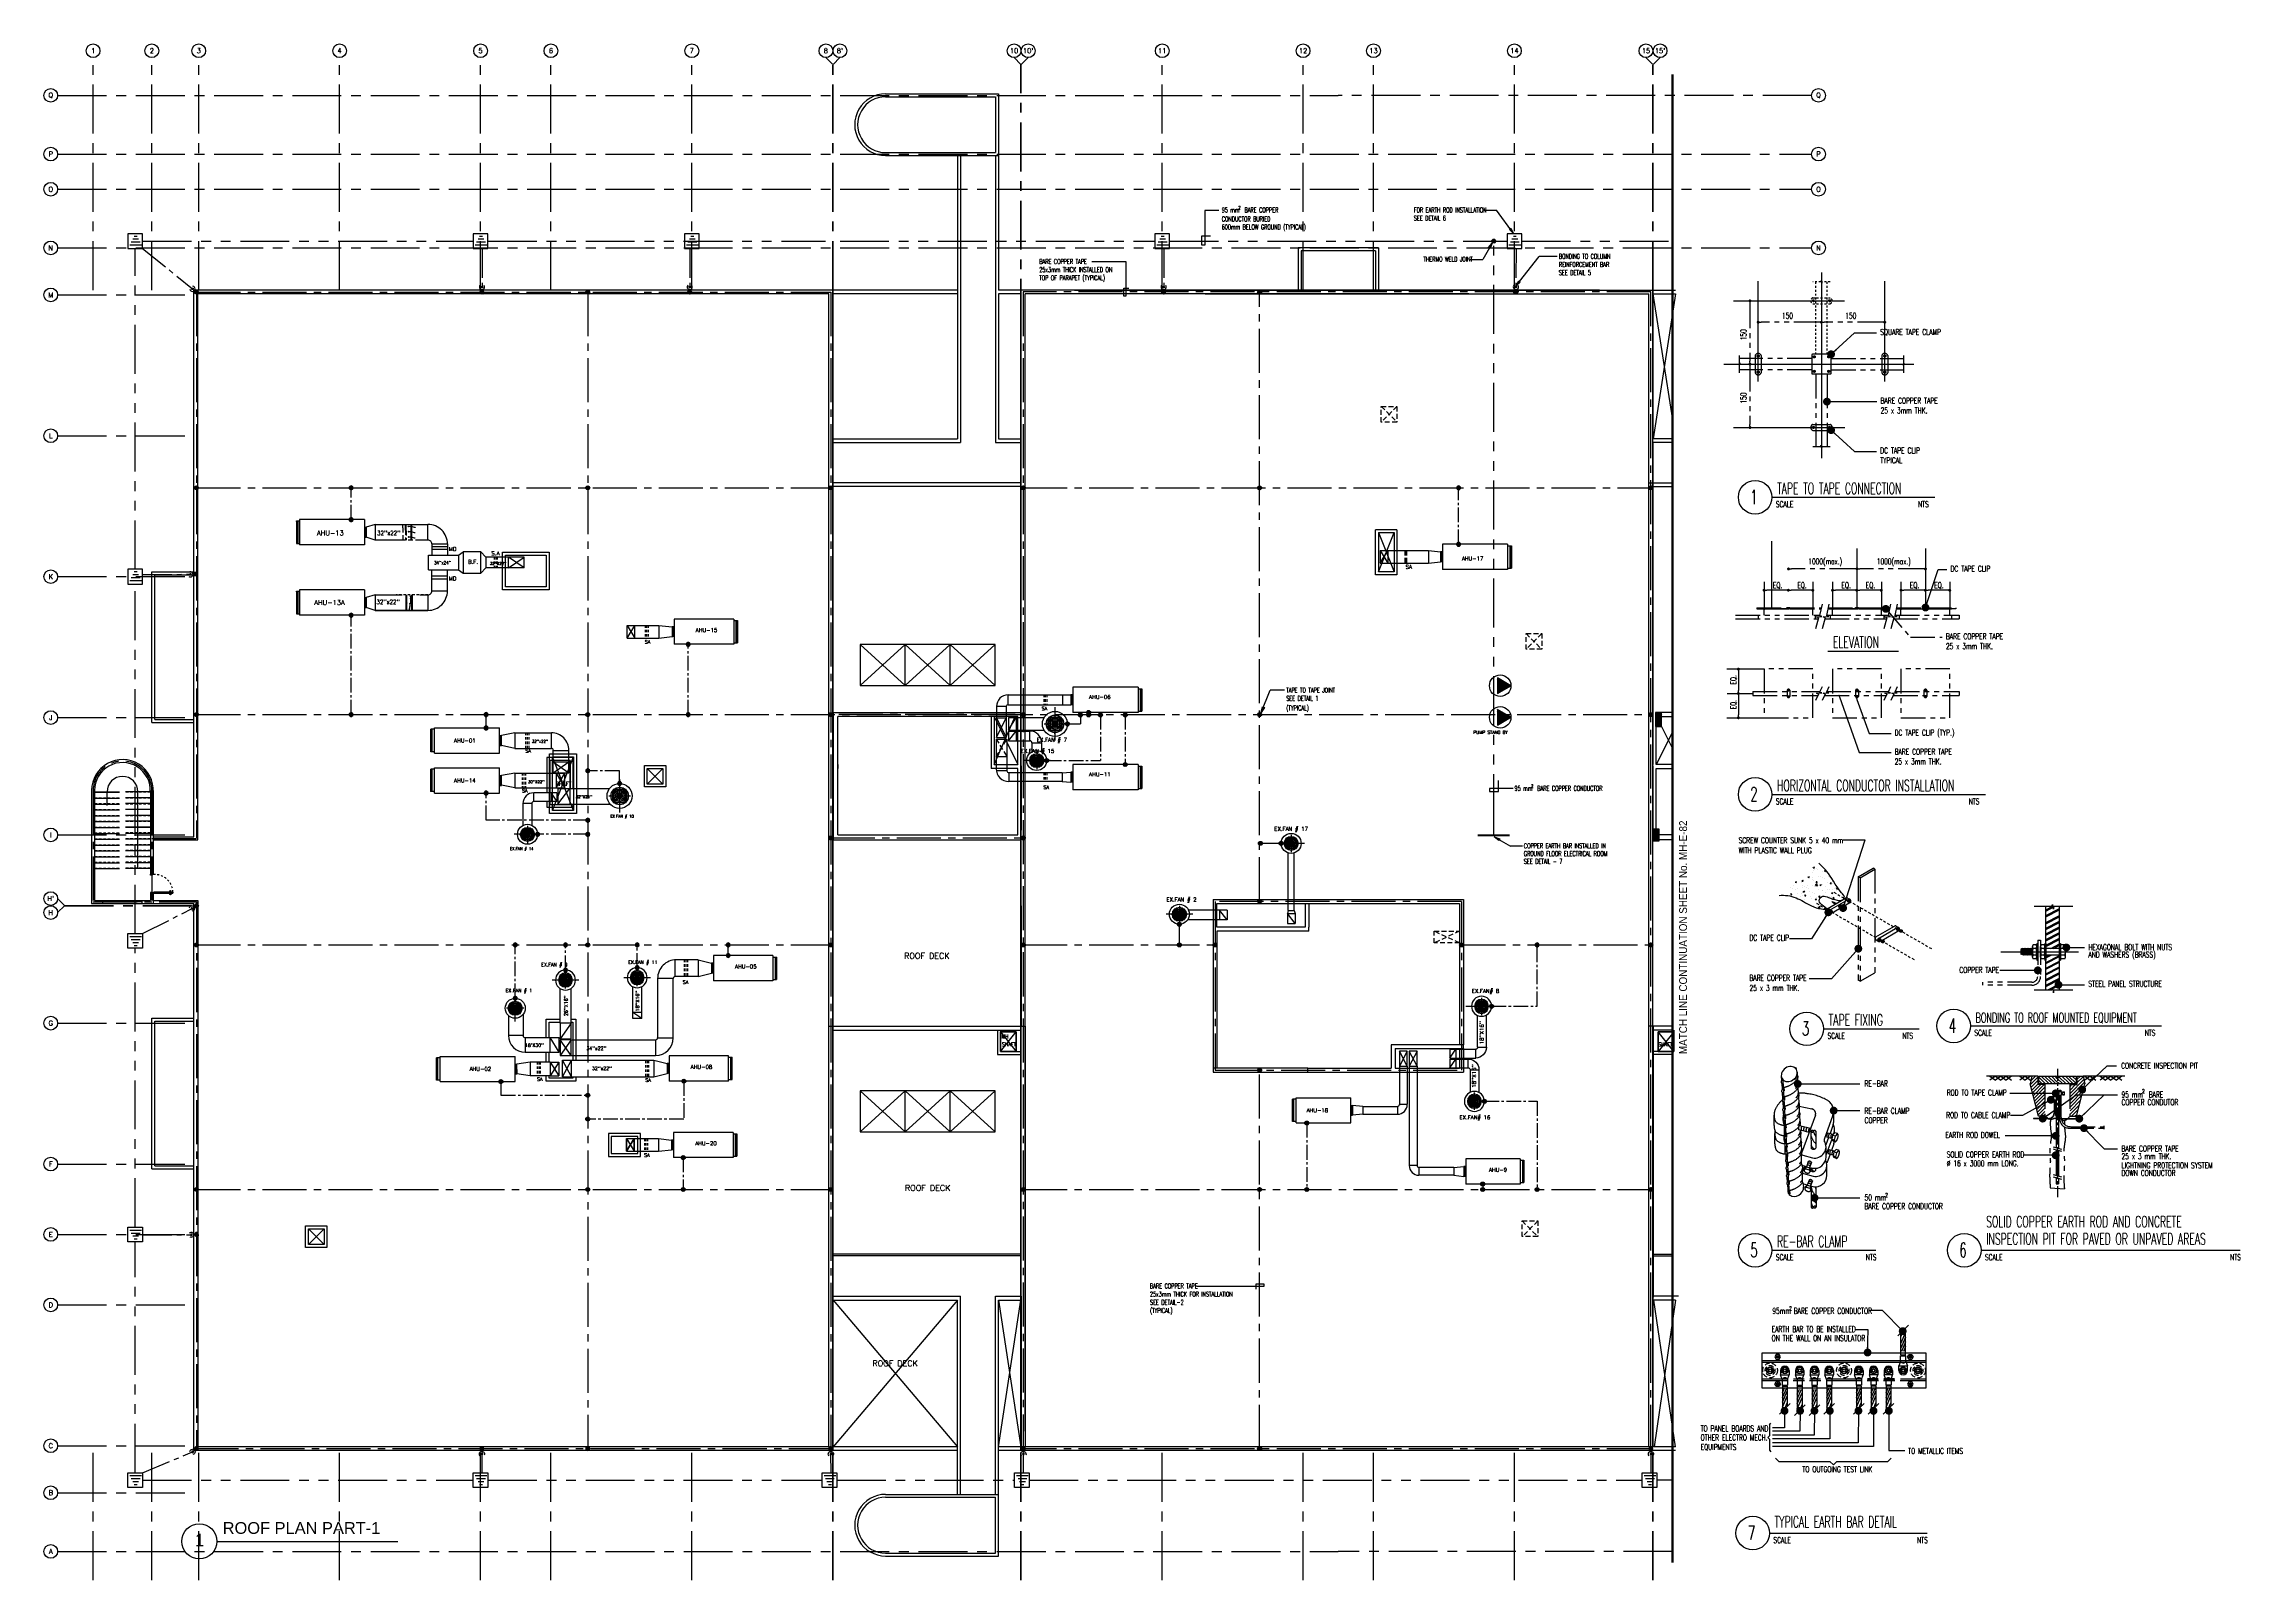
# Model space of a CAD drawing. Extents: x -4542 to -4430, y 158316 to 158395.
import ezdxf
from ezdxf.enums import TextEntityAlignment as Align

# ---------------------------------------------------------------- set-up
doc = ezdxf.new("R2010")
doc.units = 0
doc.header["$MEASUREMENT"] = 0
doc.header["$PDMODE"] = 34
for name, pattern in [('CENTER', [2, 1.25, -0.25, 0.25, -0.25]), ('CENTER2', [1.125, 0.75, -0.125, 0.125, -0.125]), ('CENTERX2', [4, 2.5, -0.5, 0.5, -0.5]), ('HIDDEN', [0.375, 0.25, -0.125]), ('HIDDEN2', [0.1875, 0.125, -0.0625]), ('PHANTOM', [2.5, 1.25, -0.25, 0.25, -0.25, 0.25, -0.25])]:
    doc.linetypes.add(name, pattern=pattern)
doc.layers.get('0').update_dxf_attribs({"linetype": 'CONTINUOUS'})
doc.layers.get('DEFPOINTS').update_dxf_attribs({"linetype": 'CONTINUOUS'})
for name, color, linetype in [('AX', 9, 'CONTINUOUS'), ('AX-CR', 7, 'CONTINUOUS'), ('AX-TXT', 6, 'CONTINUOUS'), ('AXES', 11, 'CENTERX2'), ('BLOCK$0$TXT', 2, 'CONTINUOUS'), ('CER', 2, 'CONTINUOUS'), ('COL', 9, 'CONTINUOUS'), ('CTXT', 6, 'CONTINUOUS'), ('DETAILS', 2, 'CONTINUOUS'), ('DIM-IN', 4, 'CONTINUOUS'), ('DOOR', 9, 'CONTINUOUS'), ('DOOR-NO', 5, 'CONTINUOUS'), ('DTEXT', 2, 'CONTINUOUS'), ('DUCT', 3, 'CONTINUOUS'), ('E-WI', 6, 'CONTINUOUS'), ('EARTHING', 4, 'PHANTOM'), ('EJ', 9, 'CONTINUOUS'), ('ELEV', 2, 'CONTINUOUS'), ('EXDUCT', 6, 'CONTINUOUS'), ('HAT', 9, 'CONTINUOUS'), ('L-NING', 4, 'CONTINUOUS'), ('PROJ-L', 11, 'CONTINUOUS'), ('PSUPPLY', 3, 'HIDDEN'), ('RM-NAME', 4, 'CONTINUOUS'), ('ROOF', 7, 'CONTINUOUS'), ('ROOF1', 4, 'CONTINUOUS'), ('S-HATCH', 11, 'CONTINUOUS'), ('SAD', 3, 'CONTINUOUS'), ('SCD', 4, 'CONTINUOUS'), ('SHAFT', 11, 'CONTINUOUS'), ('SHAFTS', 9, 'CONTINUOUS'), ('STR', 5, 'CONTINUOUS'), ('TEXT-AC', 2, 'CONTINUOUS'), ('TEXTN', 2, 'CONTINUOUS'), ('TITLE', 4, 'CONTINUOUS'), ('TXT', 2, 'CONTINUOUS'), ('TXT1', 2, 'CONTINUOUS'), ('WALL', 2, 'CONTINUOUS'), ('WIN', 5, 'CONTINUOUS')]:
    doc.layers.add(name, color=color, linetype=linetype)
doc.styles.add('BLOCK$0$ROMANS', font='ROMANS.shx', dxfattribs={"width": 0.6, "height": 0.14})
doc.styles.add('ROMANC', font='romanc', dxfattribs={"height": 0.1})
doc.styles.add('ROMANS', font='ROMANS.shx', dxfattribs={"height": 200})
doc.styles.add('SIMPLEX', font='SIMPLEX.SHX', dxfattribs={"width": 0.75})
doc.styles.get("Standard").update_dxf_attribs({"font": 'TXT.shx', "height": 200})
doc.styles.add('STYLE1', font='romanc.shx', dxfattribs={"height": 200})
doc.styles.add('TTXT', font='swisse.ttf', dxfattribs={"width": 0.6})
doc.dimstyles.new('ISO-25', dxfattribs={"dimtxt": 0.25, "dimasz": 0.08, "dimexe": 0, "dimexo": 0, "dimgap": 0.05, "dimtad": 1, "dimdec": 4, "dimlfac": 1000, "dimzin": 12, "dimdsep": 46, "dimtxsty": 'Standard', "dimblk": 'DOT', "dimcen": 0, "dimclrd": 4, "dimclre": 4, "dimclrt": 2, "dimadec": 0, "dimazin": 0, "dimtfac": 0.48, "dimtdec": 4, "dimtix": 1, "dimtmove": 0, "dimatfit": 3, "dimldrblk": 'DOT', "dimfxl": 0, "dimtvp": 0.149333, "dimtolj": 1, "dimtzin": 0, "dimarcsym": 0})
doc.dimstyles.new('R', dxfattribs={"dimtxt": 0.3, "dimasz": 0.15, "dimexe": 0, "dimexo": 0.06, "dimgap": 0.1, "dimtad": 1, "dimdec": 3, "dimzin": 0, "dimdsep": 46, "dimtxsty": 'ROMANS', "dimblk1": 'DOT', "dimblk2": 'DOT', "dimsah": 1, "dimcen": 0.09, "dimse1": 1, "dimse2": 1, "dimclrd": 4, "dimclre": 4, "dimclrt": 2, "dimadec": 0, "dimazin": 0, "dimtfac": 1.5, "dimtdec": 4, "dimtofl": 0, "dimtmove": 0, "dimatfit": 3, "dimldrblk": 'DOT', "dimfxl": 0, "dimtolj": 1, "dimtzin": 0, "dimarcsym": 0})
doc.dimstyles.get("Standard").update_dxf_attribs({"dimtxt": 0.18, "dimasz": 0.18, "dimexe": 0.18, "dimexo": 0.0625, "dimgap": 0.09, "dimtad": 0, "dimtih": 1, "dimtoh": 1, "dimdec": 4, "dimzin": 0, "dimdsep": 46, "dimtxsty": 'Standard', "dimcen": 0.09, "dimadec": 0, "dimazin": 0, "dimtfac": 1, "dimtdec": 4, "dimtofl": 0, "dimtmove": 0, "dimatfit": 3, "dimfxl": 0, "dimtolj": 1, "dimtzin": 0, "dimarcsym": 0})

# ---------------------------------------------------------------- blocks, each defined once
blk = doc.blocks.new('STL-DR')
at = {"layer": 'DOOR', "color": 0, "linetype": 'ByBlock'}
blk.add_line((0, -150), (0, 0), dxfattribs=at)
at = {"layer": 'DOOR', "linetype": 'ByBlock'}
for p, q in [((50, 0), (0, 0)), ((50, -100), (50, 0)), ((0, -150), (25, -150)), ((9, -1055), (9, -990)), ((18, -990), (9, -990)), ((18, -1055), (9, -1055)), ((25, -978), (18, -978)), ((18, -978), (18, -1068)), ((18, -1055), (18, -990)), ((25, -1068), (18, -1068)), ((25, -150), (25, -100)), ((25, -100), (50, -100)), ((25, -200), (25, -150)), ((75, -150), (25, -150)), ((25, -200), (25, -1100)), ((75, -200), (25, -200)), ((25, -1100), (25, -1150)), ((25, -1100), (75, -1100)), ((75, -150), (75, -200)), ((75, -1100), (75, -200)), ((75, -978), (82, -978)), ((75, -1068), (82, -1068)), ((75, -1100), (75, -1150)), ((82, -978), (82, -1068)), ((82, -1055), (82, -990)), ((82, -990), (91, -990)), ((82, -1055), (91, -1055)), ((91, -1055), (91, -990)), ((950, 0), (1000, 0)), ((950, -100), (950, 0)), ((975, -100), (950, -100)), ((975, -150), (975, -100)), ((1000, -150), (975, -150)), ((1000, 0), (1000, -150)), ((75, -1150), (25, -1150)), ((25, -1150), (75, -1150))]:
    blk.add_line(p, q, dxfattribs=at)
for centre in [(-24, -1023), (124, -1023)]:
    blk.add_circle(centre, 32.4, dxfattribs=at)
at = {"layer": 'DOOR', "linetype": 'HIDDEN', "ltscale": 0.5}
blk.add_arc((50, -223), 928, 271.54399, 4.48155, dxfattribs=at)
at = {"layer": 'WALL'}
for p, q in [((0, 0), (0, -150)), ((0, 0), (0, -150)), ((1000, 0), (1000, -150))]:
    blk.add_line(p, q, dxfattribs=at)
blk = doc.blocks.new('AXU')
at = {"layer": 'AX-CR'}
blk.add_circle((0, 350), 350, dxfattribs=at)
at = {"layer": 'AX-TXT', "style": 'ROMANS'}
blk.add_attdef('AX', text='', height=250, dxfattribs=at).set_placement((0, 350), align=Align.MIDDLE)
blk = doc.blocks.new('AXL')
at = {"layer": 'AX-CR'}
blk.add_circle((-350, 0), 350, dxfattribs=at)
at = {"layer": 'AX-TXT', "style": 'ROMANS'}
blk.add_attdef('AX', text='', height=250, dxfattribs=at).set_placement((-350, 0), align=Align.MIDDLE)
blk = doc.blocks.new('AXR')
at = {"layer": 'AX-CR'}
blk.add_circle((350, 0), 350, dxfattribs=at)
at = {"layer": 'AX-TXT', "style": 'ROMANS'}
blk.add_attdef('AX', text='', height=250, dxfattribs=at).set_placement((350, 0), align=Align.MIDDLE)
blk = doc.blocks.new('*X21')
at = {"color": 0}
for p, q in [((91.35, 13.25), (91.43, 13.33)), ((91.36, 13.23), (91.46, 13.33)), ((91.37, 13.3), (91.38, 13.32)), ((91.38, 13.21), (91.48, 13.31)), ((91.4, 13.19), (91.5, 13.29)), ((91.43, 13.18), (91.5, 13.26))]:
    blk.add_line(p, q, dxfattribs=at)
blk = doc.blocks.new('*X22')
at = {"color": 0}
for p, q in [((91.354, 13.254), (91.434, 13.334)), ((91.362, 13.226), (91.462, 13.327)), ((91.369, 13.304), (91.384, 13.32)), ((91.377, 13.206), (91.483, 13.312)), ((91.398, 13.192), (91.497, 13.291)), ((91.426, 13.185), (91.504, 13.263))]:
    blk.add_line(p, q, dxfattribs=at)
blk = doc.blocks.new('SCC')
at = {"layer": 'L-NING'}
blk.add_circle((0, 0), 0.125, dxfattribs=at)
at = {"layer": 'L-NING', "xscale": 1.666666666666667, "yscale": 1.666666666666667, "zscale": 1.666666666666667}
blk.add_blockref('*X22', (-152.38, -22.1), dxfattribs=at)
blk = doc.blocks.new('DOT')
at = {"layer": 'AXES', "color": 0, "linetype": 'ByBlock'}
blk.add_line((-0.5, 0), (-1, 0), dxfattribs=at)
at = {"layer": 'AXES', "color": 0, "linetype": 'ByBlock', "const_width": 0.5}
blk.add_lwpolyline([(-0.25, 0, 1), (0.25, 0, 1)], format="xyb", close=True, dxfattribs=at)
blk = doc.blocks.new('*D30')
at = {"layer": 'DEFPOINTS', "color": 0}
for p in [(-4454.15, 158366.72), (-4454.15, 158366.64), (-4452.91, 158366.72)]:
    blk.add_point(p, dxfattribs=at)
at = {"layer": 'EARTHING', "color": 4, "lineweight": -2}
blk.add_line((-4453.06, 158366.64), (-4454, 158366.64), dxfattribs=at)
at = {"layer": 'EARTHING', "color": 4, "lineweight": -2, "xscale": 0.15, "yscale": 0.15, "zscale": 0.15, "rotation": 180}
blk.add_blockref('DOT', (-4454.15, 158366.64), dxfattribs=at)
at = {"layer": 'EARTHING', "color": 4, "lineweight": -2, "xscale": 0.15, "yscale": 0.15, "zscale": 0.15}
blk.add_blockref('DOT', (-4452.91, 158366.64), dxfattribs=at)
blk = doc.blocks.new('*D31')
at = {"layer": 'DEFPOINTS', "color": 0}
for p in [(-4451.22, 158380.42), (-4447.98, 158380.42), (-4451.22, 158380.34)]:
    blk.add_point(p, dxfattribs=at)
at = {"layer": 'EARTHING', "color": 4, "lineweight": -2}
blk.add_line((-4448.13, 158380.34), (-4451.07, 158380.34), dxfattribs=at)
at = {"layer": 'EARTHING', "color": 4, "lineweight": -2, "xscale": 0.15, "yscale": 0.15, "zscale": 0.15, "rotation": 180}
blk.add_blockref('DOT', (-4451.22, 158380.34), dxfattribs=at)
at = {"layer": 'EARTHING', "color": 4, "lineweight": -2, "xscale": 0.15, "yscale": 0.15, "zscale": 0.15}
blk.add_blockref('DOT', (-4447.98, 158380.34), dxfattribs=at)
blk = doc.blocks.new('*D32')
at = {"layer": 'DEFPOINTS', "color": 0}
for p in [(-4454.95, 158378.2), (-4454.95, 158374.96), (-4454.87, 158374.96)]:
    blk.add_point(p, dxfattribs=at)
at = {"layer": 'EARTHING', "color": 4, "lineweight": -2}
blk.add_line((-4454.87, 158378.05), (-4454.87, 158375.11), dxfattribs=at)
at = {"layer": 'EARTHING', "color": 4, "lineweight": -2, "xscale": 0.15, "yscale": 0.15, "zscale": 0.15}
for p, rotation in [((-4454.87, 158378.2), 90), ((-4454.87, 158374.96), 270)]:
    blk.add_blockref('DOT', p, dxfattribs=dict(at, rotation=rotation))
blk = doc.blocks.new('*D33')
at = {"layer": 'DEFPOINTS', "color": 0}
for p in [(-4454.45, 158380.42), (-4451.22, 158380.42), (-4454.45, 158380.34)]:
    blk.add_point(p, dxfattribs=at)
at = {"layer": 'EARTHING', "color": 4, "lineweight": -2}
blk.add_line((-4451.37, 158380.34), (-4454.3, 158380.34), dxfattribs=at)
at = {"layer": 'EARTHING', "color": 4, "lineweight": -2, "xscale": 0.15, "yscale": 0.15, "zscale": 0.15, "rotation": 180}
blk.add_blockref('DOT', (-4454.45, 158380.34), dxfattribs=at)
at = {"layer": 'EARTHING', "color": 4, "lineweight": -2, "xscale": 0.15, "yscale": 0.15, "zscale": 0.15}
blk.add_blockref('DOT', (-4451.22, 158380.34), dxfattribs=at)
blk = doc.blocks.new('*D34')
at = {"layer": 'DEFPOINTS', "color": 0}
for p in [(-4454.95, 158381.43), (-4454.95, 158378.2), (-4454.87, 158378.2)]:
    blk.add_point(p, dxfattribs=at)
at = {"layer": 'EARTHING', "color": 4, "lineweight": -2}
blk.add_line((-4454.87, 158381.28), (-4454.87, 158378.35), dxfattribs=at)
at = {"layer": 'EARTHING', "color": 4, "lineweight": -2, "xscale": 0.15, "yscale": 0.15, "zscale": 0.15}
for p, rotation in [((-4454.87, 158381.43), 90), ((-4454.87, 158378.2), 270)]:
    blk.add_blockref('DOT', p, dxfattribs=dict(at, rotation=rotation))
blk = doc.blocks.new('*D35')
at = {"layer": 'DEFPOINTS', "color": 0}
for p in [(-4455.54, 158361.36), (-4455.54, 158360.12), (-4455.46, 158360.12)]:
    blk.add_point(p, dxfattribs=at)
at = {"layer": 'EARTHING', "color": 4, "lineweight": -2}
blk.add_line((-4455.46, 158361.21), (-4455.46, 158360.27), dxfattribs=at)
at = {"layer": 'EARTHING', "color": 4, "lineweight": -2, "xscale": 0.15, "yscale": 0.15, "zscale": 0.15}
for p, rotation in [((-4455.46, 158361.36), 90), ((-4455.46, 158360.12), 270)]:
    blk.add_blockref('DOT', p, dxfattribs=dict(at, rotation=rotation))
blk = doc.blocks.new('*D36')
at = {"layer": 'DEFPOINTS', "color": 0}
for p in [(-4455.54, 158362.61), (-4455.54, 158361.36), (-4455.46, 158361.36)]:
    blk.add_point(p, dxfattribs=at)
at = {"layer": 'EARTHING', "color": 4, "lineweight": -2}
blk.add_line((-4455.46, 158362.46), (-4455.46, 158361.51), dxfattribs=at)
at = {"layer": 'EARTHING', "color": 4, "lineweight": -2, "xscale": 0.15, "yscale": 0.15, "zscale": 0.15}
for p, rotation in [((-4455.46, 158362.61), 90), ((-4455.46, 158361.36), 270)]:
    blk.add_blockref('DOT', p, dxfattribs=dict(at, rotation=rotation))
blk = doc.blocks.new('*X28')
at = {"color": 0}
for p, q in [((260.25, 415.81), (260.63, 416.19)), ((260.27, 416.01), (260.51, 416.25)), ((260.28, 415.67), (260.63, 416.02)), ((260.32, 415.53), (260.63, 415.84)), ((260.33, 416.25), (260.34, 416.25)), ((260.36, 415.39), (260.79, 415.82)), ((260.39, 415.25), (260.96, 415.82)), ((260.43, 415.11), (261, 415.68)), ((260.47, 414.97), (261, 415.5)), ((260.5, 414.83), (261, 415.33)), ((262.28, 415.37), (262.99, 416.08)), ((262.28, 415.19), (263.02, 415.94)), ((262.28, 415.72), (262.38, 415.82)), ((262.28, 415.54), (262.56, 415.82)), ((262.28, 415.01), (263.01, 415.75)), ((262.28, 414.84), (262.95, 415.51)), ((262.63, 416.08), (262.81, 416.25)), ((262.63, 416.25), (262.64, 416.25)), ((262.63, 415.9), (262.95, 416.22)), ((260.54, 414.69), (261, 415.15)), ((260.58, 414.55), (261, 414.97)), ((260.61, 414.41), (261, 414.8)), ((260.65, 414.27), (261, 414.62)), ((260.76, 414.2), (261, 414.44)), ((260.94, 414.2), (261, 414.27)), ((262.28, 414.66), (262.89, 415.27)), ((262.28, 414.48), (262.82, 415.03)), ((262.28, 414.3), (262.76, 414.79)), ((262.35, 414.2), (262.7, 414.55)), ((262.53, 414.2), (262.64, 414.31))]:
    blk.add_line(p, q, dxfattribs=at)
blk = doc.blocks.new('*X29')
at = {"color": 0}
for p, q in [((261.01, 415.87), (260.68, 416.2)), ((260.84, 415.87), (260.68, 416.02)), ((261.19, 415.87), (260.8, 416.25)), ((261.37, 415.87), (260.98, 416.25)), ((261.54, 415.87), (261.15, 416.25)), ((261.63, 415.95), (261.33, 416.25)), ((261.55, 416.21), (261.51, 416.25)), ((261.63, 416.13), (261.58, 416.18)), ((261.9, 415.87), (261.63, 416.13)), ((261.72, 415.87), (261.63, 415.95)), ((262.07, 415.87), (261.71, 416.22)), ((262.25, 415.87), (261.86, 416.25)), ((262.43, 415.87), (262.04, 416.25)), ((262.59, 415.88), (262.21, 416.25)), ((262.59, 416.06), (262.39, 416.25)), ((262.59, 416.23), (262.57, 416.25))]:
    blk.add_line(p, q, dxfattribs=at)
blk = doc.blocks.new('*D37')
at = {"layer": 'DEFPOINTS', "color": 0}
for p in [(-4445.91, 158366.72), (-4445.91, 158366.64), (-4444.66, 158366.72)]:
    blk.add_point(p, dxfattribs=at)
at = {"layer": 'EARTHING', "color": 4, "lineweight": -2}
blk.add_line((-4444.81, 158366.64), (-4445.76, 158366.64), dxfattribs=at)
at = {"layer": 'EARTHING', "color": 4, "lineweight": -2, "xscale": 0.15, "yscale": 0.15, "zscale": 0.15, "rotation": 180}
blk.add_blockref('DOT', (-4445.91, 158366.64), dxfattribs=at)
at = {"layer": 'EARTHING', "color": 4, "lineweight": -2, "xscale": 0.15, "yscale": 0.15, "zscale": 0.15}
blk.add_blockref('DOT', (-4444.66, 158366.64), dxfattribs=at)
blk = doc.blocks.new('*D38')
at = {"layer": 'DEFPOINTS', "color": 0}
for p in [(-4449.4, 158367.81), (-4449.4, 158367.73), (-4445.9, 158367.81)]:
    blk.add_point(p, dxfattribs=at)
at = {"layer": 'EARTHING', "color": 4, "lineweight": -2}
blk.add_line((-4446.05, 158367.73), (-4449.25, 158367.73), dxfattribs=at)
at = {"layer": 'EARTHING', "color": 4, "lineweight": -2, "xscale": 0.15, "yscale": 0.15, "zscale": 0.15, "rotation": 180}
blk.add_blockref('DOT', (-4449.4, 158367.73), dxfattribs=at)
at = {"layer": 'EARTHING', "color": 4, "lineweight": -2, "xscale": 0.15, "yscale": 0.15, "zscale": 0.15}
blk.add_blockref('DOT', (-4445.9, 158367.73), dxfattribs=at)
blk = doc.blocks.new('*D39')
at = {"layer": 'DEFPOINTS', "color": 0}
for p in [(-4452.9, 158367.81), (-4452.9, 158367.73), (-4449.4, 158367.81)]:
    blk.add_point(p, dxfattribs=at)
at = {"layer": 'EARTHING', "color": 4, "lineweight": -2}
blk.add_line((-4449.55, 158367.73), (-4452.75, 158367.73), dxfattribs=at)
at = {"layer": 'EARTHING', "color": 4, "lineweight": -2, "xscale": 0.15, "yscale": 0.15, "zscale": 0.15, "rotation": 180}
blk.add_blockref('DOT', (-4452.9, 158367.73), dxfattribs=at)
at = {"layer": 'EARTHING', "color": 4, "lineweight": -2, "xscale": 0.15, "yscale": 0.15, "zscale": 0.15}
blk.add_blockref('DOT', (-4449.4, 158367.73), dxfattribs=at)
blk = doc.blocks.new('*D40')
at = {"layer": 'DEFPOINTS', "color": 0}
for p in [(-4449.41, 158366.72), (-4449.41, 158366.64), (-4448.16, 158366.72)]:
    blk.add_point(p, dxfattribs=at)
at = {"layer": 'EARTHING', "color": 4, "lineweight": -2}
blk.add_line((-4448.31, 158366.64), (-4449.26, 158366.64), dxfattribs=at)
at = {"layer": 'EARTHING', "color": 4, "lineweight": -2, "xscale": 0.15, "yscale": 0.15, "zscale": 0.15, "rotation": 180}
blk.add_blockref('DOT', (-4449.41, 158366.64), dxfattribs=at)
at = {"layer": 'EARTHING', "color": 4, "lineweight": -2, "xscale": 0.15, "yscale": 0.15, "zscale": 0.15}
blk.add_blockref('DOT', (-4448.16, 158366.64), dxfattribs=at)
blk = doc.blocks.new('*D41')
at = {"layer": 'DEFPOINTS', "color": 0}
for p in [(-4450.65, 158366.72), (-4450.65, 158366.64), (-4449.41, 158366.72)]:
    blk.add_point(p, dxfattribs=at)
at = {"layer": 'EARTHING', "color": 4, "lineweight": -2}
blk.add_line((-4449.56, 158366.64), (-4450.5, 158366.64), dxfattribs=at)
at = {"layer": 'EARTHING', "color": 4, "lineweight": -2, "xscale": 0.15, "yscale": 0.15, "zscale": 0.15, "rotation": 180}
blk.add_blockref('DOT', (-4450.65, 158366.64), dxfattribs=at)
at = {"layer": 'EARTHING', "color": 4, "lineweight": -2, "xscale": 0.15, "yscale": 0.15, "zscale": 0.15}
blk.add_blockref('DOT', (-4449.41, 158366.64), dxfattribs=at)
blk = doc.blocks.new('*D42')
at = {"layer": 'DEFPOINTS', "color": 0}
for p in [(-4452.91, 158366.72), (-4452.91, 158366.64), (-4451.66, 158366.72)]:
    blk.add_point(p, dxfattribs=at)
at = {"layer": 'EARTHING', "color": 4, "lineweight": -2}
blk.add_line((-4451.81, 158366.64), (-4452.76, 158366.64), dxfattribs=at)
at = {"layer": 'EARTHING', "color": 4, "lineweight": -2, "xscale": 0.15, "yscale": 0.15, "zscale": 0.15, "rotation": 180}
blk.add_blockref('DOT', (-4452.91, 158366.64), dxfattribs=at)
at = {"layer": 'EARTHING', "color": 4, "lineweight": -2, "xscale": 0.15, "yscale": 0.15, "zscale": 0.15}
blk.add_blockref('DOT', (-4451.66, 158366.64), dxfattribs=at)
blk = doc.blocks.new('*D43')
at = {"layer": 'DEFPOINTS', "color": 0}
for p in [(-4447.15, 158366.72), (-4447.15, 158366.64), (-4445.91, 158366.72)]:
    blk.add_point(p, dxfattribs=at)
at = {"layer": 'EARTHING', "color": 4, "lineweight": -2}
blk.add_line((-4446.06, 158366.64), (-4447, 158366.64), dxfattribs=at)
at = {"layer": 'EARTHING', "color": 4, "lineweight": -2, "xscale": 0.15, "yscale": 0.15, "zscale": 0.15, "rotation": 180}
blk.add_blockref('DOT', (-4447.15, 158366.64), dxfattribs=at)
at = {"layer": 'EARTHING', "color": 4, "lineweight": -2, "xscale": 0.15, "yscale": 0.15, "zscale": 0.15}
blk.add_blockref('DOT', (-4445.91, 158366.64), dxfattribs=at)
blk = doc.blocks.new('*X27')
at = {"color": 0}
for p, q in [((266.83, 399.61), (266.83, 399.61)), ((266.84, 399.74), (266.84, 399.75)), ((266.84, 399.74), (266.9, 399.74)), ((266.9, 399.74), (266.89, 399.79)), ((266.89, 399.67), (266.89, 399.67)), ((266.98, 399.69), (266.98, 399.69)), ((267.08, 399.64), (267.08, 399.64)), ((267.3, 399.8), (267.3, 399.8)), ((267.42, 399.58), (267.48, 399.61)), ((267.47, 399.55), (267.48, 399.61)), ((265.67, 398.74), (265.67, 398.74)), ((265.77, 398.68), (265.77, 398.68)), ((265.84, 398.83), (265.84, 398.83)), ((265.92, 399), (265.98, 398.99)), ((265.92, 398.65), (265.92, 398.65)), ((265.98, 398.99), (265.97, 399.04)), ((266.05, 398.69), (266.05, 398.69)), ((266.26, 399.06), (266.31, 399.11)), ((266.26, 399.06), (266.32, 399.05)), ((266.26, 398.97), (266.26, 398.97)), ((266.27, 398.74), (266.27, 398.74)), ((266.28, 399.08), (266.28, 399.08)), ((266.3, 398.82), (266.3, 398.82)), ((266.32, 399.05), (266.31, 399.11)), ((266.33, 398.53), (266.4, 398.56)), ((266.33, 398.53), (266.38, 398.5)), ((266.37, 398.8), (266.37, 398.8)), ((266.38, 398.5), (266.4, 398.56)), ((266.5, 398.75), (266.5, 398.75)), ((266.55, 398.85), (266.55, 398.85)), ((266.56, 399.22), (266.56, 399.22)), ((266.57, 399.31), (266.57, 399.31)), ((266.58, 399.26), (266.65, 399.29)), ((266.58, 399.26), (266.62, 399.23)), ((266.58, 398.67), (266.58, 398.67)), ((266.62, 399.23), (266.65, 399.29)), ((266.66, 398.51), (266.66, 398.51)), ((266.78, 398.49), (266.78, 398.49)), ((266.79, 398.82), (266.79, 398.82)), ((266.8, 399.15), (266.8, 399.15)), ((266.81, 399.25), (266.81, 399.25)), ((266.82, 399.48), (266.82, 399.48)), ((266.85, 399.07), (266.85, 399.07)), ((266.9, 398.78), (266.9, 398.78)), ((266.93, 398.9), (266.93, 398.9)), ((266.96, 398.84), (267.03, 398.92)), ((266.96, 398.84), (267.05, 398.82)), ((266.98, 398.99), (267.03, 399.05)), ((266.98, 398.99), (267.04, 398.99)), ((267.04, 398.99), (267.03, 399.05)), ((267.05, 398.82), (267.03, 398.92)), ((267.09, 398.85), (267.09, 398.85)), ((267.1, 399.29), (267.1, 399.29)), ((267.12, 398.65), (267.12, 398.65)), ((267.17, 398.86), (267.24, 398.88)), ((267.17, 398.86), (267.22, 398.82)), ((267.19, 399.3), (267.19, 399.3)), ((267.22, 398.82), (267.24, 398.88)), ((267.29, 398.56), (267.29, 398.56)), ((267.3, 398.59), (267.3, 398.59)), ((267.31, 398.89), (267.31, 398.89)), ((267.32, 399.22), (267.32, 399.22)), ((267.33, 399.55), (267.33, 399.55)), ((267.42, 399.58), (267.47, 399.55)), ((267.43, 399.17), (267.43, 399.17)), ((267.44, 398.76), (267.44, 398.76)), ((267.47, 398.5), (267.47, 398.5)), ((267.55, 398.63), (267.55, 398.63)), ((267.56, 398.99), (267.56, 398.99)), ((267.63, 399.27), (267.63, 399.27)), ((267.65, 398.62), (267.65, 398.62)), ((267.67, 398.95), (267.67, 398.95)), ((267.7, 398.93), (267.75, 398.99)), ((267.7, 398.93), (267.76, 398.92)), ((267.76, 398.92), (267.75, 398.99)), ((267.77, 398.45), (267.84, 398.48)), ((267.8, 398.62), (267.8, 398.62)), ((267.81, 399.02), (267.81, 399.02)), ((267.81, 398.95), (267.81, 398.95)), ((267.82, 398.42), (267.84, 398.48)), ((267.93, 398.68), (267.93, 398.68)), ((267.97, 398.74), (267.97, 398.74)), ((268.02, 398.67), (268.08, 398.73)), ((268.02, 398.67), (268.11, 398.66)), ((268.05, 398.6), (268.05, 398.6)), ((268.11, 398.66), (268.11, 398.69)), ((265.4, 398.34), (265.4, 398.34)), ((265.64, 398.32), (265.64, 398.32)), ((265.69, 398.37), (265.73, 398.42)), ((265.69, 398.37), (265.75, 398.36)), ((265.75, 398.36), (265.73, 398.42)), ((265.76, 398.35), (265.76, 398.35)), ((266.04, 398.43), (266.04, 398.43)), ((266.17, 398.29), (266.17, 398.29)), ((266.25, 398.08), (266.25, 398.08)), ((266.26, 398.41), (266.26, 398.41)), ((266.29, 398.46), (266.29, 398.46)), ((266.3, 398.3), (266.3, 398.3)), ((266.4, 398.3), (266.45, 398.36)), ((266.4, 398.3), (266.46, 398.3)), ((266.4, 398.12), (266.4, 398.12)), ((266.46, 398.3), (266.45, 398.36)), ((266.71, 398.27), (266.71, 398.27)), ((266.76, 397.82), (266.76, 397.82)), ((266.77, 398.15), (266.77, 398.15)), ((266.77, 397.8), (266.77, 397.8)), ((266.84, 397.81), (266.84, 397.81)), ((266.89, 398.4), (266.89, 398.4)), ((266.93, 398.13), (267, 398.16)), ((266.93, 398.13), (266.98, 398.1)), ((266.98, 398.1), (267, 398.16)), ((267.02, 397.84), (267.02, 397.84)), ((267.03, 398.2), (267.03, 398.2)), ((267.04, 397.74), (267.04, 397.74)), ((267.09, 397.7), (267.17, 397.78)), ((267.09, 397.7), (267.18, 397.68)), ((267.12, 398.24), (267.17, 398.3)), ((267.12, 398.24), (267.18, 398.24)), ((267.18, 398.24), (267.17, 398.3)), ((267.18, 397.68), (267.17, 397.78)), ((267.24, 398.25), (267.24, 398.25)), ((267.66, 398.28), (267.66, 398.28)), ((267.77, 398.45), (267.82, 398.42)), ((267.77, 398.23), (267.77, 398.23)), ((267.79, 398.29), (267.79, 398.29)), ((267.84, 398.18), (267.89, 398.24)), ((267.84, 398.18), (267.9, 398.17)), ((267.9, 398.17), (267.89, 398.24)), ((268.29, 398.36), (268.29, 398.36)), ((268.31, 398.36), (268.31, 398.36)), ((268.31, 398.2), (268.31, 398.2))]:
    blk.add_line(p, q, dxfattribs=at)
blk = doc.blocks.new('*X26')
at = {"color": 0}
for p, q in [((272.25, 394.19), (272.32, 394.26)), ((272.26, 394.21), (272.3, 394.26)), ((272.26, 394.18), (272.33, 394.25)), ((272.26, 394.16), (272.34, 394.24)), ((272.27, 394.15), (272.34, 394.23)), ((272.29, 394.15), (272.34, 394.21)), ((272.32, 394.17), (272.32, 394.17))]:
    blk.add_line(p, q, dxfattribs=at)

msp = doc.modelspace()

# ---------------------------------------------------------------- hatches: boundary and pattern name
at = {"layer": 'AX'}
h = msp.add_hatch(dxfattribs=at)
h.set_pattern_fill('ANSI31', color=2, scale=80, angle=180, style=0)
h.set_pattern_definition([(225.0000004, (-4569.518548, 158456.640661), (0.00707106774, -0.00707106784), [])])
h.paths.add_polyline_path([(-4467.0852, 158361.7596), (-4467.7727, 158362.1565), (-4467.7727, 158361.3627)])
h = msp.add_hatch(dxfattribs=at)
h.set_pattern_fill('ANSI31', color=2, scale=80, angle=180, style=0)
h.set_pattern_definition([(225.0000004, (-4569.518548, 158455.026177), (0.00707106774, -0.00707106784), [])])
h.paths.add_polyline_path([(-4467.0852, 158360.1451), (-4467.7727, 158360.542), (-4467.7727, 158359.7482)])
at = {"layer": 'DOOR-NO'}
h = msp.add_hatch(dxfattribs=at)
h.set_pattern_fill('ANSI37', color=256, scale=200, style=0)
h.set_pattern_definition([(45.0000004, (-4894.149565, 158097.960293), (-0.0176776693, 0.0176776696), []), (134.9999996, (-4894.149565, 158097.960293), (-0.0176776693, -0.0176776696), [])])
h.paths.add_polyline_path([(-4529.1601, 158369.0276), (-4529.0951, 158369.0276), (-4529.0951, 158370.1826), (-4529.1601, 158370.1826)])
h = msp.add_hatch(dxfattribs=at)
h.set_pattern_fill('ANSI37', color=11, scale=100, angle=180, style=0)
h.set_pattern_definition([(225, (-4476.180045, 158527.764662), (0.0088388347, -0.0088388348), []), (315, (-4476.180045, 158527.764662), (0.0088388347, 0.0088388348), [])])
h.paths.add_polyline_path([(-4470.6352, 158368.598), (-4470.6852, 158368.598), (-4470.6852, 158368.092), (-4470.6352, 158368.092)])
h = msp.add_hatch(dxfattribs=at)
h.set_pattern_fill('ANSI37', color=256, scale=200, style=0)
h.set_pattern_definition([(45.0000004, (-4894.149565, 158094.364067), (-0.0176776693, 0.0176776696), []), (134.9999996, (-4894.149565, 158094.364067), (-0.0176776693, -0.0176776696), [])])
h.paths.add_polyline_path([(-4529.1601, 158365.4314), (-4529.0951, 158365.4314), (-4529.0951, 158366.5864), (-4529.1601, 158366.5864)])
h = msp.add_hatch(dxfattribs=at)
h.set_pattern_fill('ANSI37', color=11, scale=100, angle=180, style=0)
h.set_pattern_definition([(225, (-4515.446983, 158523.941282), (0.0088388347, -0.0088388348), []), (315, (-4515.446983, 158523.941282), (0.0088388347, 0.0088388348), [])])
h.paths.add_polyline_path([(-4509.9021, 158364.7747), (-4509.9521, 158364.7747), (-4509.9521, 158364.2687), (-4509.9021, 158364.2687)])
h = msp.add_hatch(dxfattribs=at)
h.set_pattern_fill('ANSI37', color=11, scale=100, angle=180, style=0)
h.set_pattern_definition([(225, (-4495.068499, 158520.461826), (0.0088388347, -0.0088388348), []), (315, (-4495.068499, 158520.461826), (0.0088388347, 0.0088388348), [])])
h.paths.add_polyline_path([(-4489.5236, 158361.2952), (-4489.5736, 158361.2952), (-4489.5736, 158360.7892), (-4489.5236, 158360.7892)])
h = msp.add_hatch(dxfattribs=at)
h.set_pattern_fill('ANSI37', color=11, scale=100, style=0)
h.set_pattern_definition([(45, (-4513.183404, 158199.53655), (-0.0088388347, 0.0088388348), []), (135, (-4513.183404, 158199.53655), (-0.0088388347, -0.0088388348), [])])
h.paths.add_polyline_path([(-4518.7283, 158358.7032), (-4518.6783, 158358.7032), (-4518.6783, 158359.2092), (-4518.7283, 158359.2092)])
h = msp.add_hatch(dxfattribs=at)
h.set_pattern_fill('ANSI37', color=11, scale=100, style=0)
h.set_pattern_definition([(45, (-4513.183404, 158197.499001), (-0.0088388347, 0.0088388348), []), (135, (-4513.183404, 158197.499001), (-0.0088388347, -0.0088388348), [])])
h.paths.add_polyline_path([(-4518.7283, 158356.6656), (-4518.6783, 158356.6656), (-4518.6783, 158357.1716), (-4518.7283, 158357.1716)])
h = msp.add_hatch(dxfattribs=at)
h.set_pattern_fill('ANSI37', color=11, scale=100, angle=180, style=0)
h.set_pattern_definition([(225, (-4495.068499, 158516.50775), (0.0088388347, -0.0088388348), []), (315, (-4495.068499, 158516.50775), (0.0088388347, 0.0088388348), [])])
h.paths.add_polyline_path([(-4489.5236, 158357.3411), (-4489.5736, 158357.3411), (-4489.5736, 158356.8351), (-4489.5236, 158356.8351)])
h = msp.add_hatch(dxfattribs=at)
h.set_pattern_fill('ANSI37', color=11, scale=100, angle=180, style=0)
h.set_pattern_definition([(225, (-4513.440997, 158506.746006), (0.0088388347, -0.0088388348), []), (315, (-4513.440997, 158506.746006), (0.0088388347, 0.0088388348), [])])
h.paths.add_polyline_path([(-4507.8961, 158347.5794), (-4507.9461, 158347.5794), (-4507.9461, 158347.0734), (-4507.8961, 158347.0734)])
h = msp.add_hatch(dxfattribs=at)
h.set_pattern_fill('ANSI37', color=11, scale=100, style=0)
h.set_pattern_definition([(45, (-4512.393176, 158182.753149), (-0.0088388347, 0.0088388348), []), (135, (-4512.393176, 158182.753149), (-0.0088388347, -0.0088388348), [])])
h.paths.add_polyline_path([(-4517.938, 158341.9198), (-4517.888, 158341.9198), (-4517.888, 158342.4258), (-4517.938, 158342.4258)])
h = msp.add_hatch(dxfattribs=at)
h.set_pattern_fill('ANSI37', color=11, scale=100, angle=180, style=0)
h.set_pattern_definition([(225, (-4515.705741, 158501.613847), (0.0088388347, -0.0088388348), []), (315, (-4515.705741, 158501.613847), (0.0088388347, 0.0088388348), [])])
h.paths.add_polyline_path([(-4510.1609, 158342.4472), (-4510.2109, 158342.4472), (-4510.2109, 158341.9412), (-4510.1609, 158341.9412)])
h = msp.add_hatch(dxfattribs=at)
h.set_pattern_fill('ANSI37', color=11, scale=100, angle=180, style=0)
h.set_pattern_definition([(315, (-4469.682281, 158499.478626), (-0.0088388347, -0.0088388348), []), (225, (-4469.682281, 158499.478626), (-0.0088388347, 0.0088388348), [])])
h.paths.add_polyline_path([(-4475.2271, 158340.312), (-4475.1771, 158340.312), (-4475.1771, 158339.806), (-4475.2271, 158339.806)])
h = msp.add_hatch(dxfattribs=at)
h.set_pattern_fill('ANSI37', color=11, scale=100, angle=180, style=0)
h.set_pattern_definition([(225, (-4515.477662, 158497.70845), (0.0088388347, -0.0088388348), []), (315, (-4515.477662, 158497.70845), (0.0088388347, 0.0088388348), [])])
h.paths.add_polyline_path([(-4509.9328, 158338.5418), (-4509.9828, 158338.5418), (-4509.9828, 158338.0358), (-4509.9328, 158338.0358)])
h = msp.add_hatch(dxfattribs=at)
h.set_pattern_fill('ANSI37', color=11, scale=100, angle=180, style=0)
h.set_pattern_definition([(225, (-4474.994281, 158496.357907), (0.0088388347, -0.0088388348), []), (315, (-4474.994281, 158496.357907), (0.0088388347, 0.0088388348), [])])
h.paths.add_polyline_path([(-4469.4494, 158337.1913), (-4469.4994, 158337.1913), (-4469.4994, 158336.6853), (-4469.4494, 158336.6853)])
at = {"layer": 'DTEXT', "linetype": 'Continuous'}
h = msp.add_hatch(dxfattribs=at)
h.set_pattern_fill('ANSI31', color=256, scale=0.168, style=0)
h.set_pattern_definition([(45, (-4342.87471, 158564.34788), (-0.0148492424, 0.0148492424), [])])
h.paths.add_polyline_path([(-4453.383, 158327.4558, 1), (-4453.5237, 158327.4558, 1)])
h = msp.add_hatch(dxfattribs=at)
h.set_pattern_fill('ANSI31', color=256, style=0)
h.set_pattern_definition([(45, (-4342.87471, 158564.34788), (0.0148492424, -0.0148492424), [])])
h.paths.add_polyline_path([(-4446.7434, 158327.4558, 1), (-4446.6027, 158327.4558, 1)])
h = msp.add_hatch(dxfattribs=at)
h.set_pattern_fill('ANSI31', color=256, angle=180, style=0)
h.set_pattern_definition([(225, (-4342.87471, 158564.34788), (-0.0148492424, 0.0148492424), [])])
h.paths.add_polyline_path([(-4453.383, 158326.0698, 1), (-4453.5237, 158326.0698, 1)])
h = msp.add_hatch(dxfattribs=at)
h.set_pattern_fill('ANSI31', color=256, scale=0.168, angle=180, style=0)
h.set_pattern_definition([(225, (-4342.87471, 158564.34788), (0.0148492424, -0.0148492424), [])])
h.paths.add_polyline_path([(-4446.7434, 158326.0698, 1), (-4446.6027, 158326.0698, 1)])
at = {"layer": 'DUCT', "linetype": 'Continuous'}
h = msp.add_hatch(dxfattribs=at)
h.set_pattern_fill('ANSI37', color=11, scale=100, style=0)
h.set_pattern_definition([(45.0000004, (-4893.109565, 158097.960293), (-0.00883883467, 0.0088388348), []), (134.9999996, (-4893.109565, 158097.960293), (-0.00883883467, -0.0088388348), [])])
h.paths.add_polyline_path([(-4525.6463, 158369.3516), (-4525.5957, 158369.3516), (-4525.5957, 158369.8586), (-4525.6463, 158369.8586)])
h = msp.add_hatch(dxfattribs=at)
h.set_pattern_fill('ANSI37', color=11, scale=100, style=0)
h.set_pattern_definition([(45.0000004, (-4893.109565, 158094.364067), (-0.00883883467, 0.0088388348), []), (134.9999996, (-4893.109565, 158094.364067), (-0.00883883467, -0.0088388348), [])])
h.paths.add_polyline_path([(-4525.6463, 158365.7554), (-4525.5957, 158365.7554), (-4525.5957, 158366.2624), (-4525.6463, 158366.2624)])
at = {"layer": 'E-WI', "linetype": 'Continuous'}
h = msp.add_hatch(dxfattribs=at)
h.set_pattern_fill('ANSI31', color=2, scale=0.1, style=0)
h.set_pattern_definition([(45, (-4787.636183, 157948.390224), (-0.00883883476, 0.00883883476), [])])
edge = h.paths.add_edge_path()
edge.add_ellipse((-4450.7402, 158350.2216), major_axis=(-0.0043, -0.0671), ratio=0.97948222, start_angle=311.947919, end_angle=536.377538)
edge.add_ellipse((-4450.7835, 158350.2466), major_axis=(-0.0043, -0.0671), ratio=0.97948222, start_angle=-3.622462, end_angle=131.947919, ccw=False)
at = {"layer": 'EARTHING', "linetype": 'Continuous'}
h = msp.add_hatch(dxfattribs=at)
h.set_pattern_fill('ANSI31', color=2, scale=0.454834, angle=751.465475, style=0)
h.set_pattern_definition([(76.465475, (-4664.501765, 157914.72417), (-0.055275353, 0.013305671), [])])
h.paths.add_polyline_path([(-4450.6426, 158338.4975), (-4450.5109, 158338.4509), (-4450.5593, 158338.536), (-4450.691, 158338.5826)])
h = msp.add_hatch(dxfattribs=at)
h.set_pattern_fill('ANSI31', color=2, scale=0.244141, angle=348.952574, style=0)
h.set_pattern_definition([(33.9525735, (-4664.501765, 157914.72417), (-0.017044265, 0.025314336), [])])
h.paths.add_polyline_path([(-4451.8021, 158336.9175), (-4451.7637, 158337.0231), (-4451.8068, 158337.1276), (-4451.8452, 158337.0221)])
h = msp.add_hatch(dxfattribs=at)
h.set_pattern_fill('ANSI31', color=2, scale=0.395508, angle=30.627997, style=0)
h.set_pattern_definition([(75.627997, (-4664.501765, 157914.72417), (-0.047891278, 0.0122714493), [])])
h.paths.add_polyline_path([(-4450.5772, 158337.6441), (-4450.4454, 158337.5975), (-4450.4938, 158337.6826), (-4450.6255, 158337.7292)])
h = msp.add_hatch(dxfattribs=at)
h.set_pattern_fill('ANSI31', color=2, scale=0.195312, style=0)
h.set_pattern_definition([(45, (-4664.501765, 157914.72417), (-0.0172633492, 0.0172633492), [])])
h.paths.add_polyline_path([(-4451.7599, 158335.9778), (-4451.7215, 158336.0833), (-4451.7645, 158336.1879), (-4451.8029, 158336.0823)])
at = {"layer": 'HAT'}
h = msp.add_hatch(dxfattribs=at)
h.set_pattern_fill('ANSI31', color=256, scale=300, style=0)
h.set_pattern_definition([(135, (-4210.835293, 158284.623434), (0.0265165043, 0.0265165043), [])])
h.paths.add_polyline_path([(-4459.6915, 158360.3844), (-4459.3915, 158360.3844), (-4459.3915, 158360.0344), (-4459.6915, 158360.0344)])
h.paths.add_polyline_path([(-4459.6915, 158360.0344), (-4459.3915, 158360.0344), (-4459.3915, 158359.6844), (-4459.6915, 158359.6844)])
h = msp.add_hatch(dxfattribs=at)
h.set_pattern_fill('ANSI31', color=256, scale=300, style=0)
h.set_pattern_definition([(135, (-4210.639563, 158299.123434), (0.0265165043, 0.0265165043), [])])
h.paths.add_polyline_path([(-4459.8157, 158354.4344), (-4459.5157, 158354.4344), (-4459.5157, 158354.1344), (-4459.8157, 158354.1344)])
h.paths.add_polyline_path([(-4459.8157, 158354.1344), (-4459.5157, 158354.1344), (-4459.5157, 158353.8344), (-4459.8157, 158353.8344)])

# ---------------------------------------------------------------- linework, layer by layer
at = {"layer": 'AX', "color": 2, "linetype": 'HIDDEN'}
for p, q in [((-4472.503, 158368.67), (-4472.503, 158368.02)), ((-4472.4688, 158368.67), (-4472.4688, 158368.02)), ((-4472.429, 158368.67), (-4472.429, 158368.02))]:
    msp.add_line(p, q, dxfattribs=at)
at = {"layer": 'AX', "color": 2}
for p, q in [((-4467.7727, 158362.1565), (-4467.7727, 158361.3627)), ((-4467.0852, 158361.7596), (-4467.7727, 158362.1565)), ((-4467.7727, 158361.3627), (-4467.0852, 158361.7596)), ((-4467.7727, 158360.542), (-4467.7727, 158359.7482)), ((-4467.0852, 158360.1451), (-4467.7727, 158360.542)), ((-4467.7727, 158359.7482), (-4467.0852, 158360.1451))]:
    msp.add_line(p, q, dxfattribs=at)
at = {"layer": 'AX', "color": 3}
for centre, major_axis, start_param, end_param in [((-4467.6344, 158361.7596), (0.3883, 0.3883), 5.49778714, 11.78097245), ((-4467.6344, 158360.1451), (-0.3883, 0.3883), 3.92699082, 10.21017612)]:
    msp.add_ellipse(centre, major_axis=major_axis, ratio=1, start_param=start_param, end_param=end_param, dxfattribs=at)
at = {"layer": 'AXES'}
for p, q in [((-4539.5515, 158381.9844), (-4539.5515, 158393.8628)), ((-4536.5515, 158381.9844), (-4536.5515, 158393.8628)), ((-4534.1515, 158381.9844), (-4534.1515, 158393.8628)), ((-4526.9515, 158381.9844), (-4526.9515, 158393.8628)), ((-4519.7515, 158381.9844), (-4519.7515, 158393.8628)), ((-4516.1515, 158381.9844), (-4516.1515, 158393.8628)), ((-4508.9515, 158381.9844), (-4508.9515, 158393.8628)), ((-4501.7515, 158393.5128), (-4502.1015, 158393.8628)), ((-4501.7315, 158393.5128), (-4501.3815, 158393.8628)), ((-4492.1315, 158393.5128), (-4492.4815, 158393.8628)), ((-4492.1115, 158393.5128), (-4491.7615, 158393.8628)), ((-4484.9115, 158381.9844), (-4484.9115, 158393.8628)), ((-4477.7115, 158381.9844), (-4477.7115, 158393.8628)), ((-4474.1115, 158381.9844), (-4474.1115, 158393.8628)), ((-4466.9115, 158381.9844), (-4466.9115, 158393.8628)), ((-4459.8357, 158393.5128), (-4460.1857, 158393.8628)), ((-4459.8157, 158393.5128), (-4459.4657, 158393.8628)), ((-4501.7515, 158381.9844), (-4501.7515, 158393.5128)), ((-4501.7315, 158381.9844), (-4501.7315, 158393.5128)), ((-4492.1315, 158316.0501), (-4492.1315, 158393.5128)), ((-4492.1115, 158316.0501), (-4492.1115, 158393.5128)), ((-4459.8357, 158381.9844), (-4459.8357, 158393.5128)), ((-4459.8157, 158381.9844), (-4459.8157, 158393.5128)), ((-4541.3662, 158391.9344), (-4475.9115, 158391.9344)), ((-4451.7173, 158391.9344), (-4475.9115, 158391.9344)), ((-4541.3662, 158388.9344), (-4451.7173, 158388.9344)), ((-4541.3662, 158387.1344), (-4451.7173, 158387.1344)), ((-4541.3662, 158384.1344), (-4451.7173, 158384.1344)), ((-4541.3662, 158381.7344), (-4534.4015, 158381.7344)), ((-4541.3662, 158374.5344), (-4534.4015, 158374.5344)), ((-4541.3662, 158367.3344), (-4534.4015, 158367.3344)), ((-4541.3662, 158360.1344), (-4534.4015, 158360.1344)), ((-4541.3662, 158354.1344), (-4534.4015, 158354.1344)), ((-4541.0162, 158350.5344), (-4541.3662, 158350.8844)), ((-4541.0162, 158350.5144), (-4541.3662, 158350.1644)), ((-4541.0162, 158350.5344), (-4534.4015, 158350.5344)), ((-4541.0162, 158350.5144), (-4534.4015, 158350.5144)), ((-4541.3662, 158344.5144), (-4534.4015, 158344.5144)), ((-4541.3662, 158337.3144), (-4534.4015, 158337.3144)), ((-4541.3662, 158333.7144), (-4534.4015, 158333.7144)), ((-4541.3662, 158330.1144), (-4534.4015, 158330.1144)), ((-4541.3662, 158322.9144), (-4534.4015, 158322.9144)), ((-4539.5515, 158316.0501), (-4539.5515, 158322.6644)), ((-4536.5515, 158316.0501), (-4536.5515, 158322.6644)), ((-4534.1515, 158316.0501), (-4534.1515, 158322.6644)), ((-4526.9515, 158316.0501), (-4526.9515, 158322.6644)), ((-4519.7515, 158316.0501), (-4519.7515, 158322.6644)), ((-4516.1515, 158316.0501), (-4516.1515, 158322.6644)), ((-4508.9515, 158316.0501), (-4508.9515, 158322.6644)), ((-4501.7515, 158316.0501), (-4501.7515, 158322.6644)), ((-4501.7315, 158316.0501), (-4501.7315, 158322.6644)), ((-4484.9115, 158316.0501), (-4484.9115, 158322.6644)), ((-4477.7115, 158316.0501), (-4477.7115, 158322.6644)), ((-4474.1115, 158316.0501), (-4474.1115, 158322.6644)), ((-4466.9115, 158316.0501), (-4466.9115, 158322.6644)), ((-4459.8357, 158316.0501), (-4459.8357, 158322.6644)), ((-4459.8157, 158316.0501), (-4459.8157, 158322.6644)), ((-4541.3662, 158320.5144), (-4534.4015, 158320.5144)), ((-4541.3662, 158317.5144), (-4475.9115, 158317.5144)), ((-4458.8357, 158317.5144), (-4475.9115, 158317.5144))]:
    msp.add_line(p, q, dxfattribs=at)
at = {"layer": 'CER', "color": 6}
msp.add_line((-4533.2228, 158318.0276), (-4523.9843, 158318.0276), dxfattribs=at)
msp.add_circle((-4534.1228, 158318.0276), 0.9, dxfattribs=at)
at = {"layer": 'COL'}
for p, q in [((-4501.7315, 158360.3844), (-4492.1315, 158360.3844)), ((-4458.8357, 158360.3844), (-4459.3915, 158360.3844)), ((-4492.2815, 158360.1844), (-4501.4815, 158360.1844)), ((-4459.3915, 158360.1844), (-4458.8357, 158360.1844)), ((-4492.2815, 158357.5344), (-4493.6565, 158357.5344)), ((-4493.5065, 158357.7344), (-4492.2815, 158357.7344)), ((-4458.8357, 158357.7344), (-4459.6657, 158357.7344)), ((-4459.6657, 158357.5344), (-4458.8357, 158357.5344)), ((-4469.5115, 158343.4144), (-4473.2115, 158343.4144)), ((-4469.5115, 158343.2144), (-4469.5115, 158343.4144)), ((-4473.0115, 158343.2144), (-4469.5115, 158343.2144)), ((-4477.4615, 158342.2144), (-4473.2115, 158342.2144)), ((-4477.4615, 158342.0144), (-4473.2115, 158342.0144))]:
    msp.add_line(p, q, dxfattribs=at)
for points in [[(-4459.6915, 158360.3844), (-4459.6915, 158359.6844), (-4459.3915, 158359.6844), (-4459.3915, 158360.3844)], [(-4459.8157, 158354.4344), (-4459.8157, 158353.8344), (-4459.5157, 158353.8344), (-4459.5157, 158354.4344)], [(-4477.4615, 158342.2144), (-4482.3115, 158342.2144), (-4482.3115, 158342.0144), (-4477.4615, 158342.0144)]]:
    msp.add_lwpolyline(points, close=True, dxfattribs=at)
msp.add_lwpolyline([(-4469.5115, 158343.2144), (-4469.5115, 158343.4144)], dxfattribs=at)
at = {"layer": 'DETAILS', "color": 11}
for p, q in [((-4447.0295, 158328.7993), (-4447.161, 158328.4955)), ((-4446.9174, 158328.7252), (-4447.161, 158328.1622)), ((-4446.9174, 158328.4697), (-4447.161, 158327.9067)), ((-4446.9174, 158328.2253), (-4447.1339, 158327.7249)), ((-4446.9174, 158327.9809), (-4447.0281, 158327.7249)), ((-4453.209, 158325.6249), (-4453.0982, 158325.8808)), ((-4453.209, 158325.3805), (-4452.9925, 158325.8808)), ((-4453.209, 158325.1361), (-4452.9654, 158325.699)), ((-4453.209, 158324.8805), (-4452.9654, 158325.4435)), ((-4452.453, 158325.5448), (-4452.3422, 158325.8008)), ((-4452.453, 158325.3004), (-4452.2365, 158325.8008)), ((-4452.453, 158325.056), (-4452.2094, 158325.619)), ((-4451.697, 158325.5448), (-4451.5862, 158325.8008)), ((-4451.697, 158325.3004), (-4451.4805, 158325.8008)), ((-4451.697, 158325.056), (-4451.4534, 158325.619)), ((-4450.941, 158325.6249), (-4450.8302, 158325.8808)), ((-4450.941, 158325.3805), (-4450.7245, 158325.8808)), ((-4450.941, 158325.1361), (-4450.6974, 158325.699)), ((-4450.941, 158324.8805), (-4450.6974, 158325.4435)), ((-4449.429, 158325.6249), (-4449.3182, 158325.8808)), ((-4449.429, 158325.3805), (-4449.2125, 158325.8808)), ((-4449.429, 158325.1361), (-4449.1854, 158325.699)), ((-4449.429, 158324.8805), (-4449.1854, 158325.4435)), ((-4448.673, 158325.6249), (-4448.5622, 158325.8808)), ((-4448.673, 158325.3805), (-4448.4565, 158325.8808)), ((-4448.673, 158325.1361), (-4448.4294, 158325.699)), ((-4448.673, 158324.8805), (-4448.4294, 158325.4435)), ((-4447.917, 158325.6249), (-4447.8062, 158325.8808)), ((-4447.917, 158325.3805), (-4447.7005, 158325.8808)), ((-4447.917, 158325.1361), (-4447.6734, 158325.699)), ((-4447.917, 158324.8805), (-4447.6734, 158325.4435)), ((-4453.0968, 158324.8064), (-4452.9654, 158325.1102)), ((-4452.453, 158324.8005), (-4452.2094, 158325.3635)), ((-4452.3408, 158324.7264), (-4452.2094, 158325.0302)), ((-4451.697, 158324.8005), (-4451.4534, 158325.3635)), ((-4451.5848, 158324.7264), (-4451.4534, 158325.0302)), ((-4450.8288, 158324.8064), (-4450.6974, 158325.1102)), ((-4449.3168, 158324.8064), (-4449.1854, 158325.1102)), ((-4448.5608, 158324.8064), (-4448.4294, 158325.1102)), ((-4447.8048, 158324.8064), (-4447.6734, 158325.1102))]:
    msp.add_line(p, q, dxfattribs=at)
for points in [[(-4446.7685, 158329.0706), (-4447.0004, 158328.8388), (-4447.0094, 158328.7671), (-4447.0671, 158328.8593), (-4447.0643, 158328.775), (-4447.3141, 158328.5255)], [(-4453.3579, 158324.5352), (-4453.126, 158324.7669), (-4453.117, 158324.8386), (-4453.0593, 158324.7464), (-4453.062, 158324.8308), (-4452.8123, 158325.0803)], [(-4452.6019, 158324.4551), (-4452.37, 158324.6869), (-4452.361, 158324.7586), (-4452.3033, 158324.6664), (-4452.306, 158324.7507), (-4452.0563, 158325.0002)], [(-4451.8459, 158324.4551), (-4451.614, 158324.6869), (-4451.605, 158324.7586), (-4451.5473, 158324.6664), (-4451.55, 158324.7507), (-4451.3003, 158325.0002)], [(-4451.0899, 158324.5352), (-4450.858, 158324.7669), (-4450.849, 158324.8386), (-4450.7913, 158324.7464), (-4450.794, 158324.8308), (-4450.5443, 158325.0803)], [(-4449.5779, 158324.5352), (-4449.346, 158324.7669), (-4449.337, 158324.8386), (-4449.2793, 158324.7464), (-4449.282, 158324.8308), (-4449.0323, 158325.0803)], [(-4448.8219, 158324.5352), (-4448.59, 158324.7669), (-4448.581, 158324.8386), (-4448.5233, 158324.7464), (-4448.526, 158324.8308), (-4448.2763, 158325.0803)], [(-4448.0659, 158324.5352), (-4447.834, 158324.7669), (-4447.825, 158324.8386), (-4447.7673, 158324.7464), (-4447.77, 158324.8308), (-4447.5203, 158325.0803)]]:
    msp.add_lwpolyline(points, dxfattribs=at)
at = {"layer": 'DIM-IN', "color": 11}
for p, q in [((-4449.5211, 158379.7894, -0.2827), (-4448.3956, 158379.7894, -0.2827)), ((-4449.5211, 158373.7352, -0.2827), (-4448.3956, 158373.7352, -0.2827)), ((-4445.2482, 158367.6927, -0.2827), (-4444.8015, 158367.6927, -0.2827)), ((-4448.7847, 158359.315, -0.2827), (-4447.6591, 158359.315, -0.2827)), ((-4449.2857, 158358.3391, -0.2827), (-4447.6591, 158358.3391, -0.2827)), ((-4450.1113, 158353.8783, -0.2827), (-4448.9857, 158353.8783, -0.2827)), ((-4451.7189, 158348.8313, -0.2827), (-4452.8445, 158348.8313, -0.2827)), ((-4450.7115, 158346.7782, -0.2827), (-4451.8371, 158346.7782, -0.2827)), ((-4453.9646, 158323.3371), (-4453.8805, 158323.4243)), ((-4453.9646, 158323.3371), (-4453.8805, 158323.2499)), ((-4453.8805, 158323.9782), (-4453.7964, 158324.0653)), ((-4453.8805, 158323.9782), (-4453.8805, 158323.4243)), ((-4453.8805, 158323.2499), (-4453.8805, 158322.6961)), ((-4453.8805, 158322.6961), (-4453.7964, 158322.6089)), ((-4453.3881, 158322.1148), (-4453.5625, 158322.283)), ((-4453.3881, 158322.1148), (-4450.7804, 158322.1148)), ((-4450.606, 158321.9466), (-4450.7804, 158322.1148)), ((-4450.606, 158321.9466), (-4450.4317, 158322.1148)), ((-4450.4317, 158322.1148), (-4447.8239, 158322.1148)), ((-4447.8239, 158322.1148), (-4447.6496, 158322.283))]:
    msp.add_line(p, q, dxfattribs=at)
at = {"layer": 'DIM-IN', "color": 11, "elevation": -0.2827}
for points in [[(-4450.3022, 158361.1849), (-4449.2857, 158358.3391)], [(-4449.4016, 158361.051), (-4448.7847, 158359.315)]]:
    msp.add_lwpolyline(points, dxfattribs=at)
at = {"layer": 'DOOR', "color": 0, "linetype": 'Continuous'}
for p, q in [((-4501.9515, 158344.3644), (-4491.9115, 158344.3644)), ((-4501.7315, 158344.1644), (-4492.1315, 158344.1644)), ((-4458.8357, 158344.3644), (-4460.0357, 158344.3644)), ((-4458.8357, 158344.1644), (-4459.8157, 158344.1644))]:
    msp.add_line(p, q, dxfattribs=at)
at = {"layer": 'DOOR-NO'}
for p, q in [((-4529.1601, 158370.1826), (-4529.1601, 158369.0276)), ((-4529.1601, 158370.1826), (-4529.0065, 158370.1826)), ((-4529.0951, 158370.1826), (-4529.0951, 158369.0276)), ((-4529.0065, 158370.2501), (-4529.0065, 158368.9601)), ((-4529.0065, 158370.2501), (-4529.0065, 158368.9601)), ((-4525.6765, 158370.2501), (-4529.0065, 158370.2501)), ((-4525.6765, 158370.2501), (-4525.6765, 158368.9601)), ((-4529.1601, 158369.0276), (-4529.0065, 158369.0276)), ((-4525.6765, 158368.9601), (-4529.0065, 158368.9601)), ((-4470.5852, 158368.99), (-4470.5852, 158367.7)), ((-4467.2552, 158368.99), (-4470.5852, 158368.99)), ((-4467.2552, 158368.99), (-4467.2552, 158367.7)), ((-4467.2552, 158368.9118), (-4467.0661, 158368.9118)), ((-4467.1426, 158368.9118), (-4467.1426, 158367.7693)), ((-4467.1111, 158368.9118), (-4467.1111, 158367.7693)), ((-4467.0931, 158368.9208), (-4467.0931, 158367.7783)), ((-4467.0661, 158368.9118), (-4467.0661, 158367.7693)), ((-4467.2552, 158367.7), (-4470.5852, 158367.7)), ((-4467.2552, 158367.7693), (-4467.0661, 158367.7693)), ((-4529.1601, 158366.5864), (-4529.1601, 158365.4314)), ((-4529.1601, 158366.5864), (-4529.0065, 158366.5864)), ((-4529.0951, 158366.5864), (-4529.0951, 158365.4314)), ((-4529.0065, 158366.6539), (-4529.0065, 158365.3639)), ((-4529.0065, 158366.6539), (-4529.0065, 158365.3639)), ((-4525.6765, 158366.6539), (-4529.0065, 158366.6539)), ((-4525.6765, 158366.6539), (-4525.6765, 158365.3639)), ((-4529.1601, 158365.4314), (-4529.0065, 158365.4314)), ((-4525.6765, 158365.3639), (-4529.0065, 158365.3639)), ((-4509.8521, 158365.1667), (-4509.8521, 158363.8767)), ((-4506.8121, 158365.1667), (-4509.8521, 158365.1667)), ((-4506.8121, 158365.1667), (-4506.8121, 158363.8767)), ((-4506.8121, 158365.1667), (-4506.8121, 158363.8767)), ((-4506.8121, 158365.0884), (-4506.623, 158365.0884)), ((-4506.6996, 158365.0884), (-4506.6996, 158363.9459)), ((-4506.668, 158365.0884), (-4506.668, 158363.9459)), ((-4506.65, 158365.0884), (-4506.65, 158363.9459)), ((-4506.623, 158365.0884), (-4506.623, 158363.9459)), ((-4506.8121, 158363.8767), (-4509.8521, 158363.8767)), ((-4506.8121, 158363.9459), (-4506.623, 158363.9459)), ((-4489.4736, 158361.6872), (-4489.4736, 158360.3972)), ((-4486.1436, 158361.6872), (-4489.4736, 158361.6872)), ((-4486.1436, 158361.6872), (-4486.1436, 158360.3972)), ((-4486.1436, 158361.609), (-4485.9545, 158361.609)), ((-4486.0311, 158361.609), (-4486.0311, 158360.4664)), ((-4485.9996, 158361.609), (-4485.9996, 158360.4664)), ((-4485.9815, 158361.618), (-4485.9815, 158360.4754)), ((-4485.9545, 158361.609), (-4485.9545, 158360.4664)), ((-4486.1436, 158360.3972), (-4489.4736, 158360.3972)), ((-4486.1436, 158360.4664), (-4485.9545, 158360.4664)), ((-4522.2974, 158358.3894), (-4522.2974, 158359.5319)), ((-4522.1083, 158359.5319), (-4522.2974, 158359.5319)), ((-4522.2704, 158358.3894), (-4522.2704, 158359.5229)), ((-4522.2524, 158358.3894), (-4522.2524, 158359.5319)), ((-4522.2208, 158358.3894), (-4522.2208, 158359.5319)), ((-4522.1083, 158358.3112), (-4522.1083, 158359.6012)), ((-4522.1083, 158359.6012), (-4518.7783, 158359.6012)), ((-4518.7783, 158358.3112), (-4518.7783, 158359.6012)), ((-4522.1083, 158358.3894), (-4522.2974, 158358.3894)), ((-4522.1083, 158358.3112), (-4518.7783, 158358.3112)), ((-4522.2974, 158356.3519), (-4522.2974, 158357.4944)), ((-4522.1083, 158357.4944), (-4522.2974, 158357.4944)), ((-4522.2704, 158356.3429), (-4522.2704, 158357.4854)), ((-4522.2524, 158356.3519), (-4522.2524, 158357.4944)), ((-4522.2208, 158356.3519), (-4522.2208, 158357.4944)), ((-4522.1083, 158357.5636), (-4518.7783, 158357.5636)), ((-4522.1083, 158356.2736), (-4522.1083, 158357.5636)), ((-4518.7783, 158356.2736), (-4518.7783, 158357.5636)), ((-4489.4736, 158357.7331), (-4489.4736, 158356.4431)), ((-4486.1436, 158357.7331), (-4489.4736, 158357.7331)), ((-4486.1436, 158357.7331), (-4486.1436, 158356.4431)), ((-4486.1436, 158357.6549), (-4485.9545, 158357.6549)), ((-4486.0311, 158357.6549), (-4486.0311, 158356.5124)), ((-4485.9996, 158357.6549), (-4485.9996, 158356.5124)), ((-4485.9815, 158357.6639), (-4485.9815, 158356.5214)), ((-4485.9545, 158357.6549), (-4485.9545, 158356.5124)), ((-4522.1083, 158356.3519), (-4522.2974, 158356.3519)), ((-4522.1083, 158356.2736), (-4518.7783, 158356.2736)), ((-4486.1436, 158356.4431), (-4489.4736, 158356.4431)), ((-4486.1436, 158356.5124), (-4485.9545, 158356.5124)), ((-4507.8461, 158347.9714), (-4507.8461, 158346.6814)), ((-4504.8061, 158347.9714), (-4507.8461, 158347.9714)), ((-4504.8061, 158347.9714), (-4504.8061, 158346.6814)), ((-4504.8061, 158347.9714), (-4504.8061, 158346.6814)), ((-4504.8061, 158347.8932), (-4504.617, 158347.8932)), ((-4504.6936, 158347.8932), (-4504.6936, 158346.7506)), ((-4504.6621, 158347.8932), (-4504.6621, 158346.7506)), ((-4504.644, 158347.9022), (-4504.644, 158346.7596)), ((-4504.617, 158347.8932), (-4504.617, 158346.7506)), ((-4504.8061, 158346.7506), (-4504.617, 158346.7506)), ((-4504.8061, 158346.6814), (-4507.8461, 158346.6814)), ((-4522.0072, 158341.606), (-4522.0072, 158342.7485)), ((-4521.818, 158342.7485), (-4522.0072, 158342.7485)), ((-4521.9801, 158341.597), (-4521.9801, 158342.7395)), ((-4521.9621, 158341.606), (-4521.9621, 158342.7485)), ((-4521.9306, 158341.606), (-4521.9306, 158342.7485)), ((-4521.818, 158341.5278), (-4521.818, 158342.8178)), ((-4521.818, 158342.8178), (-4517.988, 158342.8178)), ((-4517.988, 158341.5278), (-4517.988, 158342.8178)), ((-4507.0709, 158342.8392), (-4510.1109, 158342.8392)), ((-4510.1109, 158342.8392), (-4510.1109, 158341.5492)), ((-4507.0709, 158341.5492), (-4507.0709, 158342.8392)), ((-4507.0709, 158341.5492), (-4507.0709, 158342.8392)), ((-4507.0709, 158342.77), (-4506.8818, 158342.77)), ((-4506.9583, 158341.6275), (-4506.9583, 158342.77)), ((-4506.9268, 158341.6275), (-4506.9268, 158342.77)), ((-4506.9088, 158341.6185), (-4506.9088, 158342.761)), ((-4506.8818, 158341.6275), (-4506.8818, 158342.77)), ((-4521.818, 158341.606), (-4522.0072, 158341.606)), ((-4521.818, 158341.5278), (-4517.988, 158341.5278)), ((-4507.0709, 158341.5492), (-4510.1109, 158341.5492)), ((-4507.0709, 158341.6275), (-4506.8818, 158341.6275)), ((-4478.2563, 158339.4904), (-4478.2563, 158340.6329)), ((-4478.0671, 158340.6329), (-4478.2563, 158340.6329)), ((-4478.2292, 158339.4904), (-4478.2292, 158340.6329)), ((-4478.2112, 158339.4904), (-4478.2112, 158340.6329)), ((-4478.1797, 158339.4904), (-4478.1797, 158340.6329)), ((-4478.0671, 158339.4122), (-4478.0671, 158340.7022)), ((-4478.0671, 158339.4122), (-4478.0671, 158340.7022)), ((-4478.0671, 158340.7022), (-4475.2771, 158340.7022)), ((-4475.2771, 158339.4122), (-4475.2771, 158340.7022)), ((-4509.8828, 158338.9338), (-4509.8828, 158337.6438)), ((-4506.8428, 158338.9338), (-4509.8828, 158338.9338)), ((-4506.8428, 158338.9338), (-4506.8428, 158337.6438)), ((-4506.8428, 158338.9338), (-4506.8428, 158337.6438)), ((-4506.6807, 158338.8646), (-4506.6807, 158337.7221)), ((-4478.0671, 158339.4904), (-4478.2563, 158339.4904)), ((-4478.0671, 158339.4122), (-4475.2771, 158339.4122)), ((-4506.8428, 158338.8556), (-4506.6537, 158338.8556)), ((-4506.7302, 158338.8556), (-4506.7302, 158337.7131)), ((-4506.6987, 158338.8556), (-4506.6987, 158337.7131)), ((-4506.6537, 158338.8556), (-4506.6537, 158337.7131)), ((-4506.8428, 158337.6438), (-4509.8828, 158337.6438)), ((-4506.8428, 158337.7131), (-4506.6537, 158337.7131)), ((-4469.3994, 158337.5833), (-4469.3994, 158336.2933)), ((-4466.6094, 158337.5833), (-4469.3994, 158337.5833)), ((-4466.6094, 158337.5833), (-4466.6094, 158336.2933)), ((-4466.6094, 158337.5833), (-4466.6094, 158336.2933)), ((-4466.6094, 158337.5051), (-4466.4203, 158337.5051)), ((-4466.4969, 158337.5051), (-4466.4969, 158336.3625)), ((-4466.4653, 158337.5051), (-4466.4653, 158336.3625)), ((-4466.4473, 158337.5051), (-4466.4473, 158336.3625)), ((-4466.4203, 158337.5051), (-4466.4203, 158336.3625)), ((-4466.6094, 158336.2933), (-4469.3994, 158336.2933)), ((-4466.6094, 158336.3625), (-4466.4203, 158336.3625))]:
    msp.add_line(p, q, dxfattribs=at)
at = {"layer": 'DOOR-NO', "color": 3}
for p, q in [((-4509.9521, 158364.7747), (-4509.9521, 158364.2687)), ((-4509.8521, 158364.7747), (-4509.9521, 158364.7747)), ((-4509.9021, 158364.7747), (-4509.9021, 158364.2687)), ((-4509.8521, 158364.2687), (-4509.9521, 158364.2687)), ((-4489.5736, 158361.2952), (-4489.5736, 158360.7892)), ((-4489.4736, 158361.2952), (-4489.5736, 158361.2952)), ((-4489.4736, 158360.7892), (-4489.5736, 158360.7892)), ((-4489.5236, 158361.2952), (-4489.5236, 158360.7892)), ((-4518.7783, 158359.2092), (-4518.6783, 158359.2092)), ((-4518.7283, 158358.7032), (-4518.7283, 158359.2092)), ((-4518.6783, 158358.7032), (-4518.6783, 158359.2092)), ((-4518.7783, 158358.7032), (-4518.6783, 158358.7032)), ((-4518.7783, 158357.1716), (-4518.6783, 158357.1716)), ((-4518.7283, 158356.6656), (-4518.7283, 158357.1716)), ((-4518.6783, 158356.6656), (-4518.6783, 158357.1716)), ((-4489.4736, 158357.3411), (-4489.5736, 158357.3411)), ((-4489.5736, 158357.3411), (-4489.5736, 158356.8351)), ((-4489.4736, 158356.8351), (-4489.5736, 158356.8351)), ((-4489.5236, 158357.3411), (-4489.5236, 158356.8351)), ((-4518.7783, 158356.6656), (-4518.6783, 158356.6656)), ((-4507.8461, 158347.5794), (-4507.9461, 158347.5794)), ((-4507.9461, 158347.5794), (-4507.9461, 158347.0734)), ((-4507.8461, 158347.0734), (-4507.9461, 158347.0734)), ((-4507.8961, 158347.5794), (-4507.8961, 158347.0734)), ((-4517.988, 158342.4258), (-4517.888, 158342.4258)), ((-4517.938, 158341.9198), (-4517.938, 158342.4258)), ((-4517.888, 158341.9198), (-4517.888, 158342.4258)), ((-4510.1109, 158342.4472), (-4510.2109, 158342.4472)), ((-4510.2109, 158342.4472), (-4510.2109, 158341.9412)), ((-4510.1609, 158342.4472), (-4510.1609, 158341.9412)), ((-4517.988, 158341.9198), (-4517.888, 158341.9198)), ((-4475.2271, 158340.312), (-4475.2271, 158339.806)), ((-4475.1771, 158340.312), (-4475.1771, 158339.806)), ((-4509.8828, 158338.5418), (-4509.9828, 158338.5418)), ((-4509.9828, 158338.5418), (-4509.9828, 158338.0358)), ((-4509.8828, 158338.0358), (-4509.9828, 158338.0358)), ((-4509.9328, 158338.5418), (-4509.9328, 158338.0358)), ((-4469.4994, 158337.1913), (-4469.4994, 158336.6853)), ((-4469.4494, 158337.1913), (-4469.4494, 158336.6853))]:
    msp.add_line(p, q, dxfattribs=at)
at = {"layer": 'DTEXT'}
for p, q in [((-4446.9174, 158327.566), (-4446.9174, 158328.9218)), ((-4447.161, 158327.566), (-4447.161, 158328.6784)), ((-4453.3051, 158326.7628), (-4453.3051, 158326.5318)), ((-4453.2211, 158326.3021), (-4453.3051, 158326.5318)), ((-4453.3051, 158326.5318), (-4452.8693, 158326.5318)), ((-4452.9533, 158326.3021), (-4452.8693, 158326.5318)), ((-4452.8693, 158326.7628), (-4452.8693, 158326.5318)), ((-4452.5491, 158326.7628), (-4452.5491, 158326.5318)), ((-4452.4651, 158326.3021), (-4452.5491, 158326.5318)), ((-4452.5491, 158326.5318), (-4452.1133, 158326.5318)), ((-4452.1973, 158326.3021), (-4452.1133, 158326.5318)), ((-4452.1133, 158326.7628), (-4452.1133, 158326.5318)), ((-4451.7931, 158326.7628), (-4451.7931, 158326.5318)), ((-4451.7091, 158326.3021), (-4451.7931, 158326.5318)), ((-4451.7931, 158326.5318), (-4451.3573, 158326.5318)), ((-4451.4413, 158326.3021), (-4451.3573, 158326.5318)), ((-4451.3573, 158326.7628), (-4451.3573, 158326.5318)), ((-4451.0371, 158326.7628), (-4451.0371, 158326.5318)), ((-4450.9531, 158326.3021), (-4451.0371, 158326.5318)), ((-4451.0371, 158326.5318), (-4450.6013, 158326.5318)), ((-4450.6853, 158326.3021), (-4450.6013, 158326.5318)), ((-4450.6013, 158326.7628), (-4450.6013, 158326.5318)), ((-4449.5251, 158326.7628), (-4449.5251, 158326.5318)), ((-4449.4411, 158326.3021), (-4449.5251, 158326.5318)), ((-4449.0893, 158326.5318), (-4449.5251, 158326.5318)), ((-4449.1733, 158326.3021), (-4449.0893, 158326.5318)), ((-4449.0893, 158326.7628), (-4449.0893, 158326.5318)), ((-4448.7691, 158326.7628), (-4448.7691, 158326.5318)), ((-4448.6851, 158326.3021), (-4448.7691, 158326.5318)), ((-4448.3333, 158326.5318), (-4448.7691, 158326.5318)), ((-4448.4173, 158326.3021), (-4448.3333, 158326.5318)), ((-4448.3333, 158326.7628), (-4448.3333, 158326.5318)), ((-4448.0131, 158326.7628), (-4448.0131, 158326.5318)), ((-4447.9291, 158326.3021), (-4448.0131, 158326.5318)), ((-4447.5773, 158326.5318), (-4448.0131, 158326.5318)), ((-4447.6613, 158326.3021), (-4447.5773, 158326.5318)), ((-4447.5773, 158326.7628), (-4447.5773, 158326.5318)), ((-4447.1731, 158327.2236), (-4447.2571, 158326.9938)), ((-4447.2571, 158326.7628), (-4447.2571, 158326.9938)), ((-4447.2571, 158326.9938), (-4446.8213, 158326.9938)), ((-4447.1731, 158327.5072), (-4446.9053, 158327.5072)), ((-4447.1731, 158327.2236), (-4447.1731, 158327.5072)), ((-4447.161, 158327.566), (-4446.9174, 158327.566)), ((-4447.161, 158327.566), (-4447.14, 158327.5072)), ((-4447.1535, 158327.545), (-4446.9249, 158327.545)), ((-4447.146, 158327.524), (-4446.9324, 158327.524)), ((-4446.9384, 158327.5072), (-4446.9174, 158327.566)), ((-4446.9053, 158327.2236), (-4446.9053, 158327.5072)), ((-4446.9053, 158327.2236), (-4446.8213, 158326.9938)), ((-4446.8213, 158326.7628), (-4446.8213, 158326.9938)), ((-4453.2211, 158326.3021), (-4453.2211, 158326.0185)), ((-4453.2211, 158326.0185), (-4452.9533, 158326.0185)), ((-4453.209, 158325.9597), (-4453.188, 158326.0185)), ((-4453.209, 158325.9597), (-4453.209, 158324.684)), ((-4453.209, 158325.9597), (-4452.9654, 158325.9597)), ((-4453.2015, 158325.9807), (-4452.9729, 158325.9807)), ((-4453.194, 158326.0017), (-4452.9804, 158326.0017)), ((-4452.9864, 158326.0185), (-4452.9654, 158325.9597)), ((-4452.9654, 158325.9597), (-4452.9654, 158324.9273)), ((-4452.9533, 158326.3021), (-4452.9533, 158326.0185)), ((-4452.4651, 158326.3021), (-4452.4651, 158326.0185)), ((-4452.4651, 158326.0185), (-4452.1973, 158326.0185)), ((-4452.453, 158325.9597), (-4452.432, 158326.0185)), ((-4452.453, 158325.9597), (-4452.453, 158324.6039)), ((-4452.453, 158325.9597), (-4452.2094, 158325.9597)), ((-4452.4455, 158325.9807), (-4452.2169, 158325.9807)), ((-4452.438, 158326.0017), (-4452.2244, 158326.0017)), ((-4452.2304, 158326.0185), (-4452.2094, 158325.9597)), ((-4452.2094, 158325.9597), (-4452.2094, 158324.8473)), ((-4452.1973, 158326.3021), (-4452.1973, 158326.0185)), ((-4451.7091, 158326.3021), (-4451.7091, 158326.0185)), ((-4451.7091, 158326.0185), (-4451.4413, 158326.0185)), ((-4451.697, 158325.9597), (-4451.676, 158326.0185)), ((-4451.697, 158325.9597), (-4451.697, 158324.6039)), ((-4451.697, 158325.9597), (-4451.4534, 158325.9597)), ((-4451.6895, 158325.9807), (-4451.4609, 158325.9807)), ((-4451.682, 158326.0017), (-4451.4684, 158326.0017)), ((-4451.4744, 158326.0185), (-4451.4534, 158325.9597)), ((-4451.4534, 158325.9597), (-4451.4534, 158324.8473)), ((-4451.4413, 158326.3021), (-4451.4413, 158326.0185)), ((-4450.9531, 158326.3021), (-4450.9531, 158326.0185)), ((-4450.9531, 158326.0185), (-4450.6853, 158326.0185)), ((-4450.941, 158325.9597), (-4450.92, 158326.0185)), ((-4450.941, 158325.9597), (-4450.941, 158324.684)), ((-4450.941, 158325.9597), (-4450.6974, 158325.9597)), ((-4450.9335, 158325.9807), (-4450.7049, 158325.9807)), ((-4450.926, 158326.0017), (-4450.7124, 158326.0017)), ((-4450.7184, 158326.0185), (-4450.6974, 158325.9597)), ((-4450.6974, 158325.9597), (-4450.6974, 158324.9273)), ((-4450.6853, 158326.3021), (-4450.6853, 158326.0185)), ((-4449.4411, 158326.3021), (-4449.4411, 158326.0185)), ((-4449.1733, 158326.0185), (-4449.4411, 158326.0185)), ((-4449.408, 158326.0185), (-4449.429, 158325.9597)), ((-4449.429, 158325.9597), (-4449.429, 158324.684)), ((-4449.1854, 158325.9597), (-4449.429, 158325.9597)), ((-4449.1929, 158325.9807), (-4449.4215, 158325.9807)), ((-4449.2004, 158326.0017), (-4449.414, 158326.0017)), ((-4449.1854, 158325.9597), (-4449.2064, 158326.0185)), ((-4449.1854, 158325.9597), (-4449.1854, 158324.9273)), ((-4449.1733, 158326.3021), (-4449.1733, 158326.0185)), ((-4448.6851, 158326.3021), (-4448.6851, 158326.0185)), ((-4448.4173, 158326.0185), (-4448.6851, 158326.0185)), ((-4448.652, 158326.0185), (-4448.673, 158325.9597)), ((-4448.673, 158325.9597), (-4448.673, 158324.684)), ((-4448.4294, 158325.9597), (-4448.673, 158325.9597)), ((-4448.4369, 158325.9807), (-4448.6655, 158325.9807)), ((-4448.4444, 158326.0017), (-4448.658, 158326.0017)), ((-4448.4294, 158325.9597), (-4448.4504, 158326.0185)), ((-4448.4294, 158325.9597), (-4448.4294, 158324.9273)), ((-4448.4173, 158326.3021), (-4448.4173, 158326.0185)), ((-4447.9291, 158326.3021), (-4447.9291, 158326.0185)), ((-4447.6613, 158326.0185), (-4447.9291, 158326.0185)), ((-4447.896, 158326.0185), (-4447.917, 158325.9597)), ((-4447.917, 158325.9597), (-4447.917, 158324.684)), ((-4447.6734, 158325.9597), (-4447.917, 158325.9597)), ((-4447.6809, 158325.9807), (-4447.9095, 158325.9807)), ((-4447.6884, 158326.0017), (-4447.902, 158326.0017)), ((-4447.6734, 158325.9597), (-4447.6944, 158326.0185)), ((-4447.6734, 158325.9597), (-4447.6734, 158324.9273)), ((-4447.6613, 158326.3021), (-4447.6613, 158326.0185))]:
    msp.add_line(p, q, dxfattribs=at)
at = {"layer": 'DTEXT', "color": 11}
for p, q in [((-4454.2632, 158327.2668), (-4445.8632, 158327.2668)), ((-4454.2632, 158327.1828), (-4445.8632, 158327.1828)), ((-4454.2632, 158326.3428), (-4452.942, 158326.3428)), ((-4454.2632, 158326.2588), (-4452.9271, 158326.2588)), ((-4452.6593, 158326.2588), (-4452.0871, 158326.2588)), ((-4452.6444, 158326.3428), (-4452.102, 158326.3428)), ((-4451.8193, 158326.2588), (-4451.2471, 158326.2588)), ((-4451.8044, 158326.3428), (-4451.262, 158326.3428)), ((-4450.9793, 158326.2588), (-4449.1471, 158326.2588)), ((-4450.9644, 158326.3428), (-4449.162, 158326.3428)), ((-4448.3071, 158326.2588), (-4448.8793, 158326.2588)), ((-4448.8793, 158326.2588), (-4448.3071, 158326.2588)), ((-4448.322, 158326.3428), (-4448.8644, 158326.3428)), ((-4448.8644, 158326.3428), (-4448.322, 158326.3428)), ((-4447.4671, 158326.2588), (-4448.0393, 158326.2588)), ((-4448.0393, 158326.2588), (-4447.4671, 158326.2588)), ((-4447.482, 158326.3428), (-4448.0244, 158326.3428)), ((-4448.0244, 158326.3428), (-4447.482, 158326.3428)), ((-4447.1993, 158326.2588), (-4445.8632, 158326.2588)), ((-4447.1844, 158326.3428), (-4445.8632, 158326.3428))]:
    msp.add_line(p, q, dxfattribs=at)
at = {"layer": 'DTEXT'}
for points in [[(-4445.8632, 158325.8808), (-4445.8632, 158327.6448), (-4454.2632, 158327.6448), (-4454.2632, 158325.8808)], [(-4453.9186, 158326.8934), (-4453.9939, 158326.7628), (-4453.9186, 158326.6323), (-4453.7678, 158326.6323), (-4453.6924, 158326.7628), (-4453.7678, 158326.8934)], [(-4453.5287, 158327.5864), (-4453.6041, 158327.4558), (-4453.5287, 158327.3253), (-4453.3779, 158327.3253), (-4453.3026, 158327.4558), (-4453.3779, 158327.5864)], [(-4453.1626, 158326.8934), (-4453.2379, 158326.7628), (-4453.1626, 158326.6323), (-4453.0118, 158326.6323), (-4452.9364, 158326.7628), (-4453.0118, 158326.8934)], [(-4452.4066, 158326.8934), (-4452.4819, 158326.7628), (-4452.4066, 158326.6323), (-4452.2558, 158326.6323), (-4452.1804, 158326.7628), (-4452.2558, 158326.8934)], [(-4451.6506, 158326.8934), (-4451.7259, 158326.7628), (-4451.6506, 158326.6323), (-4451.4998, 158326.6323), (-4451.4244, 158326.7628), (-4451.4998, 158326.8934)], [(-4450.8946, 158326.8934), (-4450.9699, 158326.7628), (-4450.8946, 158326.6323), (-4450.7438, 158326.6323), (-4450.6684, 158326.7628), (-4450.7438, 158326.8934)], [(-4450.1386, 158326.8934), (-4450.2139, 158326.7628), (-4450.1386, 158326.6323), (-4449.9878, 158326.6323), (-4449.9124, 158326.7628), (-4449.9878, 158326.8934)], [(-4449.2318, 158326.8934), (-4449.1564, 158326.7628), (-4449.2318, 158326.6323), (-4449.3826, 158326.6323), (-4449.4579, 158326.7628), (-4449.3826, 158326.8934)], [(-4448.4758, 158326.8934), (-4448.4004, 158326.7628), (-4448.4758, 158326.6323), (-4448.6266, 158326.6323), (-4448.7019, 158326.7628), (-4448.6266, 158326.8934)], [(-4447.7198, 158326.8934), (-4447.6444, 158326.7628), (-4447.7198, 158326.6323), (-4447.8706, 158326.6323), (-4447.9459, 158326.7628), (-4447.8706, 158326.8934)], [(-4447.1146, 158326.6323), (-4447.1899, 158326.7628), (-4447.1146, 158326.8934), (-4446.9638, 158326.8934), (-4446.8884, 158326.7628), (-4446.9638, 158326.6323)], [(-4446.5977, 158327.5864), (-4446.5223, 158327.4558), (-4446.5977, 158327.3253), (-4446.7484, 158327.3253), (-4446.8238, 158327.4558), (-4446.7484, 158327.5864)], [(-4446.2078, 158326.8934), (-4446.1324, 158326.7628), (-4446.2078, 158326.6323), (-4446.3586, 158326.6323), (-4446.4339, 158326.7628), (-4446.3586, 158326.8934)], [(-4453.5287, 158325.9393), (-4453.6041, 158326.0698), (-4453.5287, 158326.2004), (-4453.3779, 158326.2004), (-4453.3026, 158326.0698), (-4453.3779, 158325.9393)], [(-4446.5977, 158325.9393), (-4446.5223, 158326.0698), (-4446.5977, 158326.2004), (-4446.7484, 158326.2004), (-4446.8238, 158326.0698), (-4446.7484, 158325.9393)]]:
    msp.add_lwpolyline(points, close=True, dxfattribs=at)
at = {"layer": 'DTEXT', "linetype": 'HIDDEN'}
for centre, radius in [((-4453.8432, 158326.7628), 0.378), ((-4453.8432, 158326.7628), 0.2512), ((-4450.0632, 158326.7628), 0.378), ((-4450.0632, 158326.7628), 0.2512), ((-4446.2832, 158326.7628), 0.378), ((-4446.2832, 158326.7628), 0.2512)]:
    msp.add_circle(centre, radius, dxfattribs=at)
at = {"layer": 'DTEXT'}
for centre, radius in [((-4453.8432, 158326.7628), 0.1759), ((-4453.8432, 158326.7628), 0.0703), ((-4453.4533, 158327.4558), 0.0703), ((-4453.0872, 158326.7628), 0.1759), ((-4453.0872, 158326.7628), 0.0703), ((-4452.3312, 158326.7628), 0.1759), ((-4452.3312, 158326.7628), 0.0703), ((-4451.5752, 158326.7628), 0.1759), ((-4451.5752, 158326.7628), 0.0703), ((-4450.8192, 158326.7628), 0.1759), ((-4450.8192, 158326.7628), 0.0703), ((-4450.0632, 158326.7628), 0.1759), ((-4450.0632, 158326.7628), 0.0703), ((-4449.3072, 158326.7628), 0.1759), ((-4449.3072, 158326.7628), 0.0703), ((-4448.5512, 158326.7628), 0.1759), ((-4448.5512, 158326.7628), 0.0703), ((-4447.7952, 158326.7628), 0.1759), ((-4447.7952, 158326.7628), 0.0703), ((-4447.0392, 158326.7628), 0.1759), ((-4447.0392, 158326.7628), 0.0703), ((-4446.6731, 158327.4558), 0.0703), ((-4446.2832, 158326.7628), 0.1759), ((-4446.2832, 158326.7628), 0.0703), ((-4453.4533, 158326.0698), 0.0703), ((-4446.6731, 158326.0698), 0.0703)]:
    msp.add_circle(centre, radius, dxfattribs=at)
for centre, radius, start, end in [((-4453.0872, 158326.7628), 0.2179, 0, 180), ((-4452.3312, 158326.7628), 0.2179, 0, 180), ((-4451.5752, 158326.7628), 0.2179, 0, 180), ((-4450.8192, 158326.7628), 0.2179, 0, 180), ((-4449.3072, 158326.7628), 0.2179, 0, 180), ((-4448.5512, 158326.7628), 0.2179, 0, 180), ((-4447.7952, 158326.7628), 0.2179, 0, 180), ((-4447.0392, 158326.7628), 0.2179, 180, 0), ((-4447.0392, 158327.2883), 0.1487, 205.787405, 334.212595), ((-4453.0872, 158326.2374), 0.1487, 25.787405, 154.212595), ((-4452.3312, 158326.2374), 0.1487, 25.787405, 154.212595), ((-4451.5752, 158326.2374), 0.1487, 25.787405, 154.212595), ((-4450.8192, 158326.2374), 0.1487, 25.787405, 154.212595), ((-4449.3072, 158326.2374), 0.1487, 25.787405, 154.212595), ((-4448.5512, 158326.2374), 0.1487, 25.787405, 154.212595), ((-4447.7952, 158326.2374), 0.1487, 25.787405, 154.212595)]:
    msp.add_arc(centre, radius, start, end, dxfattribs=at)
at = {"layer": 'DUCT', "color": 3, "linetype": 'Continuous'}
for p, q in [((-4525.6765, 158369.8586), (-4525.5957, 158369.8586)), ((-4525.6765, 158369.3516), (-4525.5957, 158369.3516)), ((-4525.6463, 158369.8586), (-4525.6463, 158369.3516)), ((-4525.5957, 158369.8586), (-4525.5957, 158369.3516)), ((-4525.6765, 158366.2624), (-4525.5957, 158366.2624)), ((-4525.6463, 158366.2624), (-4525.6463, 158365.7554)), ((-4525.5957, 158366.2624), (-4525.5957, 158365.7554)), ((-4525.6765, 158365.7554), (-4525.5957, 158365.7554))]:
    msp.add_line(p, q, dxfattribs=at)
at = {"layer": 'DUCT'}
for p, q in [((-4525.1299, 158369.2063), (-4525.5957, 158369.3516)), ((-4525.1299, 158370.0063), (-4525.1299, 158369.2063)), ((-4525.1299, 158370.0063), (-4522.4405, 158370.0063)), ((-4523.7237, 158369.2063), (-4525.1299, 158369.2063)), ((-4523.7167, 158369.8361), (-4523.7167, 158370.0063)), ((-4523.5836, 158369.7185), (-4523.5836, 158370.0063)), ((-4523.55, 158369.6801), (-4523.55, 158370.0063)), ((-4523.2918, 158369.2063), (-4523.2918, 158370.0063)), ((-4523.2644, 158369.2063), (-4523.2644, 158370.0063)), ((-4522.4405, 158369.2063), (-4522.8292, 158369.2063)), ((-4522.4405, 158369.2063), (-4522.4405, 158370.0063)), ((-4522.4173, 158367.6844), (-4522.4173, 158368.4344)), ((-4522.4173, 158368.4344), (-4520.8819, 158368.4344)), ((-4522.2405, 158369.0063), (-4521.4405, 158369.0063)), ((-4521.4405, 158368.866), (-4522.2405, 158368.866)), ((-4521.4405, 158368.716), (-4522.2405, 158368.716)), ((-4520.8819, 158368.4344), (-4520.6379, 158368.6028)), ((-4520.6379, 158368.6028), (-4520.6379, 158367.5164)), ((-4519.7316, 158367.5164), (-4519.7316, 158368.6028)), ((-4519.4876, 158368.3344), (-4519.7316, 158368.6028)), ((-4518.3159, 158368.3344), (-4519.4876, 158368.3344)), ((-4517.5159, 158368.3344), (-4518.3159, 158368.3344)), ((-4518.3159, 158367.7844), (-4518.3159, 158368.3344)), ((-4517.5159, 158367.7844), (-4518.3159, 158368.3344)), ((-4518.3159, 158367.7844), (-4517.5159, 158368.3344)), ((-4517.5159, 158367.7844), (-4517.5159, 158368.3344)), ((-4473.7706, 158368.67), (-4473.7706, 158368.02)), ((-4473.7706, 158368.67), (-4471.3087, 158368.67)), ((-4473.3706, 158368.67), (-4473.3706, 158368.02)), ((-4471.3087, 158368.67), (-4470.6852, 158368.598)), ((-4471.3087, 158368.67), (-4471.3087, 158368.02)), ((-4471.3087, 158368.02), (-4470.6852, 158368.092)), ((-4470.5852, 158368.598), (-4470.6852, 158368.598)), ((-4470.5852, 158368.092), (-4470.6852, 158368.092)), ((-4522.4173, 158367.6844), (-4520.8819, 158367.6844)), ((-4521.4405, 158367.3593), (-4522.2405, 158367.3593)), ((-4521.4405, 158367.2093), (-4522.2405, 158367.2093)), ((-4520.8819, 158367.6844), (-4520.6379, 158367.5164)), ((-4520.6379, 158367.5164), (-4519.7316, 158367.5164)), ((-4519.7316, 158367.5164), (-4519.4876, 158367.7844)), ((-4518.3159, 158367.7844), (-4519.4876, 158367.7844)), ((-4517.5159, 158367.7844), (-4518.3159, 158367.7844)), ((-4473.7706, 158368.02), (-4471.3087, 158368.02)), ((-4525.1299, 158366.4101), (-4525.1299, 158365.6101)), ((-4525.1299, 158366.4101), (-4523.7527, 158366.4101)), ((-4525.1299, 158366.4101), (-4523.7527, 158366.4101)), ((-4523.5515, 158365.6101), (-4523.5515, 158366.4101)), ((-4523.5178, 158365.6101), (-4523.5178, 158366.4101)), ((-4523.2596, 158365.6101), (-4523.2596, 158366.4101)), ((-4523.2323, 158365.6101), (-4523.2323, 158366.4101)), ((-4522.8583, 158366.4101), (-4522.4405, 158366.4101)), ((-4522.8583, 158366.4101), (-4522.4405, 158366.4101)), ((-4522.2405, 158366.6101), (-4521.4405, 158366.6101)), ((-4525.1299, 158365.6101), (-4525.5957, 158365.7554)), ((-4522.4405, 158365.6101), (-4525.1299, 158365.6101)), ((-4525.1299, 158365.6101), (-4522.4405, 158365.6101)), ((-4510.6329, 158364.8467), (-4510.6329, 158364.1967)), ((-4510.6329, 158364.8467), (-4509.9521, 158364.7747)), ((-4510.6329, 158364.1967), (-4509.9521, 158364.2687)), ((-4492.8834, 158360.6922), (-4493.3834, 158360.6922)), ((-4492.7834, 158360.7922), (-4492.7834, 158361.2922)), ((-4492.7834, 158361.2922), (-4489.9847, 158361.2922)), ((-4492.7834, 158360.7922), (-4489.9847, 158360.7922)), ((-4489.9847, 158361.2922), (-4489.5736, 158361.2952)), ((-4489.9847, 158360.7922), (-4489.9847, 158361.2922)), ((-4489.9847, 158360.7922), (-4489.5736, 158360.7892)), ((-4517.9973, 158359.3562), (-4518.6783, 158359.2092)), ((-4517.9973, 158359.3562), (-4517.9973, 158358.5562)), ((-4516.132, 158358.5562), (-4516.132, 158359.3562)), ((-4492.7712, 158359.4462), (-4492.7712, 158358.9462)), ((-4492.7712, 158359.4462), (-4491.672, 158359.4462)), ((-4492.7712, 158358.9462), (-4492.3712, 158359.4462)), ((-4492.3712, 158359.4462), (-4492.3712, 158358.9462)), ((-4491.672, 158358.9462), (-4491.672, 158359.4462)), ((-4517.9973, 158358.5562), (-4518.6783, 158358.7032)), ((-4516.032, 158358.4562), (-4515.232, 158358.4562)), ((-4492.7712, 158358.9462), (-4491.672, 158358.9462)), ((-4491.572, 158358.8462), (-4491.572, 158358.3868)), ((-4491.572, 158358.8462), (-4491.072, 158358.8462)), ((-4491.072, 158358.8462), (-4491.072, 158358.3819)), ((-4517.9973, 158357.2936), (-4518.6783, 158357.1716)), ((-4517.9973, 158357.2936), (-4517.9973, 158356.5436)), ((-4517.9973, 158357.2936), (-4515.4436, 158357.2936)), ((-4516.032, 158357.864), (-4515.232, 158357.864)), ((-4516.032, 158357.314), (-4515.232, 158357.314)), ((-4515.8936, 158356.5436), (-4515.4436, 158357.2936)), ((-4515.8936, 158357.2936), (-4515.4436, 158356.5436)), ((-4492.8483, 158357.4131), (-4493.3916, 158357.4131)), ((-4492.7483, 158357.3131), (-4492.7494, 158356.8631)), ((-4490.0275, 158356.8631), (-4492.7494, 158356.8631)), ((-4490.0275, 158357.3131), (-4492.7483, 158357.3131)), ((-4490.0275, 158357.3131), (-4489.5736, 158357.3411)), ((-4490.0275, 158357.3131), (-4490.0275, 158356.8631)), ((-4490.0275, 158356.8631), (-4489.5736, 158356.8351)), ((-4517.9973, 158356.5436), (-4518.6783, 158356.6716)), ((-4517.9973, 158356.5436), (-4515.4436, 158356.5436)), ((-4517.5816, 158355.7365), (-4517.5816, 158354.6213)), ((-4517.1316, 158355.7365), (-4517.5816, 158355.7365)), ((-4517.1316, 158355.7365), (-4517.1316, 158354.6285)), ((-4517.0316, 158355.8365), (-4517.0316, 158356.2865)), ((-4515.7918, 158355.7119), (-4515.1918, 158356.5119)), ((-4481.5881, 158349.7952), (-4483.6093, 158349.7952)), ((-4509.9005, 158346.8014), (-4510.7005, 158346.8014)), ((-4510.7005, 158346.8014), (-4510.7005, 158343.7644)), ((-4509.9005, 158343.7644), (-4509.9005, 158346.8014)), ((-4509.8005, 158346.9014), (-4509.8005, 158347.7514)), ((-4508.6269, 158346.9014), (-4509.8005, 158346.9014)), ((-4508.6269, 158347.7514), (-4509.7505, 158347.7514)), ((-4508.6269, 158347.7514), (-4508.6269, 158346.9014)), ((-4508.6269, 158347.7514), (-4507.9461, 158347.5794)), ((-4508.6269, 158346.9014), (-4507.9461, 158347.0734)), ((-4515.6865, 158344.5144), (-4515.6865, 158346.2865)), ((-4515.1265, 158344.5144), (-4515.1265, 158346.2901)), ((-4511.9611, 158344.7536), (-4511.9611, 158346.3733)), ((-4511.5111, 158344.7536), (-4511.5111, 158346.3814)), ((-4468.8537, 158345.6407), (-4468.3257, 158345.6407)), ((-4468.8537, 158345.1127), (-4468.8537, 158345.6407)), ((-4468.3257, 158345.6407), (-4468.3257, 158345.1127)), ((-4468.3257, 158345.1127), (-4468.8537, 158345.1127)), ((-4515.1265, 158343.6644), (-4510.8005, 158343.6644)), ((-4510.8005, 158343.6644), (-4510.8004, 158342.8644)), ((-4510.7005, 158343.7644), (-4509.9005, 158343.7644)), ((-4517.207, 158342.5228), (-4517.9007, 158342.4258)), ((-4516.1943, 158342.5228), (-4517.207, 158342.5228)), ((-4517.207, 158342.5228), (-4517.207, 158341.8228)), ((-4516.1943, 158342.5228), (-4515.7443, 158342.5228)), ((-4515.1265, 158342.8644), (-4510.8004, 158342.8644)), ((-4510.8916, 158342.6192), (-4510.8916, 158341.7692)), ((-4510.8916, 158342.6192), (-4510.2109, 158342.4472)), ((-4517.207, 158341.8228), (-4517.888, 158341.9198)), ((-4516.1943, 158341.8228), (-4517.207, 158341.8228)), ((-4516.1943, 158341.8228), (-4515.7443, 158341.8228)), ((-4510.8916, 158341.7692), (-4510.2109, 158341.9412)), ((-4475.2771, 158340.312), (-4475.1771, 158340.312)), ((-4474.6636, 158340.259), (-4475.1771, 158340.312)), ((-4474.6636, 158340.259), (-4474.6636, 158339.859)), ((-4469.218, 158340.7803), (-4469.218, 158340.2523)), ((-4468.69, 158340.7803), (-4469.218, 158340.7803)), ((-4469.218, 158340.2523), (-4468.69, 158340.2523)), ((-4468.69, 158340.2523), (-4468.69, 158340.7803)), ((-4475.2771, 158339.806), (-4475.1771, 158339.806)), ((-4474.6636, 158339.859), (-4475.1771, 158339.806)), ((-4510.6636, 158338.6138), (-4509.9828, 158338.5418)), ((-4510.6636, 158338.6138), (-4510.6636, 158337.9638)), ((-4510.6636, 158337.9638), (-4509.9828, 158338.0358)), ((-4470.013, 158337.1383), (-4469.4994, 158337.1913)), ((-4470.013, 158337.1383), (-4470.013, 158336.7383)), ((-4470.013, 158336.7383), (-4469.4994, 158336.6853)), ((-4469.3994, 158337.1913), (-4469.4994, 158337.1913)), ((-4469.3994, 158336.6853), (-4469.4994, 158336.6853))]:
    msp.add_line(p, q, dxfattribs=at)
at = {"layer": 'DUCT', "linetype": 'HIDDEN'}
for p, q in [((-4522.8292, 158369.2063), (-4523.7237, 158369.2063)), ((-4523.7167, 158369.8361), (-4523.7167, 158369.2063)), ((-4523.5836, 158369.7185), (-4523.5836, 158369.2063)), ((-4523.55, 158369.6801), (-4523.55, 158369.2063))]:
    msp.add_line(p, q, dxfattribs=at)
at = {"layer": 'DUCT', "color": 2}
for p, q in [((-4473.7706, 158368.67), (-4473.3706, 158368.02)), ((-4473.7706, 158368.02), (-4473.3706, 158368.67)), ((-4512.2651, 158364.8467), (-4511.8651, 158364.1967)), ((-4512.2958, 158338.6138), (-4511.8958, 158337.9638))]:
    msp.add_line(p, q, dxfattribs=at)
at = {"layer": 'DUCT', "color": 3}
for p, q in [((-4470.6852, 158368.598), (-4470.6852, 158368.092)), ((-4470.6352, 158368.598), (-4470.6352, 158368.092))]:
    msp.add_line(p, q, dxfattribs=at)
at = {"layer": 'DUCT', "linetype": 'HIDDEN2'}
msp.add_line((-4522.4405, 158366.4101), (-4524.061, 158366.4101), dxfattribs=at)
at = {"layer": 'DUCT', "linetype": 'Continuous'}
msp.add_line((-4522.4405, 158366.4101), (-4522.4405, 158365.6101), dxfattribs=at)
at = {"layer": 'DUCT', "linetype": 'ByBlock'}
for p, q in [((-4512.2651, 158364.1967), (-4512.2651, 158364.8467)), ((-4512.2651, 158364.8467), (-4510.6329, 158364.8467)), ((-4511.8651, 158364.1967), (-4511.8651, 158364.8467)), ((-4512.2651, 158364.1967), (-4510.6329, 158364.1967)), ((-4515.1265, 158344.5144), (-4515.6865, 158343.7144)), ((-4515.1265, 158343.6644), (-4515.6865, 158342.8644)), ((-4515.1265, 158342.8644), (-4515.6865, 158343.6644)), ((-4515.1045, 158342.6192), (-4510.8916, 158342.6192)), ((-4472.3883, 158343.0744), (-4472.7883, 158342.3144)), ((-4472.3883, 158342.3144), (-4472.7883, 158343.0744)), ((-4472.7883, 158342.3144), (-4472.7883, 158340.3296)), ((-4472.3883, 158342.3144), (-4472.3883, 158340.3668)), ((-4471.8883, 158342.3144), (-4472.2883, 158343.0744)), ((-4471.8883, 158343.0744), (-4472.2883, 158342.3144)), ((-4472.2883, 158342.3144), (-4472.2883, 158337.2383)), ((-4471.8883, 158342.3144), (-4471.8883, 158337.2383)), ((-4515.1045, 158341.7692), (-4510.8916, 158341.7692)), ((-4474.6636, 158340.259), (-4472.8883, 158340.259)), ((-4472.8883, 158340.259), (-4472.8883, 158339.859)), ((-4472.7883, 158340.3668), (-4472.3883, 158340.3668)), ((-4474.6636, 158339.859), (-4472.8883, 158339.859)), ((-4512.2958, 158338.6138), (-4512.2958, 158337.9638)), ((-4512.2958, 158337.9638), (-4512.2958, 158338.6138)), ((-4512.2958, 158338.6138), (-4510.6636, 158338.6138)), ((-4512.2958, 158338.6138), (-4510.6636, 158338.6138)), ((-4512.2958, 158337.9638), (-4510.6636, 158337.9638)), ((-4512.2958, 158337.9638), (-4510.6636, 158337.9638)), ((-4511.8958, 158338.6138), (-4511.8958, 158337.9638)), ((-4511.8958, 158337.9638), (-4511.8958, 158338.6138)), ((-4471.8883, 158337.2461), (-4472.2883, 158337.2461)), ((-4471.7883, 158337.1383), (-4471.7883, 158336.7383)), ((-4470.013, 158337.1383), (-4471.7883, 158337.1383)), ((-4470.013, 158336.7383), (-4471.7883, 158336.7383))]:
    msp.add_line(p, q, dxfattribs=at)
at = {"layer": 'DUCT', "color": 2, "linetype": 'ByBlock'}
for p, q in [((-4512.2651, 158364.1967), (-4511.8651, 158364.8467)), ((-4511.8958, 158338.6138), (-4512.2958, 158337.9638)), ((-4512.2958, 158338.6138), (-4511.8958, 158337.9638)), ((-4512.2958, 158337.9638), (-4511.8958, 158338.6138))]:
    msp.add_line(p, q, dxfattribs=at)
at = {"layer": 'DUCT', "color": 11}
for p, q in [((-4490.5267, 158360.1567), (-4490.5543, 158360.2264)), ((-4490.3956, 158360.6631), (-4490.3956, 158358.9614)), ((-4490.2422, 158360.1518), (-4490.2122, 158360.2205)), ((-4490.9423, 158359.8104), (-4489.834, 158359.8104)), ((-4490.7376, 158359.9442), (-4490.8077, 158359.9708)), ((-4490.7376, 158359.6807), (-4490.8077, 158359.6541)), ((-4490.0656, 158360.1404), (-4490.7256, 158359.4804)), ((-4490.7256, 158360.1404), (-4490.7256, 158359.4804)), ((-4490.0656, 158360.1404), (-4490.7256, 158360.1404)), ((-4490.7256, 158359.4804), (-4490.0656, 158359.4804)), ((-4490.5973, 158359.891), (-4490.6675, 158359.9176)), ((-4490.5973, 158359.7339), (-4490.6675, 158359.7073)), ((-4490.6033, 158360.0176), (-4490.6573, 158360.0697)), ((-4490.6033, 158359.6072), (-4490.6573, 158359.5552)), ((-4490.5267, 158359.4682), (-4490.5543, 158359.3985)), ((-4490.3903, 158359.8124), (-4490.5493, 158359.9656)), ((-4490.3903, 158359.8124), (-4490.5493, 158359.6593)), ((-4490.3903, 158359.8124), (-4490.5272, 158359.8644)), ((-4490.3903, 158359.8124), (-4490.5272, 158359.7605)), ((-4490.4715, 158360.0172), (-4490.4991, 158360.0869)), ((-4490.4715, 158359.6077), (-4490.4991, 158359.5379)), ((-4490.3903, 158359.8124), (-4490.4438, 158359.9475)), ((-4490.3903, 158359.8124), (-4490.4438, 158359.6774)), ((-4490.392, 158359.8124), (-4490.2331, 158359.9656)), ((-4490.392, 158359.8124), (-4490.2551, 158359.8644)), ((-4490.392, 158359.8124), (-4490.2331, 158359.6593)), ((-4490.392, 158359.8124), (-4490.2551, 158359.7605)), ((-4490.3903, 158360.1825), (-4490.3903, 158360.1075)), ((-4490.3903, 158359.8124), (-4490.3322, 158359.9456)), ((-4490.3903, 158359.8124), (-4490.3322, 158359.6793)), ((-4490.3903, 158359.4423), (-4490.3903, 158359.5173)), ((-4490.3022, 158360.0143), (-4490.2722, 158360.083)), ((-4490.3022, 158359.6106), (-4490.2722, 158359.5418)), ((-4490.2422, 158359.4731), (-4490.2122, 158359.4043)), ((-4490.185, 158359.891), (-4490.1149, 158359.9176)), ((-4490.185, 158359.7339), (-4490.1149, 158359.7073)), ((-4490.1791, 158360.0176), (-4490.1251, 158360.0697)), ((-4490.1791, 158359.6072), (-4490.1251, 158359.5552)), ((-4490.0656, 158359.4804), (-4490.0656, 158360.1404)), ((-4490.0448, 158359.9442), (-4489.9746, 158359.9708)), ((-4490.0448, 158359.6807), (-4489.9746, 158359.6541)), ((-4491.6002, 158358.043), (-4491.656, 158358.0651)), ((-4491.0624, 158357.6742), (-4491.5904, 158358.2022)), ((-4491.0624, 158358.2022), (-4491.5904, 158358.2022)), ((-4491.5904, 158358.2022), (-4491.5904, 158357.6742)), ((-4491.4886, 158357.9989), (-4491.5444, 158358.021)), ((-4491.489, 158358.1043), (-4491.5306, 158358.1475)), ((-4491.4302, 158358.2118), (-4491.4515, 158358.2679)), ((-4491.3248, 158357.934), (-4491.4473, 158358.0611)), ((-4491.3248, 158357.934), (-4491.4328, 158357.9768)), ((-4491.3876, 158358.0996), (-4491.4089, 158358.1557)), ((-4491.3248, 158357.934), (-4491.3664, 158358.0435)), ((-4491.3264, 158358.3755), (-4491.3264, 158357.4889)), ((-4491.3248, 158357.934), (-4491.2023, 158358.0611)), ((-4491.3248, 158357.934), (-4491.2833, 158358.0435)), ((-4491.3248, 158357.934), (-4491.2168, 158357.9768)), ((-4491.262, 158358.0996), (-4491.2407, 158358.1557)), ((-4491.2194, 158358.2118), (-4491.1981, 158358.2679)), ((-4491.161, 158357.9989), (-4491.1052, 158358.021)), ((-4491.1606, 158358.1043), (-4491.119, 158358.1475)), ((-4491.0624, 158357.6742), (-4491.0624, 158358.2022)), ((-4491.0494, 158358.043), (-4490.9936, 158358.0651)), ((-4512.6446, 158356.9799), (-4512.6446, 158355.2782)), ((-4490.6442, 158357.9382), (-4492.0056, 158357.9382)), ((-4491.5963, 158357.8154), (-4491.6513, 158357.7914)), ((-4491.6209, 158357.934), (-4491.5609, 158357.934)), ((-4491.5904, 158357.6742), (-4491.0624, 158357.6742)), ((-4491.4863, 158357.8635), (-4491.5413, 158357.8394)), ((-4491.489, 158357.7649), (-4491.5306, 158357.7217)), ((-4491.4302, 158357.6575), (-4491.4515, 158357.6014)), ((-4491.3248, 158357.9353), (-4491.4473, 158357.8082)), ((-4491.3248, 158357.934), (-4491.4313, 158357.8875)), ((-4491.3876, 158357.7697), (-4491.4089, 158357.7136)), ((-4491.3248, 158357.9353), (-4491.3664, 158357.8258)), ((-4491.3248, 158357.9353), (-4491.2023, 158357.8082)), ((-4491.3248, 158357.9353), (-4491.2833, 158357.8258)), ((-4491.3248, 158357.934), (-4491.2183, 158357.8875)), ((-4491.262, 158357.7697), (-4491.2407, 158357.7136)), ((-4491.2194, 158357.6575), (-4491.1981, 158357.6014)), ((-4491.1633, 158357.8635), (-4491.1083, 158357.8394)), ((-4491.1606, 158357.7649), (-4491.119, 158357.7217)), ((-4491.0287, 158357.934), (-4491.0887, 158357.934)), ((-4491.0533, 158357.8154), (-4490.9983, 158357.7914)), ((-4513.1913, 158356.1272), (-4512.083, 158356.1272)), ((-4512.9866, 158356.2609), (-4513.0567, 158356.2875)), ((-4512.9866, 158355.9974), (-4513.0567, 158355.9708)), ((-4512.9746, 158356.4572), (-4512.9746, 158355.7972)), ((-4512.3146, 158356.4572), (-4512.9746, 158356.4572)), ((-4512.3146, 158356.4572), (-4512.9746, 158355.7972)), ((-4512.9746, 158355.7972), (-4512.3146, 158355.7972)), ((-4512.8463, 158356.2077), (-4512.9165, 158356.2343)), ((-4512.8463, 158356.0506), (-4512.9165, 158356.024)), ((-4512.8523, 158356.3344), (-4512.9063, 158356.3864)), ((-4512.8523, 158355.924), (-4512.9063, 158355.8719)), ((-4512.7757, 158356.4734), (-4512.8033, 158356.5431)), ((-4512.7757, 158355.7849), (-4512.8033, 158355.7152)), ((-4512.6393, 158356.1292), (-4512.7983, 158356.2823)), ((-4512.6393, 158356.1292), (-4512.7983, 158355.976)), ((-4512.6393, 158356.1292), (-4512.7762, 158356.1811)), ((-4512.6393, 158356.1292), (-4512.7762, 158356.0772)), ((-4512.7204, 158356.3339), (-4512.7481, 158356.4037)), ((-4512.7204, 158355.9244), (-4512.7481, 158355.8547)), ((-4512.6393, 158356.1292), (-4512.6928, 158356.2642)), ((-4512.6393, 158356.1292), (-4512.6928, 158355.9941)), ((-4512.641, 158356.1292), (-4512.4821, 158356.2823)), ((-4512.641, 158356.1292), (-4512.5041, 158356.1811)), ((-4512.641, 158356.1292), (-4512.4821, 158355.976)), ((-4512.641, 158356.1292), (-4512.5041, 158356.0772)), ((-4512.6393, 158356.4993), (-4512.6393, 158356.4243)), ((-4512.6393, 158356.1292), (-4512.5812, 158356.2623)), ((-4512.6393, 158356.1292), (-4512.5812, 158355.996)), ((-4512.6393, 158355.7591), (-4512.6393, 158355.8341)), ((-4512.5512, 158356.3311), (-4512.5212, 158356.3998)), ((-4512.5512, 158355.9273), (-4512.5212, 158355.8586)), ((-4512.4912, 158356.4685), (-4512.4612, 158356.5373)), ((-4512.4912, 158355.7898), (-4512.4612, 158355.7211)), ((-4512.434, 158356.2077), (-4512.3639, 158356.2343)), ((-4512.434, 158356.0506), (-4512.3639, 158356.024)), ((-4512.4281, 158356.3344), (-4512.3741, 158356.3864)), ((-4512.4281, 158355.924), (-4512.3741, 158355.8719)), ((-4512.3146, 158355.7972), (-4512.3146, 158356.4572)), ((-4512.2938, 158356.2609), (-4512.2236, 158356.2875)), ((-4512.2938, 158355.9974), (-4512.2236, 158355.9708)), ((-4517.3492, 158354.603), (-4517.3492, 158353.7164)), ((-4512.6393, 158355.6139), (-4512.6393, 158355.6841)), ((-4516.667, 158354.1657), (-4518.0284, 158354.1657)), ((-4517.7598, 158354.1615), (-4517.7037, 158354.1615)), ((-4517.623, 158354.2705), (-4517.6788, 158354.2926)), ((-4517.6191, 158354.0429), (-4517.6741, 158354.0189)), ((-4517.6437, 158354.1615), (-4517.5837, 158354.1615)), ((-4517.0852, 158353.9017), (-4517.6132, 158354.4297)), ((-4517.0852, 158354.4297), (-4517.6132, 158354.4297)), ((-4517.6132, 158354.4297), (-4517.6132, 158353.9017)), ((-4517.6132, 158353.9017), (-4517.0852, 158353.9017)), ((-4517.5114, 158354.2263), (-4517.5672, 158354.2484)), ((-4517.5091, 158354.0909), (-4517.5641, 158354.0669)), ((-4517.5118, 158354.3318), (-4517.5534, 158354.375)), ((-4517.5118, 158353.9924), (-4517.5534, 158353.9492)), ((-4517.453, 158354.4393), (-4517.4743, 158354.4954)), ((-4517.453, 158353.885), (-4517.4743, 158353.8289)), ((-4517.3476, 158354.1615), (-4517.4702, 158354.2886)), ((-4517.3476, 158354.1628), (-4517.4702, 158354.0356)), ((-4517.3476, 158354.1615), (-4517.4557, 158354.2042)), ((-4517.3476, 158354.1615), (-4517.4541, 158354.115)), ((-4517.4105, 158354.3271), (-4517.4317, 158354.3832)), ((-4517.4105, 158353.9972), (-4517.4317, 158353.9411)), ((-4517.3476, 158354.1615), (-4517.3892, 158354.271)), ((-4517.3476, 158354.1628), (-4517.3892, 158354.0533)), ((-4517.3476, 158354.1615), (-4517.2251, 158354.2886)), ((-4517.3476, 158354.1615), (-4517.3061, 158354.271)), ((-4517.3476, 158354.1615), (-4517.2396, 158354.2042)), ((-4517.3476, 158354.1628), (-4517.2251, 158354.0356)), ((-4517.3476, 158354.1628), (-4517.3061, 158354.0533)), ((-4517.3476, 158354.1615), (-4517.2411, 158354.115)), ((-4517.2848, 158354.3271), (-4517.2635, 158354.3832)), ((-4517.2848, 158353.9972), (-4517.2635, 158353.9411)), ((-4517.2422, 158354.4393), (-4517.2209, 158354.4954)), ((-4517.2422, 158353.885), (-4517.2209, 158353.8289)), ((-4517.1861, 158354.0909), (-4517.1311, 158354.0669)), ((-4517.1838, 158354.2263), (-4517.128, 158354.2484)), ((-4517.1835, 158354.3318), (-4517.1418, 158354.375)), ((-4517.1835, 158353.9924), (-4517.1418, 158353.9492)), ((-4517.0515, 158354.1615), (-4517.1115, 158354.1615)), ((-4517.0852, 158353.9017), (-4517.0852, 158354.4297)), ((-4517.0762, 158354.0429), (-4517.0212, 158354.0189)), ((-4517.0722, 158354.2705), (-4517.0165, 158354.2926)), ((-4477.6402, 158353.7041), (-4479.0015, 158353.7041)), ((-4478.5961, 158353.8089), (-4478.6519, 158353.831)), ((-4478.5922, 158353.5813), (-4478.6472, 158353.5573)), ((-4478.6168, 158353.6999), (-4478.5568, 158353.6999)), ((-4478.5863, 158353.9681), (-4478.5863, 158353.4401)), ((-4478.0583, 158353.9681), (-4478.5863, 158353.9681)), ((-4478.0583, 158353.4401), (-4478.5863, 158353.9681)), ((-4478.4845, 158353.7647), (-4478.5403, 158353.7868)), ((-4478.4822, 158353.6293), (-4478.5372, 158353.6053)), ((-4478.4849, 158353.8702), (-4478.5265, 158353.9134)), ((-4478.4849, 158353.5308), (-4478.5265, 158353.4876)), ((-4478.4261, 158353.9777), (-4478.4474, 158354.0338)), ((-4478.3207, 158353.6999), (-4478.4433, 158353.827)), ((-4478.3207, 158353.7012), (-4478.4433, 158353.574)), ((-4478.3207, 158353.6999), (-4478.4288, 158353.7427)), ((-4478.3207, 158353.6999), (-4478.4272, 158353.6534)), ((-4478.3836, 158353.8655), (-4478.4048, 158353.9216)), ((-4478.3836, 158353.5356), (-4478.4048, 158353.4795)), ((-4478.3207, 158353.6999), (-4478.3623, 158353.8094)), ((-4478.3207, 158353.7012), (-4478.3623, 158353.5917)), ((-4478.3223, 158354.1414), (-4478.3223, 158353.2548)), ((-4478.3207, 158353.6999), (-4478.1982, 158353.827)), ((-4478.3207, 158353.6999), (-4478.2792, 158353.8094)), ((-4478.3207, 158353.6999), (-4478.2127, 158353.7427)), ((-4478.3207, 158353.7012), (-4478.2792, 158353.5917)), ((-4478.3207, 158353.7012), (-4478.1982, 158353.574)), ((-4478.3207, 158353.6999), (-4478.2142, 158353.6534)), ((-4478.2579, 158353.8655), (-4478.2366, 158353.9216)), ((-4478.2579, 158353.5356), (-4478.2366, 158353.4795)), ((-4478.2153, 158353.9777), (-4478.194, 158354.0338)), ((-4478.1592, 158353.6293), (-4478.1042, 158353.6053)), ((-4478.1569, 158353.7647), (-4478.1011, 158353.7868)), ((-4478.1566, 158353.8702), (-4478.1149, 158353.9134)), ((-4478.1566, 158353.5308), (-4478.1149, 158353.4876)), ((-4478.0246, 158353.6999), (-4478.0846, 158353.6999)), ((-4478.0583, 158353.4401), (-4478.0583, 158353.9681)), ((-4478.0493, 158353.5813), (-4477.9943, 158353.5573)), ((-4478.0453, 158353.8089), (-4477.9896, 158353.831)), ((-4478.5863, 158353.4401), (-4478.0583, 158353.4401)), ((-4478.4261, 158353.4234), (-4478.4474, 158353.3673)), ((-4478.2153, 158353.4234), (-4478.194, 158353.3673)), ((-4484.3069, 158350.1862), (-4484.3627, 158350.2083)), ((-4483.7691, 158349.8174), (-4484.2971, 158350.3454)), ((-4483.7691, 158350.3454), (-4484.2971, 158350.3454)), ((-4484.2971, 158350.3454), (-4484.2971, 158349.8174)), ((-4484.1953, 158350.142), (-4484.2511, 158350.1641)), ((-4484.1957, 158350.2475), (-4484.2373, 158350.2907)), ((-4484.1369, 158350.3549), (-4484.1582, 158350.411)), ((-4484.0315, 158350.0771), (-4484.154, 158350.2043)), ((-4484.0315, 158350.0771), (-4484.1395, 158350.1199)), ((-4484.0943, 158350.2427), (-4484.1156, 158350.2988)), ((-4484.0315, 158350.0771), (-4484.073, 158350.1866)), ((-4484.0331, 158350.5187), (-4484.0331, 158349.6321)), ((-4484.0315, 158350.0771), (-4483.909, 158350.2043)), ((-4484.0315, 158350.0771), (-4483.99, 158350.1866)), ((-4484.0315, 158350.0771), (-4483.9235, 158350.1199)), ((-4483.9687, 158350.2427), (-4483.9474, 158350.2988)), ((-4483.9261, 158350.3549), (-4483.9048, 158350.411)), ((-4483.8677, 158350.142), (-4483.8119, 158350.1641)), ((-4483.8673, 158350.2475), (-4483.8257, 158350.2907)), ((-4483.7691, 158349.8174), (-4483.7691, 158350.3454)), ((-4483.7561, 158350.1862), (-4483.7003, 158350.2083)), ((-4483.3509, 158350.0814), (-4484.7123, 158350.0814)), ((-4484.303, 158349.9586), (-4484.358, 158349.9346)), ((-4484.3276, 158350.0771), (-4484.2676, 158350.0771)), ((-4484.2971, 158349.8174), (-4483.7691, 158349.8174)), ((-4484.193, 158350.0066), (-4484.248, 158349.9826)), ((-4484.1957, 158349.9081), (-4484.2373, 158349.8649)), ((-4484.1369, 158349.8007), (-4484.1582, 158349.7446)), ((-4484.0315, 158350.0785), (-4484.154, 158349.9513)), ((-4484.0315, 158350.0771), (-4484.138, 158350.0306)), ((-4484.0943, 158349.9129), (-4484.1156, 158349.8568)), ((-4484.0315, 158350.0785), (-4484.073, 158349.969)), ((-4484.0315, 158350.0785), (-4483.909, 158349.9513)), ((-4484.0315, 158350.0785), (-4483.99, 158349.969)), ((-4484.0315, 158350.0771), (-4483.925, 158350.0306)), ((-4483.9687, 158349.9129), (-4483.9474, 158349.8568)), ((-4483.9261, 158349.8007), (-4483.9048, 158349.7446)), ((-4483.87, 158350.0066), (-4483.815, 158349.9826)), ((-4483.8673, 158349.9081), (-4483.8257, 158349.8649)), ((-4483.7354, 158350.0771), (-4483.7954, 158350.0771)), ((-4483.76, 158349.9586), (-4483.705, 158349.9346)), ((-4515.6791, 158346.839), (-4515.7341, 158346.863)), ((-4515.7037, 158346.7204), (-4515.6437, 158346.7204)), ((-4515.6732, 158346.9802), (-4515.1452, 158346.9802)), ((-4515.6732, 158346.4522), (-4515.6732, 158346.9802)), ((-4515.1452, 158346.9802), (-4515.6732, 158346.4522)), ((-4515.5691, 158346.7909), (-4515.6241, 158346.8149)), ((-4515.5718, 158346.8894), (-4515.6134, 158346.9327)), ((-4515.513, 158346.9969), (-4515.5343, 158347.053)), ((-4515.4076, 158346.7191), (-4515.5301, 158346.8462)), ((-4515.4076, 158346.7204), (-4515.5301, 158346.5933)), ((-4515.4076, 158346.7204), (-4515.5157, 158346.6776)), ((-4515.4076, 158346.7204), (-4515.5141, 158346.7669)), ((-4515.4704, 158346.8847), (-4515.4917, 158346.9408)), ((-4515.4076, 158346.7191), (-4515.4492, 158346.8286)), ((-4515.4076, 158346.7204), (-4515.4492, 158346.6109)), ((-4515.4092, 158346.2789), (-4515.4092, 158347.1655)), ((-4515.4076, 158346.7191), (-4515.2851, 158346.8462)), ((-4515.4076, 158346.7191), (-4515.3661, 158346.8286)), ((-4515.4076, 158346.7204), (-4515.3011, 158346.7669)), ((-4515.4076, 158346.7204), (-4515.3661, 158346.6109)), ((-4515.4076, 158346.7204), (-4515.2851, 158346.5933)), ((-4515.4076, 158346.7204), (-4515.2996, 158346.6776)), ((-4515.3448, 158346.8847), (-4515.3235, 158346.9408)), ((-4515.3022, 158346.9969), (-4515.2809, 158347.053)), ((-4515.2461, 158346.7909), (-4515.1911, 158346.8149)), ((-4515.2435, 158346.8894), (-4515.2018, 158346.9327)), ((-4515.1115, 158346.7204), (-4515.1715, 158346.7204)), ((-4515.1452, 158346.9802), (-4515.1452, 158346.4522)), ((-4515.1361, 158346.839), (-4515.0812, 158346.863)), ((-4511.0622, 158346.8365), (-4512.4236, 158346.8365)), ((-4512.0182, 158346.7317), (-4512.074, 158346.7096)), ((-4512.0143, 158346.9593), (-4512.0692, 158346.9833)), ((-4512.0389, 158346.8408), (-4511.9789, 158346.8408)), ((-4512.0084, 158347.1005), (-4511.4804, 158347.1005)), ((-4512.0084, 158346.5725), (-4512.0084, 158347.1005)), ((-4511.4804, 158347.1005), (-4512.0084, 158346.5725)), ((-4511.9066, 158346.7759), (-4511.9624, 158346.7538)), ((-4511.9043, 158346.9113), (-4511.9593, 158346.9353)), ((-4511.907, 158347.0098), (-4511.9486, 158347.053)), ((-4511.8482, 158347.1172), (-4511.8695, 158347.1733)), ((-4511.7428, 158346.8394), (-4511.8653, 158346.9666)), ((-4511.7428, 158346.8408), (-4511.8653, 158346.7136)), ((-4511.7428, 158346.8408), (-4511.8508, 158346.798)), ((-4511.7428, 158346.8408), (-4511.8493, 158346.8873)), ((-4511.8056, 158347.005), (-4511.8269, 158347.0611)), ((-4511.7428, 158346.8394), (-4511.7843, 158346.9489)), ((-4511.7428, 158346.8408), (-4511.7843, 158346.7313)), ((-4511.7444, 158346.3992), (-4511.7444, 158347.2858)), ((-4511.7428, 158346.8394), (-4511.6203, 158346.9666)), ((-4511.7428, 158346.8394), (-4511.7012, 158346.9489)), ((-4511.7428, 158346.8408), (-4511.6363, 158346.8873)), ((-4511.7428, 158346.8408), (-4511.7012, 158346.7313)), ((-4511.7428, 158346.8408), (-4511.6203, 158346.7136)), ((-4511.7428, 158346.8408), (-4511.6348, 158346.798)), ((-4511.68, 158347.005), (-4511.6587, 158347.0611)), ((-4511.6374, 158347.1172), (-4511.6161, 158347.1733)), ((-4511.5813, 158346.9113), (-4511.5263, 158346.9353)), ((-4511.579, 158346.7759), (-4511.5232, 158346.7538)), ((-4511.5786, 158347.0098), (-4511.537, 158347.053)), ((-4511.4467, 158346.8408), (-4511.5067, 158346.8408)), ((-4511.4804, 158347.1005), (-4511.4804, 158346.5725)), ((-4511.4713, 158346.9593), (-4511.4163, 158346.9833)), ((-4511.4674, 158346.7317), (-4511.4116, 158346.7096)), ((-4517.982, 158345.6867), (-4517.982, 158345.6306)), ((-4517.9778, 158344.5939), (-4517.9778, 158345.9553)), ((-4517.8729, 158345.5499), (-4517.8508, 158345.6057)), ((-4514.727, 158346.7162), (-4516.0884, 158346.7162)), ((-4515.1452, 158346.4522), (-4515.6732, 158346.4522)), ((-4515.5714, 158346.6555), (-4515.6272, 158346.6334)), ((-4515.3448, 158346.5548), (-4515.3235, 158346.4987)), ((-4515.3022, 158346.4426), (-4515.2809, 158346.3865)), ((-4515.2438, 158346.6555), (-4515.188, 158346.6334)), ((-4515.2435, 158346.5501), (-4515.2018, 158346.5069)), ((-4515.1322, 158346.6113), (-4515.0764, 158346.5893)), ((-4511.4804, 158346.5725), (-4512.0084, 158346.5725)), ((-4511.907, 158346.6704), (-4511.9486, 158346.6272)), ((-4511.8482, 158346.563), (-4511.8695, 158346.5069)), ((-4511.8056, 158346.6752), (-4511.8269, 158346.6191)), ((-4511.68, 158346.6752), (-4511.6587, 158346.6191)), ((-4511.6374, 158346.563), (-4511.6161, 158346.5069)), ((-4511.5786, 158346.6704), (-4511.537, 158346.6272)), ((-4468.8537, 158345.1127), (-4468.3257, 158345.6407)), ((-4468.5897, 158345.814), (-4468.5897, 158344.9274)), ((-4517.5405, 158345.2761), (-4518.4271, 158345.2761)), ((-4517.7138, 158345.5401), (-4518.2418, 158345.5401)), ((-4518.2418, 158345.0121), (-4517.7138, 158345.5401)), ((-4518.2418, 158345.0121), (-4518.2418, 158345.5401)), ((-4518.2418, 158345.0121), (-4517.7138, 158345.0121)), ((-4517.9807, 158345.2745), (-4518.1078, 158345.397)), ((-4517.9807, 158345.2745), (-4518.1078, 158345.152)), ((-4517.9807, 158345.2745), (-4518.0902, 158345.3161)), ((-4517.9807, 158345.2745), (-4518.0902, 158345.233)), ((-4517.982, 158345.2745), (-4518.0285, 158345.381)), ((-4517.982, 158345.2745), (-4518.0285, 158345.168)), ((-4517.982, 158345.5706), (-4517.982, 158345.5106)), ((-4517.982, 158345.2745), (-4517.8549, 158345.397)), ((-4517.982, 158345.2745), (-4517.9392, 158345.3825)), ((-4517.982, 158345.2745), (-4517.8725, 158345.3161)), ((-4517.982, 158345.2745), (-4517.9392, 158345.1665)), ((-4517.982, 158345.2745), (-4517.8725, 158345.233)), ((-4517.982, 158345.2745), (-4517.8549, 158345.152)), ((-4517.982, 158344.9784), (-4517.982, 158345.0384)), ((-4517.9171, 158345.4383), (-4517.895, 158345.4941)), ((-4517.9171, 158345.1107), (-4517.895, 158345.0549)), ((-4517.8729, 158344.9991), (-4517.8508, 158344.9433)), ((-4517.8164, 158345.3373), (-4517.7603, 158345.3586)), ((-4517.8164, 158345.2117), (-4517.7603, 158345.1904)), ((-4517.8117, 158345.4387), (-4517.7685, 158345.4803)), ((-4517.8117, 158345.1103), (-4517.7685, 158345.0687)), ((-4517.7138, 158345.0121), (-4517.7138, 158345.5401)), ((-4517.7042, 158345.3799), (-4517.6481, 158345.4012)), ((-4517.7042, 158345.1691), (-4517.6481, 158345.1478)), ((-4469.399, 158345.3767), (-4467.9105, 158345.3767)), ((-4468.8667, 158345.4815), (-4468.9225, 158345.5036)), ((-4468.8628, 158345.2539), (-4468.9178, 158345.2299)), ((-4468.8874, 158345.3724), (-4468.8274, 158345.3724)), ((-4468.7551, 158345.4373), (-4468.8109, 158345.4594)), ((-4468.7528, 158345.3019), (-4468.8078, 158345.2779)), ((-4468.7555, 158345.5428), (-4468.7971, 158345.586)), ((-4468.7555, 158345.2034), (-4468.7971, 158345.1602)), ((-4468.6967, 158345.096), (-4468.718, 158345.0399)), ((-4468.5913, 158345.3724), (-4468.7138, 158345.4996)), ((-4468.5913, 158345.3738), (-4468.7138, 158345.2466)), ((-4468.5913, 158345.3724), (-4468.6993, 158345.4152)), ((-4468.5913, 158345.3724), (-4468.6978, 158345.3259)), ((-4468.6541, 158345.538), (-4468.6754, 158345.5941)), ((-4468.6541, 158345.2082), (-4468.6754, 158345.1521)), ((-4468.5913, 158345.3724), (-4468.6329, 158345.4819)), ((-4468.5913, 158345.3738), (-4468.6329, 158345.2643)), ((-4468.5913, 158345.3724), (-4468.4688, 158345.4996)), ((-4468.5913, 158345.3724), (-4468.5498, 158345.4819)), ((-4468.5913, 158345.3724), (-4468.4833, 158345.4152)), ((-4468.5913, 158345.3738), (-4468.4688, 158345.2466)), ((-4468.5913, 158345.3738), (-4468.5498, 158345.2643)), ((-4468.5913, 158345.3724), (-4468.4848, 158345.3259)), ((-4468.5285, 158345.538), (-4468.5072, 158345.5941)), ((-4468.5285, 158345.2082), (-4468.5072, 158345.1521)), ((-4468.4859, 158345.096), (-4468.4646, 158345.0399)), ((-4468.4298, 158345.3019), (-4468.3748, 158345.2779)), ((-4468.4275, 158345.4373), (-4468.3717, 158345.4594)), ((-4468.4272, 158345.5428), (-4468.3855, 158345.586)), ((-4468.4272, 158345.2034), (-4468.3855, 158345.1602)), ((-4468.2952, 158345.3724), (-4468.3552, 158345.3724)), ((-4468.3198, 158345.2539), (-4468.2649, 158345.2299)), ((-4468.3159, 158345.4815), (-4468.2601, 158345.5036)), ((-4469.231, 158340.4114), (-4469.2868, 158340.3893)), ((-4469.2271, 158340.639), (-4469.282, 158340.663)), ((-4469.2517, 158340.5205), (-4469.1917, 158340.5205)), ((-4469.218, 158340.7803), (-4468.69, 158340.2523)), ((-4469.1194, 158340.4556), (-4469.1752, 158340.4335)), ((-4469.1171, 158340.591), (-4469.1721, 158340.615)), ((-4469.1197, 158340.6895), (-4469.1614, 158340.7327)), ((-4469.1197, 158340.3502), (-4469.1614, 158340.307)), ((-4469.061, 158340.797), (-4469.0823, 158340.8531)), ((-4469.061, 158340.2427), (-4469.0823, 158340.1866)), ((-4468.9556, 158340.5192), (-4469.0781, 158340.6463)), ((-4468.9556, 158340.5205), (-4469.0781, 158340.3934)), ((-4468.9556, 158340.5205), (-4469.0636, 158340.4777)), ((-4468.9556, 158340.5205), (-4469.0621, 158340.567)), ((-4469.0184, 158340.6848), (-4469.0397, 158340.7409)), ((-4469.0184, 158340.3549), (-4469.0397, 158340.2988)), ((-4468.9556, 158340.5192), (-4468.9971, 158340.6287)), ((-4468.9556, 158340.5205), (-4468.9971, 158340.411)), ((-4468.9556, 158340.5192), (-4468.8331, 158340.6463)), ((-4468.9556, 158340.5192), (-4468.914, 158340.6287)), ((-4468.9556, 158340.5205), (-4468.8491, 158340.567)), ((-4468.9556, 158340.5205), (-4468.8476, 158340.4777)), ((-4468.9556, 158340.5205), (-4468.8331, 158340.3934)), ((-4468.9556, 158340.5205), (-4468.914, 158340.411)), ((-4468.954, 158340.079), (-4468.954, 158340.9656)), ((-4468.8928, 158340.6848), (-4468.8715, 158340.7409)), ((-4468.8928, 158340.3549), (-4468.8715, 158340.2988)), ((-4468.8502, 158340.797), (-4468.8289, 158340.8531)), ((-4468.8502, 158340.2427), (-4468.8289, 158340.1866)), ((-4468.7941, 158340.591), (-4468.7391, 158340.615)), ((-4468.7918, 158340.4556), (-4468.736, 158340.4335)), ((-4468.7914, 158340.6895), (-4468.7498, 158340.7327)), ((-4468.7914, 158340.3502), (-4468.7498, 158340.307)), ((-4468.6595, 158340.5205), (-4468.7195, 158340.5205)), ((-4468.6841, 158340.639), (-4468.6291, 158340.663)), ((-4468.6802, 158340.4114), (-4468.6244, 158340.3893)), ((-4468.5434, 158340.5205), (-4468.5995, 158340.5205))]:
    msp.add_line(p, q, dxfattribs=at)
at = {"layer": 'DUCT', "color": 1}
for p, q in [((-4490.3903, 158359.2972), (-4490.3903, 158359.3673)), ((-4491.737, 158357.934), (-4491.6809, 158357.934)), ((-4478.7329, 158353.6999), (-4478.6768, 158353.6999)), ((-4484.4437, 158350.0771), (-4484.3876, 158350.0771)), ((-4515.8198, 158346.7204), (-4515.7637, 158346.7204)), ((-4512.155, 158346.8408), (-4512.0989, 158346.8408)), ((-4468.6967, 158345.6502), (-4468.718, 158345.7063)), ((-4468.4859, 158345.6502), (-4468.4646, 158345.7063)), ((-4468.1791, 158345.3724), (-4468.2352, 158345.3724))]:
    msp.add_line(p, q, dxfattribs=at)
at = {"layer": 'DUCT', "linetype": 'ByBlock'}
for points in [[(-4515.6865, 158344.5144), (-4515.6865, 158343.7144), (-4515.1265, 158343.7144), (-4515.1265, 158344.5144)], [(-4515.6865, 158343.6644), (-4515.6865, 158342.8644), (-4515.1265, 158342.8644), (-4515.1265, 158343.6644)], [(-4472.7883, 158343.0744), (-4472.7883, 158342.3144), (-4472.3883, 158342.3144), (-4472.3883, 158343.0744)], [(-4472.2883, 158343.0744), (-4472.2883, 158342.3144), (-4471.8883, 158342.3144), (-4471.8883, 158343.0744)]]:
    msp.add_lwpolyline(points, close=True, dxfattribs=at)
at = {"layer": 'DUCT'}
for radius in [0.9, 0.1]:
    msp.add_arc((-4510.8005, 158343.7644), radius, 270, 0, dxfattribs=at)
at = {"layer": 'DUCT', "linetype": 'ByBlock'}
for centre, radius, start, end in [((-4472.8883, 158340.359), 0.1, 270, 0), ((-4472.8883, 158340.359), 0.5, 270, 0), ((-4471.7883, 158337.2383), 0.5, 180, 270), ((-4471.7883, 158337.2383), 0.1, 180, 270)]:
    msp.add_arc(centre, radius, start, end, dxfattribs=at)
at = {"layer": 'DUCT'}
for centre, major_axis, ratio, start_param, end_param in [((-4523.4444, 158369.9022), (0.00332, 0.00332), 1, 5.49778714, 8.6393798), ((-4523.4444, 158369.9022), (0.00332, 0.00332), 1, 2.35619449, 5.49778714), ((-4523.4444, 158369.6353), (0.00332, 0.00332), 1, 5.49778714, 8.6393798), ((-4523.4444, 158369.6353), (0.00332, 0.00332), 1, 2.35619449, 5.49778714), ((-4523.4444, 158369.364), (0.00332, 0.00332), 1, 5.49778714, 8.6393798), ((-4523.4444, 158369.364), (0.00332, 0.00332), 1, 2.35619449, 5.49778714), ((-4523.0876, 158369.8579), (0.00166, 0.00166), 0.99999999, 5.49778714, 8.63937979), ((-4523.0876, 158369.8579), (-0.00166, 0.00166), 1, 0.78539816, 3.92699082), ((-4523.0876, 158369.591), (0.00166, 0.00166), 0.99999999, 5.49778714, 8.63937979), ((-4523.0876, 158369.591), (-0.00166, 0.00166), 1, 0.78539817, 3.92699082), ((-4523.0876, 158369.3197), (0.00166, 0.00166), 0.99999999, 5.49778714, 8.63937979), ((-4523.0876, 158369.3197), (-0.00166, 0.00166), 1, 0.78539817, 3.92699082), ((-4522.4405, 158369.0063), (0.7071, 0.7071), 1, 5.49778714, 7.06858347), ((-4522.4405, 158369.0063), (0.1414, 0.1414), 1, 5.49778714, 7.06858347), ((-4523.5086, 158365.9847), (0.00332, 0.00332), 1, 0.85186733, 3.99345999), ((-4523.5086, 158365.9847), (-0.00332, 0.00332), 1, 2.42266366, 5.56425631), ((-4523.5034, 158365.8953), (0.00332, 0.00332), 1, 1.07904666, 4.22063932), ((-4523.5034, 158365.8953), (-0.00332, 0.00332), 1, 2.64984299, 5.79143564), ((-4523.3567, 158365.8657), (-0.00166, 0.00166), 1, -0.67974521, 2.46184744), ((-4523.3567, 158365.8657), (-0.00166, 0.00166), 1, 2.46184745, 5.6034401), ((-4523.3136, 158366.0439), (0.00166, 0.00166), 1, 1.07904666, 4.22063931), ((-4523.3136, 158366.0439), (0.00166, 0.00166), 1, 4.22063932, 7.36223197), ((-4522.4405, 158366.6101), (-0.1414, 0.1414), 1, 2.35619449, 3.92699082), ((-4523.5292, 158365.6257), (0.00166, 0.00166), 1, 0.85186733, 3.99345999), ((-4523.5292, 158365.6257), (0.00166, 0.00166), 1, 3.99345999, 7.13505264), ((-4523.3502, 158365.7223), (-0.00332, 0.00332), 1, -0.67974521, 2.46184744), ((-4523.3502, 158365.7223), (0.00332, 0.00332), 1, 4.03264377, 7.17423643), ((-4492.7834, 158360.6922), (-0.4243, 0.4243), 1, -0.78539816, 0.78539816), ((-4492.7834, 158360.6922), (-0.0707, 0.0707), 1, -0.78539816, 0.78539816), ((-4490.3956, 158359.8104), (0.452, 0.452), 1, 5.49778714, 11.78097245), ((-4516.132, 158358.4562), (0.6364, 0.6364), 1, 5.49778714, 7.06858347), ((-4491.672, 158358.8462), (-0.4243, 0.4243), 1, 3.92699082, 5.49778714), ((-4516.132, 158358.4562), (0.0707, 0.0707), 1, 5.49778714, 7.06858347), ((-4491.3264, 158357.9382), (-0.3616, 0.3616), 1, 3.92699082, 10.21017612), ((-4491.672, 158358.8462), (0.0707, 0.0707), 1, 5.49778714, 7.06858347), ((-4492.7494, 158357.5131), (0.4596, 0.4596), 1, 2.35619449, 3.92699082), ((-4492.7483, 158357.4131), (0.0707, 0.0707), 1, 2.35619449, 3.92699082), ((-4517.0316, 158355.7365), (0.3889, 0.3889), 1, 0.78539816, 2.35619449), ((-4517.0316, 158355.7365), (0.0707, 0.0707), 1, 0.78539816, 2.35619449), ((-4512.6446, 158356.1272), (0.452, 0.452), 1, 5.49778714, 11.78097245), ((-4517.3492, 158354.1657), (-0.3616, 0.3616), 1, 3.92699082, 10.21017612), ((-4478.3223, 158353.7041), (-0.3616, 0.3616), 1, 3.92699082, 10.21017612), ((-4484.0331, 158350.0814), (-0.3616, 0.3616), 1, 3.92699082, 10.21017612), ((-4509.7505, 158346.8014), (0.6718, 0.6718), 1, 0.78539816, 2.35619449), ((-4509.8005, 158346.8014), (0.0707, 0.0707), 1, 0.78539816, 2.35619449), ((-4517.9778, 158345.2761), (-0.3616, 0.3616), 1, 3.92699082, 10.21017612)]:
    msp.add_ellipse(centre, major_axis=major_axis, ratio=ratio, start_param=start_param, end_param=end_param, dxfattribs=at)
at = {"layer": 'DUCT', "linetype": 'Continuous'}
msp.add_ellipse((-4522.4405, 158366.6101), major_axis=(-0.7071, 0.7071), ratio=1, start_param=2.35619449, end_param=3.92699082, dxfattribs=at)
at = {"layer": 'DUCT', "color": 11}
for centre, major_axis, start_param, end_param in [((-4490.3903, 158359.8104), (0.3162, 0.3162), 5.49778714, 11.78097245), ((-4490.3903, 158359.8104), (-0.2631, 0.2631), 3.92699082, 10.21017612), ((-4490.3903, 158359.8104), (0.2101, 0.2101), 5.49778714, 11.78097245), ((-4490.3903, 158359.8104), (-0.1571, 0.1571), 3.92699082, 10.21017612), ((-4490.3903, 158359.8104), (0.104, 0.104), 5.49778714, 11.78097245), ((-4491.3264, 158357.934), (0.2529, 0.2529), 5.49778714, 11.78097245), ((-4491.3264, 158357.934), (0.2105, 0.2105), 5.49778714, 11.78097245), ((-4491.3264, 158357.934), (0.1681, 0.1681), 5.49778714, 11.78097245), ((-4491.3264, 158357.934), (0.1257, 0.1257), 5.49778714, 11.78097245), ((-4491.3264, 158357.934), (0.0832, 0.0832), 5.49778714, 11.78097245), ((-4512.6393, 158356.1272), (0.3162, 0.3162), 5.49778714, 11.78097245), ((-4512.6393, 158356.1272), (0.2631, 0.2631), 5.49778714, 11.78097245), ((-4512.6393, 158356.1272), (0.2101, 0.2101), 5.49778714, 11.78097245), ((-4512.6393, 158356.1272), (-0.1571, 0.1571), 3.92699082, 10.21017612), ((-4512.6393, 158356.1272), (-0.104, 0.104), 3.92699082, 10.21017612), ((-4517.3492, 158354.1615), (-0.2529, 0.2529), 3.92699082, 10.21017612), ((-4517.3492, 158354.1615), (-0.2105, 0.2105), 3.92699082, 10.21017612), ((-4517.3492, 158354.1615), (-0.1681, 0.1681), 3.92699082, 10.21017612), ((-4517.3492, 158354.1615), (-0.1257, 0.1257), 3.92699082, 10.21017612), ((-4517.3492, 158354.1615), (-0.0832, 0.0832), 3.92699082, 10.21017612), ((-4478.3223, 158353.6999), (0.2529, 0.2529), 5.49778714, 11.78097245), ((-4478.3223, 158353.6999), (-0.2105, 0.2105), 3.92699082, 10.21017612), ((-4478.3223, 158353.6999), (-0.1681, 0.1681), 3.92699082, 10.21017612), ((-4478.3223, 158353.6999), (0.1257, 0.1257), 5.49778714, 11.78097245), ((-4478.3223, 158353.6999), (-0.0832, 0.0832), 3.92699082, 10.21017612), ((-4484.0331, 158350.0771), (0.2529, 0.2529), 5.49778714, 11.78097245), ((-4484.0331, 158350.0771), (-0.2105, 0.2105), 3.92699082, 10.21017612), ((-4484.0331, 158350.0771), (-0.1681, 0.1681), 3.92699082, 10.21017612), ((-4484.0331, 158350.0771), (0.1257, 0.1257), 5.49778714, 11.78097245), ((-4484.0331, 158350.0771), (-0.0832, 0.0832), 3.92699082, 10.21017612), ((-4517.982, 158345.2761), (0.2529, 0.2529), 5.49778714, 11.78097245), ((-4517.982, 158345.2761), (0.2105, 0.2105), 5.49778714, 11.78097245), ((-4517.982, 158345.2761), (-0.1681, 0.1681), 3.92699082, 10.21017612), ((-4517.982, 158345.2761), (0.1257, 0.1257), 5.49778714, 11.78097245), ((-4517.982, 158345.2761), (-0.0832, 0.0832), 3.92699082, 10.21017612)]:
    msp.add_ellipse(centre, major_axis=major_axis, ratio=1, start_param=start_param, end_param=end_param, dxfattribs=at)
at = {"layer": 'DUCT', "extrusion": (0, 0, -1)}
for centre, major_axis, start_param, end_param in [((-4515.4092, 158346.7162), (-0.3616, -0.3616), 3.92699082, 10.21017612), ((-4511.7444, 158346.8365), (-0.3616, -0.3616), 3.92699082, 10.21017612), ((-4468.5897, 158345.3767), (0.3616, -0.3616), 5.49778714, 11.78097245), ((-4468.954, 158340.5163), (0.3616, 0.3616), 3.92699082, 10.21017612)]:
    msp.add_ellipse(centre, major_axis=major_axis, ratio=1, start_param=start_param, end_param=end_param, dxfattribs=at)
at = {"layer": 'DUCT', "color": 11, "extrusion": (0, 0, -1)}
for centre, major_axis, start_param, end_param in [((-4515.4092, 158346.7204), (0.2529, -0.2529), 5.49778714, 11.78097245), ((-4515.4092, 158346.7204), (-0.2105, -0.2105), 3.92699082, 10.21017612), ((-4515.4092, 158346.7204), (-0.1681, -0.1681), 3.92699082, 10.21017612), ((-4515.4092, 158346.7204), (0.1257, -0.1257), 5.49778714, 11.78097245), ((-4515.4092, 158346.7204), (-0.0832, -0.0832), 3.92699082, 10.21017612), ((-4511.7444, 158346.8408), (0.2529, -0.2529), 5.49778714, 11.78097245), ((-4511.7444, 158346.8408), (0.2105, -0.2105), 5.49778714, 11.78097245), ((-4511.7444, 158346.8408), (-0.1681, -0.1681), 3.92699082, 10.21017612), ((-4511.7444, 158346.8408), (0.1257, -0.1257), 5.49778714, 11.78097245), ((-4511.7444, 158346.8408), (0.0832, -0.0832), 5.49778714, 11.78097245), ((-4468.5897, 158345.3724), (0.2529, -0.2529), 5.49778714, 11.78097245), ((-4468.5897, 158345.3724), (-0.2105, -0.2105), 3.92699082, 10.21017612), ((-4468.5897, 158345.3724), (0.1681, -0.1681), 5.49778714, 11.78097245), ((-4468.5897, 158345.3724), (0.1257, -0.1257), 5.49778714, 11.78097245), ((-4468.5897, 158345.3724), (-0.0832, -0.0832), 3.92699082, 10.21017612), ((-4468.954, 158340.5205), (-0.2529, 0.2529), 5.49778714, 11.78097245), ((-4468.954, 158340.5205), (-0.2105, 0.2105), 5.49778714, 11.78097245), ((-4468.954, 158340.5205), (0.1681, 0.1681), 3.92699082, 10.21017612), ((-4468.954, 158340.5205), (-0.1257, 0.1257), 5.49778714, 11.78097245), ((-4468.954, 158340.5205), (-0.0832, 0.0832), 5.49778714, 11.78097245)]:
    msp.add_ellipse(centre, major_axis=major_axis, ratio=1, start_param=start_param, end_param=end_param, dxfattribs=at)
at = {"layer": 'DUCT'}
for points in [[(-4523.44, 158369.9036), (-4523.3892, 158369.9078), (-4523.2697, 158369.9175), (-4523.1565, 158369.8576), (-4523.0868, 158369.8579), (-4523.0853, 158369.8579)], [(-4523.44, 158369.6367), (-4523.3892, 158369.6408), (-4523.2697, 158369.6506), (-4523.1565, 158369.5907), (-4523.0868, 158369.591), (-4523.0853, 158369.591)], [(-4523.44, 158369.3654), (-4523.3892, 158369.3696), (-4523.2697, 158369.3793), (-4523.1565, 158369.3194), (-4523.0868, 158369.3197), (-4523.0853, 158369.3197)], [(-4523.3779, 158365.9803), (-4523.3704, 158365.9299), (-4523.3527, 158365.8113), (-4523.405, 158365.6945), (-4523.4001, 158365.6249), (-4523.4, 158365.6234)], [(-4523.3717, 158366.3944), (-4523.3531, 158366.347), (-4523.3092, 158366.2354), (-4523.3338, 158366.1098), (-4523.3133, 158366.0431), (-4523.3129, 158366.0416)], [(-4523.3484, 158366.2209), (-4523.3389, 158366.1709), (-4523.3166, 158366.0531), (-4523.3642, 158365.9342), (-4523.3566, 158365.865), (-4523.3564, 158365.8634)]]:
    msp.add_open_spline(points, degree=3, knots=[0, 0, 0, 0, 150.90866594, 355.16247661, 359.86169536, 359.86169536, 359.86169536, 359.86169536], dxfattribs=at)
at = {"layer": 'E-WI', "color": 11, "ltscale": 0.5}
for p, q in [((-4451.2157, 158382.8823), (-4451.2157, 158373.3923)), ((-4454.4515, 158377.3104), (-4454.4515, 158382.4379)), ((-4447.98, 158377.3104), (-4447.98, 158382.4379)), ((-4455.7183, 158381.4339), (-4450.0366, 158381.4339)), ((-4456.2141, 158378.1982), (-4446.498, 158378.1982)), ((-4455.7183, 158374.9624), (-4450.0134, 158374.9624)), ((-4453.7731, 158369.153), (-4453.7731, 158365.7564)), ((-4449.4015, 158368.7725), (-4449.4015, 158365.7564)), ((-4445.9015, 158368.7725), (-4445.9015, 158365.7564)), ((-4454.1515, 158367.0691), (-4454.1515, 158365.7776)), ((-4451.6515, 158367.0691), (-4451.6515, 158365.7776)), ((-4450.6515, 158367.0691), (-4450.6515, 158365.7776)), ((-4448.1515, 158367.0691), (-4448.1515, 158365.7776)), ((-4447.1515, 158367.0691), (-4447.1515, 158365.7776)), ((-4444.6515, 158367.0691), (-4444.6515, 158365.7776)), ((-4456.058, 158362.6183), (-4454.1515, 158362.6183)), ((-4456.0407, 158361.3631), (-4454.73, 158361.3631)), ((-4456.058, 158360.1183), (-4454.1515, 158360.1183)), ((-4442.0534, 158348.162), (-4438.0801, 158348.162))]:
    msp.add_line(p, q, dxfattribs=at)
at = {"layer": 'E-WI'}
for p, q in [((-4454.5215, 158365.713), (-4452.9765, 158365.713)), ((-4450.8862, 158365.713), (-4449.4765, 158365.713)), ((-4445.8265, 158365.713), (-4444.3536, 158365.713))]:
    msp.add_line(p, q, dxfattribs=at)
at = {"layer": 'E-WI', "color": 2}
for p, q in [((-4450.6917, 158350.7291), (-4450.5977, 158350.7045)), ((-4450.6251, 158350.6625), (-4450.6917, 158350.7291)), ((-4450.5174, 158350.6008), (-4450.6251, 158350.6625)), ((-4450.4673, 158350.6297), (-4450.5977, 158350.7045)), ((-4450.1764, 158350.4053), (-4450.3406, 158350.4994)), ((-4450.1522, 158350.4491), (-4450.3158, 158350.5429)), ((-4450.1529, 158350.4497), (-4450.0963, 158350.3308)), ((-4450.1259, 158350.4626), (-4450.0692, 158350.3437)), ((-4447.2177, 158349.2337), (-4447.3819, 158349.3278)), ((-4447.1935, 158349.2775), (-4447.3571, 158349.3713)), ((-4447.1942, 158349.2781), (-4447.1376, 158349.1592)), ((-4447.1672, 158349.291), (-4447.1105, 158349.1721)), ((-4448.1473, 158348.6972), (-4448.3115, 158348.7913)), ((-4448.1231, 158348.741), (-4448.2867, 158348.8347)), ((-4448.1238, 158348.7416), (-4448.0672, 158348.6227)), ((-4448.0968, 158348.7545), (-4448.0401, 158348.6356))]:
    msp.add_line(p, q, dxfattribs=at)
at = {"layer": 'E-WI', "color": 11}
for p, q in [((-4440.3484, 158350.4878), (-4439.4467, 158350.4878)), ((-4439.4467, 158350.4878), (-4439.4153, 158350.5741)), ((-4439.4153, 158350.5741), (-4439.3524, 158350.3354)), ((-4439.3524, 158350.3354), (-4439.321, 158350.4878)), ((-4439.321, 158350.4878), (-4438.3684, 158350.4878)), ((-4440.3484, 158346.2157), (-4439.446, 158346.2157)), ((-4439.446, 158346.2157), (-4439.4146, 158346.302)), ((-4439.4146, 158346.302), (-4439.3517, 158346.0633)), ((-4439.3517, 158346.0633), (-4439.3203, 158346.2157)), ((-4439.3203, 158346.2157), (-4438.3684, 158346.2157))]:
    msp.add_line(p, q, dxfattribs=at)
at = {"layer": 'E-WI', "color": 2}
for centre, start, end in [((-4450.556, 158350.7202), 181.097073, 206.091129), ((-4450.5252, 158350.7023), 175.209658, 212.878603), ((-4450.4948, 158350.6852), 171.516959, 213.275168), ((-4450.4623, 158350.6631), 169.613849, 209.566791), ((-4450.4318, 158350.6457), 169.613849, 207.631407), ((-4450.3963, 158350.6253), 169.613849, 185.492537), ((-4450.2481, 158350.5439), 199.449436, 213.275168), ((-4450.2182, 158350.5263), 171.323126, 212.878603), ((-4450.1878, 158350.5092), 171.516959, 213.275168), ((-4450.1552, 158350.4871), 169.613849, 209.566791), ((-4450.1265, 158350.4689), 168.616722, 207.762374), ((-4450.0949, 158350.4487), 167.450406, 205.746919), ((-4447.2894, 158349.3723), 199.449436, 213.275168), ((-4447.2594, 158349.3547), 171.323126, 212.878603), ((-4447.2291, 158349.3376), 171.516959, 213.275168), ((-4447.1965, 158349.3156), 169.613849, 209.566791), ((-4447.1678, 158349.2973), 168.616722, 207.762374), ((-4447.1362, 158349.2771), 167.450406, 205.746919), ((-4448.219, 158348.8357), 199.449436, 213.275168), ((-4448.189, 158348.8181), 171.323126, 212.878603), ((-4448.1587, 158348.8011), 171.516959, 213.275168), ((-4448.1261, 158348.779), 169.613849, 209.566791), ((-4448.0974, 158348.7608), 168.616722, 207.762374), ((-4448.0658, 158348.7405), 167.450406, 205.746919)]:
    msp.add_arc(centre, 0.0947, start, end, dxfattribs=at)
at = {"layer": 'E-WI', "color": 11, "linetype": 'Continuous'}
msp.add_spline([(-4453.3799, 158351.0454), (-4452.9384, 158351.036), (-4452.1306, 158350.7262), (-4451.2101, 158350.3507), (-4450.9513, 158350.3435), (-4451.3322, 158350.7732), (-4451.1444, 158350.9984), (-4450.8626, 158350.9421), (-4450.4211, 158350.8013), (-4450.1438, 158350.8165), (-4450.0501, 158350.8964), (-4450.1863, 158351.1768), (-4450.9565, 158352.2844), (-4451.351, 158352.6881)], degree=3, dxfattribs=at)
at = {"layer": 'EARTHING', "ltscale": 2}
for p, q in [((-4537.0265, 158384.4844), (-4520.1265, 158384.4844)), ((-4519.3765, 158384.4844), (-4502.1265, 158384.4844)), ((-4501.3765, 158384.4844), (-4485.2865, 158384.4844)), ((-4484.5365, 158384.4844), (-4467.2865, 158384.4844)), ((-4467.9668, 158354.7422), (-4467.9668, 158384.4844)), ((-4466.5365, 158384.4844), (-4458.8357, 158384.4844)), ((-4467.9668, 158354.1344), (-4467.9668, 158354.7422)), ((-4468.7772, 158354.1344), (-4467.1564, 158354.1344)), ((-4468.7772, 158354.0997), (-4467.1564, 158354.0997)), ((-4537.0265, 158321.1644), (-4520.1265, 158321.1644)), ((-4519.3765, 158321.1644), (-4502.2932, 158321.1644)), ((-4501.5432, 158321.1644), (-4492.4532, 158321.1644)), ((-4491.7032, 158321.1644), (-4460.3774, 158321.1644)), ((-4458.8357, 158321.1644), (-4459.6274, 158321.1644))]:
    msp.add_line(p, q, dxfattribs=at)
at = {"layer": 'EARTHING', "color": 11, "linetype": 'HIDDEN', "ltscale": 0.2}
for p, q in [((-4451.2453, 158382.4018), (-4451.6627, 158382.4018)), ((-4451.2453, 158382.4018), (-4451.2202, 158382.4582)), ((-4451.2202, 158382.4582), (-4451.1888, 158382.3421)), ((-4451.1888, 158382.3421), (-4451.1745, 158382.4018)), ((-4450.7688, 158382.4018), (-4451.1745, 158382.4018))]:
    msp.add_line(p, q, dxfattribs=at)
at = {"layer": 'EARTHING', "color": 2, "linetype": 'HIDDEN', "ltscale": 0.2}
for p, q in [((-4451.6627, 158381.5839), (-4450.7688, 158381.5839)), ((-4451.5053, 158378.6982), (-4451.5053, 158382.4018)), ((-4450.9262, 158378.6982), (-4450.9262, 158382.4018)), ((-4451.6735, 158381.4095), (-4451.6035, 158381.4795)), ((-4451.6627, 158381.2839), (-4450.7688, 158381.2839)), ((-4451.6523, 158381.3883), (-4451.5822, 158381.4583)), ((-4450.7792, 158381.3883), (-4450.8492, 158381.4583)), ((-4450.758, 158381.4095), (-4450.828, 158381.4795))]:
    msp.add_line(p, q, dxfattribs=at)
at = {"layer": 'EARTHING', "color": 11}
for p, q in [((-4455.4758, 158378.1937), (-4455.3596, 158378.2251)), ((-4455.4194, 158378.1686), (-4455.4758, 158378.1937)), ((-4455.4194, 158378.6451), (-4455.4194, 158378.2394)), ((-4455.3596, 158378.2251), (-4455.4194, 158378.2394)), ((-4455.4194, 158378.1686), (-4455.4194, 158377.7512)), ((-4446.9557, 158378.2026), (-4447.0719, 158378.1712)), ((-4447.0719, 158378.1712), (-4447.0121, 158378.1569)), ((-4447.0121, 158378.2277), (-4447.0121, 158378.6451)), ((-4447.0121, 158378.2277), (-4446.9557, 158378.2026)), ((-4447.0121, 158377.7512), (-4447.0121, 158378.1569)), ((-4451.6627, 158373.9945), (-4451.257, 158373.9945)), ((-4451.2427, 158374.0543), (-4451.257, 158373.9945)), ((-4451.2113, 158373.9381), (-4451.2427, 158374.0543)), ((-4451.1862, 158373.9945), (-4451.2113, 158373.9381)), ((-4451.1862, 158373.9945), (-4450.7688, 158373.9945)), ((-4446.6663, 158364.2348, -0.2827), (-4445.0397, 158364.2348, -0.2827)), ((-4439.75, 158350.3044), (-4439.3874, 158350.4878)), ((-4439.75, 158350.2424), (-4439.2647, 158350.4878)), ((-4439.75, 158350.0132), (-4439.0444, 158350.37)), ((-4439.75, 158349.9512), (-4439.0444, 158350.3079)), ((-4439.75, 158349.6599), (-4439.0444, 158350.0167)), ((-4439.75, 158349.5979), (-4439.0444, 158349.9547)), ((-4439.75, 158349.3687), (-4439.0444, 158349.7255)), ((-4439.75, 158349.3066), (-4439.0444, 158349.6634)), ((-4439.75, 158349.0775), (-4439.0444, 158349.4342)), ((-4439.75, 158349.0154), (-4439.0444, 158349.3722)), ((-4439.75, 158348.7862), (-4439.0444, 158349.143)), ((-4439.75, 158348.7242), (-4439.0444, 158349.081)), ((-4440.9307, 158348.007), (-4440.9764, 158348.317)), ((-4440.8873, 158347.987), (-4440.9389, 158348.337)), ((-4440.8498, 158348.007), (-4440.8955, 158348.317)), ((-4440.8064, 158347.987), (-4440.8581, 158348.337)), ((-4440.769, 158348.007), (-4440.8147, 158348.317)), ((-4440.7256, 158347.987), (-4440.7772, 158348.337)), ((-4440.6881, 158348.007), (-4440.7338, 158348.317)), ((-4440.6447, 158347.987), (-4440.6963, 158348.337)), ((-4440.6072, 158348.007), (-4440.6529, 158348.317)), ((-4440.5638, 158347.987), (-4440.6155, 158348.337)), ((-4440.5264, 158348.007), (-4440.5721, 158348.317)), ((-4440.483, 158347.987), (-4440.5346, 158348.337)), ((-4440.4455, 158348.007), (-4440.4912, 158348.317)), ((-4440.4455, 158348.007), (-4440.4912, 158348.317)), ((-4439.75, 158348.495), (-4439.0444, 158348.8518)), ((-4439.75, 158348.433), (-4439.0444, 158348.7897)), ((-4439.75, 158347.8505), (-4439.48, 158347.987)), ((-4439.75, 158347.9126), (-4439.6028, 158347.987)), ((-4439.75, 158347.6213), (-4439.0444, 158347.9781)), ((-4439.75, 158347.5593), (-4439.0444, 158347.916)), ((-4439.4865, 158348.337), (-4439.0444, 158348.5606)), ((-4439.3638, 158348.337), (-4439.0444, 158348.4985)), ((-4439.75, 158347.3301), (-4439.0444, 158347.6869)), ((-4439.75, 158347.268), (-4439.0444, 158347.6248)), ((-4439.75, 158347.0389), (-4439.0444, 158347.3956)), ((-4439.75, 158346.9768), (-4439.0444, 158347.3336)), ((-4439.75, 158346.7476), (-4439.0444, 158347.1044)), ((-4439.75, 158346.6856), (-4439.0444, 158347.0424)), ((-4439.75, 158346.4564), (-4439.0444, 158346.8132)), ((-4439.75, 158346.3944), (-4439.0444, 158346.7511)), ((-4439.6502, 158346.2157), (-4439.0444, 158346.522)), ((-4439.5274, 158346.2157), (-4439.0444, 158346.4599)), ((-4451.8452, 158338.9311, 0.0193), (-4452.3764, 158339.0681, 0.0193)), ((-4451.7735, 158339.128, 0.0193), (-4452.3432, 158339.2749, 0.0193)), ((-4451.7534, 158338.9816), (-4451.751, 158338.1297)), ((-4451.5034, 158338.9854), (-4451.501, 158338.1297)), ((-4450.6166, 158338.826, 0.0165), (-4450.8824, 158338.8946, 0.0165)), ((-4450.5364, 158338.916, 0.0165), (-4450.6489, 158338.7898, 0.0165)), ((-4450.4047, 158338.8694, 0.0165), (-4450.5364, 158338.916, 0.0165)), ((-4450.4047, 158338.8694, 0.0165), (-4450.5172, 158338.7432, 0.0165)), ((-4436.7593, 158339.1983, -0.0735), (-4436.8198, 158339.1745, -0.0735)), ((-4436.8198, 158339.1745, -0.0735), (-4436.7915, 158339.1696, -0.0735)), ((-4436.7915, 158339.262, -0.0735), (-4436.7915, 158339.2072, -0.0735)), ((-4436.7915, 158339.2072, -0.0735), (-4436.7593, 158339.1983, -0.0735)), ((-4436.7915, 158339.1696, -0.0735), (-4436.7915, 158339.0901, -0.0735)), ((-4450.6819, 158338.6274, 0.0165), (-4450.9344, 158338.6926, 0.0165)), ((-4450.6164, 158337.774), (-4450.8689, 158337.8391)), ((-4450.5511, 158337.9726), (-4450.817, 158338.0412)), ((-4450.6489, 158338.7898, 0.0165), (-4450.691, 158338.5826, 0.0165)), ((-4450.691, 158338.5826, 0.0165), (-4450.6426, 158338.4975, 0.0165)), ((-4450.5593, 158338.536, 0.0165), (-4450.691, 158338.5826, 0.0165)), ((-4450.5172, 158338.7432, 0.0165), (-4450.6489, 158338.7898, 0.0165)), ((-4450.5109, 158338.4509, 0.0165), (-4450.6426, 158338.4975, 0.0165)), ((-4450.5834, 158337.9364), (-4450.6255, 158337.7292)), ((-4450.4709, 158338.0626), (-4450.5834, 158337.9364)), ((-4450.4517, 158337.8898), (-4450.5834, 158337.9364)), ((-4450.5172, 158338.7432, 0.0165), (-4450.5593, 158338.536, 0.0165)), ((-4450.5593, 158338.536, 0.0165), (-4450.5109, 158338.4509, 0.0165)), ((-4450.4517, 158337.8898), (-4450.4938, 158337.6826)), ((-4450.3392, 158338.016), (-4450.4709, 158338.0626)), ((-4450.3392, 158338.016), (-4450.4517, 158337.8898)), ((-4439.3815, 158338.1999, -0.0735), (-4439.1801, 158338.1435, -0.0735)), ((-4439.3815, 158338.0856, -0.0735), (-4439.1801, 158338.0292, -0.0735)), ((-4439.1801, 158338.1435, -0.0735), (-4439.1696, 158338.1728, -0.0735)), ((-4439.1801, 158338.0292, -0.0735), (-4439.1696, 158338.0585, -0.0735)), ((-4439.1696, 158338.1728, -0.0735), (-4439.148, 158338.0939, -0.0735)), ((-4439.1696, 158338.0585, -0.0735), (-4439.148, 158337.9796, -0.0735)), ((-4439.148, 158338.0939, -0.0735), (-4439.1337, 158338.1298, -0.0735)), ((-4439.148, 158337.9796, -0.0735), (-4439.1337, 158338.0155, -0.0735)), ((-4439.1337, 158338.1298, -0.0735), (-4438.9417, 158338.0796, -0.0735)), ((-4439.1337, 158338.0155, -0.0735), (-4438.9417, 158337.9653, -0.0735)), ((-4452.1078, 158337.0053, 0.0044), (-4452.0337, 158337.0719, 0.0044)), ((-4452.0694, 158337.1108, 0.0044), (-4451.9953, 158337.1775, 0.0044)), ((-4452.0337, 158337.0719, 0.0044), (-4451.8452, 158337.0221, 0.0044)), ((-4451.9953, 158337.1775, 0.0044), (-4451.8068, 158337.1276, 0.0044)), ((-4451.8452, 158337.0221, 0.0044), (-4451.8021, 158336.9175, 0.0044)), ((-4451.8068, 158337.1276, 0.0044), (-4451.7637, 158337.0231, 0.0044)), ((-4451.7657, 158337.1303), (-4451.7653, 158336.9904)), ((-4451.5156, 158337.0961), (-4451.5153, 158336.9904)), ((-4450.4938, 158337.6826), (-4450.6255, 158337.7292)), ((-4450.6255, 158337.7292), (-4450.5772, 158337.6441)), ((-4450.4454, 158337.5975), (-4450.5772, 158337.6441)), ((-4450.4938, 158337.6826), (-4450.4454, 158337.5975)), ((-4439.3815, 158336.7791, -0.0735), (-4439.1801, 158336.7227, -0.0735)), ((-4439.3815, 158336.6647, -0.0735), (-4439.1801, 158336.6084, -0.0735)), ((-4439.1801, 158336.7227, -0.0735), (-4439.1696, 158336.752, -0.0735)), ((-4439.1801, 158336.6084, -0.0735), (-4439.1696, 158336.6377, -0.0735)), ((-4439.1696, 158336.752, -0.0735), (-4439.148, 158336.6731, -0.0735)), ((-4439.1696, 158336.6377, -0.0735), (-4439.148, 158336.5588, -0.0735)), ((-4439.148, 158336.6731, -0.0735), (-4439.1337, 158336.709, -0.0735)), ((-4439.1337, 158336.709, -0.0735), (-4438.9417, 158336.6588, -0.0735)), ((-4452.0656, 158336.0655), (-4451.9914, 158336.1322)), ((-4452.0272, 158336.1711), (-4451.953, 158336.2377)), ((-4451.9914, 158336.1322), (-4451.8029, 158336.0823)), ((-4451.953, 158336.2377), (-4451.7645, 158336.1879)), ((-4451.8029, 158336.0823), (-4451.7599, 158335.9778)), ((-4451.7645, 158336.1879), (-4451.7215, 158336.0833)), ((-4451.7452, 158336.0182), (-4451.7427, 158335.1123)), ((-4451.4956, 158336.1564), (-4451.4927, 158335.1161)), ((-4439.5203, 158336.0903, -0.0735), (-4438.7973, 158336.0432, -0.0735)), ((-4439.148, 158336.5588, -0.0735), (-4439.1337, 158336.5947, -0.0735)), ((-4439.1337, 158336.5947, -0.0735), (-4438.9417, 158336.5445, -0.0735))]:
    msp.add_line(p, q, dxfattribs=at)
at = {"layer": 'EARTHING', "color": 2}
for p, q in [((-4451.7157, 158378.4877), (-4455.4194, 158378.4877)), ((-4454.6015, 158378.6451), (-4454.6015, 158377.7512)), ((-4454.4271, 158378.6559), (-4454.4971, 158378.5859)), ((-4454.4059, 158378.6347), (-4454.4759, 158378.5647)), ((-4454.3015, 158378.6451), (-4454.3015, 158377.7512)), ((-4451.5611, 158378.6136), (-4451.6311, 158378.5435)), ((-4451.5399, 158378.5923), (-4451.6099, 158378.5223)), ((-4450.8916, 158378.5923), (-4450.8216, 158378.5223)), ((-4450.8704, 158378.6136), (-4450.8003, 158378.5435)), ((-4450.7157, 158378.4877), (-4447.0121, 158378.4877)), ((-4448.13, 158378.6451), (-4448.13, 158377.7512)), ((-4448.0256, 158378.6347), (-4447.9556, 158378.5647)), ((-4448.0044, 158378.6559), (-4447.9344, 158378.5859)), ((-4447.83, 158378.6451), (-4447.83, 158377.7512)), ((-4451.7157, 158377.9086), (-4455.4194, 158377.9086)), ((-4454.4271, 158377.7404), (-4454.4971, 158377.8104)), ((-4454.4059, 158377.7616), (-4454.4759, 158377.8317)), ((-4451.5611, 158377.7828), (-4451.6311, 158377.8528)), ((-4451.5399, 158377.804), (-4451.6099, 158377.874)), ((-4451.5053, 158377.6982), (-4451.5053, 158373.9945)), ((-4450.9262, 158377.6982), (-4450.9262, 158373.9945)), ((-4450.8916, 158377.804), (-4450.8216, 158377.874)), ((-4450.8704, 158377.7828), (-4450.8003, 158377.8528)), ((-4450.7157, 158377.9086), (-4447.0121, 158377.9086)), ((-4448.0256, 158377.7616), (-4447.9556, 158377.8317)), ((-4448.0044, 158377.7404), (-4447.9344, 158377.8104)), ((-4451.6735, 158374.9868), (-4451.6035, 158374.9168)), ((-4451.6627, 158375.1124), (-4450.7688, 158375.1124)), ((-4451.6627, 158374.8124), (-4450.7688, 158374.8124)), ((-4451.6523, 158375.008), (-4451.5822, 158374.938)), ((-4450.7792, 158375.008), (-4450.8492, 158374.938)), ((-4450.758, 158374.9868), (-4450.828, 158374.9168)), ((-4451.1859, 158365.925), (-4451.3136, 158365.3469)), ((-4450.8393, 158365.925), (-4450.9671, 158365.3469)), ((-4447.6859, 158365.925), (-4447.8136, 158365.3469)), ((-4447.3393, 158365.925), (-4447.4671, 158365.3469)), ((-4455.6047, 158365.3686), (-4451.3033, 158365.3686)), ((-4455.6047, 158365.18), (-4451.3823, 158365.18)), ((-4454.448, 158365.3686), (-4454.448, 158365.18)), ((-4454.1515, 158365.3686), (-4454.1515, 158365.643)), ((-4454.1115, 158365.683), (-4451.6915, 158365.683)), ((-4452.9765, 158365.7564), (-4452.8265, 158365.7564)), ((-4452.9765, 158365.683), (-4452.9765, 158365.7564)), ((-4452.8265, 158365.683), (-4452.8265, 158365.7564)), ((-4451.6515, 158365.3686), (-4451.6515, 158365.643)), ((-4451.544, 158365.3686), (-4451.544, 158365.18)), ((-4451.3679, 158365.2335), (-4451.5209, 158364.6639)), ((-4451.4709, 158365.283), (-4451.1936, 158365.3022)), ((-4451.3679, 158365.2335), (-4451.4709, 158365.283)), ((-4451.1936, 158365.3022), (-4451.3136, 158365.3469)), ((-4451.0213, 158365.2335), (-4451.1744, 158364.6639)), ((-4451.1243, 158365.283), (-4450.847, 158365.3022)), ((-4451.0213, 158365.2335), (-4451.1243, 158365.283)), ((-4451.0469, 158365.18), (-4447.8935, 158365.18)), ((-4450.847, 158365.3022), (-4450.9671, 158365.3469)), ((-4450.9623, 158365.3686), (-4447.8033, 158365.3686)), ((-4450.7761, 158365.3686), (-4450.7761, 158365.18)), ((-4450.6515, 158365.3686), (-4450.6515, 158365.643)), ((-4450.6115, 158365.683), (-4448.1915, 158365.683)), ((-4449.4765, 158365.7564), (-4449.3265, 158365.7564)), ((-4449.4765, 158365.683), (-4449.4765, 158365.7564)), ((-4449.3265, 158365.683), (-4449.3265, 158365.7564)), ((-4448.1515, 158365.3686), (-4448.1515, 158365.643)), ((-4447.8679, 158365.2335), (-4448.0209, 158364.6639)), ((-4448.0207, 158365.3686), (-4448.0207, 158365.18)), ((-4447.9709, 158365.283), (-4447.6936, 158365.3022)), ((-4447.8679, 158365.2335), (-4447.9709, 158365.283)), ((-4447.6936, 158365.3022), (-4447.8136, 158365.3469)), ((-4447.5213, 158365.2335), (-4447.6744, 158364.6639)), ((-4447.6243, 158365.283), (-4447.347, 158365.3022)), ((-4447.5213, 158365.2335), (-4447.6243, 158365.283)), ((-4447.5469, 158365.18), (-4444.1774, 158365.18)), ((-4447.347, 158365.3022), (-4447.4671, 158365.3469)), ((-4447.4567, 158365.3686), (-4444.1774, 158365.3686)), ((-4447.2529, 158365.3686), (-4447.2529, 158365.18)), ((-4447.1515, 158365.3686), (-4447.1515, 158365.643)), ((-4447.1115, 158365.683), (-4444.6915, 158365.683)), ((-4445.9765, 158365.7564), (-4445.8265, 158365.7564)), ((-4445.9765, 158365.683), (-4445.9765, 158365.7564)), ((-4445.8265, 158365.683), (-4445.8265, 158365.7564)), ((-4444.6515, 158365.3686), (-4444.6515, 158365.643)), ((-4444.5701, 158365.3686), (-4444.5701, 158365.18)), ((-4444.1774, 158365.3686), (-4444.1774, 158365.18)), ((-4454.73, 158361.4574), (-4451.3033, 158361.4574)), ((-4454.73, 158361.4574), (-4454.73, 158361.2688)), ((-4452.9765, 158361.527), (-4452.9765, 158361.2097)), ((-4452.8893, 158361.5323), (-4452.9243, 158361.4973)), ((-4452.8786, 158361.5217), (-4452.9137, 158361.4867)), ((-4452.8265, 158361.527), (-4452.8265, 158361.2097)), ((-4451.3679, 158361.3223), (-4451.5209, 158361.0024)), ((-4451.4709, 158361.3718), (-4451.1936, 158361.391)), ((-4451.3679, 158361.3223), (-4451.4709, 158361.3718)), ((-4451.1859, 158361.7028), (-4451.3136, 158361.4357)), ((-4451.1936, 158361.391), (-4451.3136, 158361.4357)), ((-4451.0213, 158361.3223), (-4451.1744, 158361.0024)), ((-4451.1243, 158361.3718), (-4450.847, 158361.391)), ((-4451.0213, 158361.3223), (-4451.1243, 158361.3718)), ((-4450.8393, 158361.7028), (-4450.9671, 158361.4357)), ((-4450.847, 158361.391), (-4450.9671, 158361.4357)), ((-4450.9567, 158361.4574), (-4447.8033, 158361.4574)), ((-4449.4765, 158361.527), (-4449.4765, 158361.2097)), ((-4449.3893, 158361.5323), (-4449.4243, 158361.4973)), ((-4449.3786, 158361.5217), (-4449.4137, 158361.4867)), ((-4449.3265, 158361.527), (-4449.3265, 158361.2097)), ((-4447.8679, 158361.3223), (-4448.0209, 158361.0024)), ((-4447.9709, 158361.3718), (-4447.6936, 158361.391)), ((-4447.8679, 158361.3223), (-4447.9709, 158361.3718)), ((-4447.6859, 158361.7028), (-4447.8136, 158361.4357)), ((-4447.6936, 158361.391), (-4447.8136, 158361.4357)), ((-4447.5213, 158361.3223), (-4447.6744, 158361.0024)), ((-4447.6243, 158361.3718), (-4447.347, 158361.391)), ((-4447.5213, 158361.3223), (-4447.6243, 158361.3718)), ((-4447.3393, 158361.7028), (-4447.4671, 158361.4357)), ((-4447.347, 158361.391), (-4447.4671, 158361.4357)), ((-4447.4567, 158361.4574), (-4444.1774, 158361.4574)), ((-4445.9765, 158361.527), (-4445.9765, 158361.2097)), ((-4445.8893, 158361.5323), (-4445.9243, 158361.4973)), ((-4445.8786, 158361.5217), (-4445.9137, 158361.4867)), ((-4445.8265, 158361.527), (-4445.8265, 158361.2097)), ((-4444.1774, 158361.4574), (-4444.1774, 158361.2688)), ((-4454.73, 158361.2688), (-4451.3935, 158361.2688)), ((-4452.8893, 158361.2043), (-4452.9243, 158361.2393)), ((-4452.8786, 158361.2149), (-4452.9137, 158361.2499)), ((-4451.0469, 158361.2688), (-4447.8935, 158361.2688)), ((-4449.3893, 158361.2043), (-4449.4243, 158361.2393)), ((-4449.3786, 158361.2149), (-4449.4137, 158361.2499)), ((-4447.5469, 158361.2688), (-4444.1774, 158361.2688)), ((-4445.8893, 158361.2043), (-4445.9243, 158361.2393)), ((-4445.8786, 158361.2149), (-4445.9137, 158361.2499)), ((-4449.3323, 158351.9983), (-4448.5783, 158352.4336)), ((-4449.2457, 158351.9483), (-4448.4917, 158352.3836)), ((-4448.4917, 158352.3836), (-4448.5783, 158352.4336)), ((-4448.4917, 158352.3836), (-4448.4917, 158347.0928)), ((-4449.3323, 158351.9983), (-4449.3323, 158346.7075)), ((-4449.2457, 158351.9483), (-4449.3323, 158351.9983)), ((-4449.2457, 158351.9483), (-4449.2457, 158346.6575)), ((-4450.9271, 158350.3642), (-4449.9847, 158350.9084)), ((-4450.9141, 158350.2081), (-4450.815, 158350.1528)), ((-4450.7972, 158350.2892), (-4449.8432, 158350.8401)), ((-4450.7106, 158350.1392), (-4449.758, 158350.6892)), ((-4449.886, 158350.9091), (-4449.7757, 158350.8476)), ((-4448.4332, 158348.9244), (-4447.4908, 158349.4685)), ((-4448.3033, 158348.8494), (-4447.3492, 158349.4002)), ((-4448.1339, 158348.7472), (-4447.2641, 158349.2494)), ((-4447.3921, 158349.4692), (-4447.2818, 158349.4078)), ((-4448.4202, 158348.7682), (-4448.3211, 158348.713)), ((-4448.2167, 158348.6994), (-4448.184, 158348.7183)), ((-4440.9764, 158348.317), (-4441.0246, 158348.277)), ((-4441.0246, 158348.277), (-4441.0246, 158348.047)), ((-4440.9307, 158348.007), (-4441.0246, 158348.047)), ((-4440.9389, 158348.337), (-4440.9764, 158348.317)), ((-4440.4301, 158348.317), (-4440.9764, 158348.317)), ((-4440.8955, 158348.317), (-4440.9389, 158348.337)), ((-4440.8873, 158347.987), (-4440.9307, 158348.007)), ((-4440.4301, 158348.007), (-4440.9307, 158348.007)), ((-4440.8581, 158348.337), (-4440.8955, 158348.317)), ((-4440.8498, 158348.007), (-4440.8873, 158347.987)), ((-4440.8147, 158348.317), (-4440.8581, 158348.337)), ((-4440.8064, 158347.987), (-4440.8498, 158348.007)), ((-4440.7772, 158348.337), (-4440.8147, 158348.317)), ((-4440.769, 158348.007), (-4440.8064, 158347.987)), ((-4440.7338, 158348.317), (-4440.7772, 158348.337)), ((-4440.7256, 158347.987), (-4440.769, 158348.007)), ((-4440.6963, 158348.337), (-4440.7338, 158348.317)), ((-4440.6881, 158348.007), (-4440.7256, 158347.987)), ((-4440.6529, 158348.317), (-4440.6963, 158348.337)), ((-4440.6447, 158347.987), (-4440.6881, 158348.007)), ((-4440.6155, 158348.337), (-4440.6529, 158348.317)), ((-4440.6072, 158348.007), (-4440.6447, 158347.987)), ((-4440.5721, 158348.317), (-4440.6155, 158348.337)), ((-4440.5638, 158347.987), (-4440.6072, 158348.007)), ((-4440.5346, 158348.337), (-4440.5721, 158348.317)), ((-4440.5264, 158348.007), (-4440.5638, 158347.987)), ((-4440.4912, 158348.317), (-4440.5346, 158348.337)), ((-4440.483, 158347.987), (-4440.5264, 158348.007)), ((-4440.4537, 158348.337), (-4440.4912, 158348.317)), ((-4440.4455, 158348.007), (-4440.483, 158347.987)), ((-4440.4301, 158348.3261), (-4440.4537, 158348.337)), ((-4440.2443, 158348.337), (-4440.4008, 158348.337)), ((-4440.2443, 158347.987), (-4440.4008, 158347.987)), ((-4440.215, 158348.582), (-4440.165, 158348.582)), ((-4440.165, 158348.7482), (-4440.015, 158348.7482)), ((-4440.165, 158348.7482), (-4440.165, 158346.9019)), ((-4440.015, 158348.7482), (-4440.015, 158346.9019)), ((-4439.8293, 158348.337), (-4439.9858, 158348.337)), ((-4439.8293, 158347.987), (-4439.9858, 158347.987)), ((-4439.8, 158348.582), (-4439.75, 158348.582)), ((-4439.0444, 158348.337), (-4439.75, 158348.337)), ((-4439.0444, 158347.987), (-4439.75, 158347.987)), ((-4439.0444, 158348.582), (-4438.9944, 158348.582)), ((-4438.7745, 158348.337), (-4438.9944, 158348.337)), ((-4438.7745, 158347.987), (-4438.9944, 158347.987)), ((-4449.2457, 158346.6575), (-4448.4917, 158347.0928)), ((-4440.215, 158347.742), (-4440.165, 158347.742)), ((-4439.8, 158347.742), (-4439.75, 158347.742)), ((-4439.0444, 158347.742), (-4438.9944, 158347.742)), ((-4449.2457, 158346.6575), (-4449.3323, 158346.7075)), ((-4442.9695, 158346.4519), (-4442.9695, 158346.6019)), ((-4440.465, 158346.6019), (-4442.9695, 158346.6019)), ((-4440.465, 158346.4519), (-4442.9695, 158346.4519)), ((-4440.1604, 158341.8111, -0.0735), (-4440.1604, 158341.3777, -0.0735)), ((-4439.7917, 158341.3777, -0.0735), (-4440.1604, 158341.3777, -0.0735)), ((-4440.1154, 158341.8111, -0.0735), (-4440.1154, 158341.4227, -0.0735)), ((-4439.7917, 158341.3777, -0.0735), (-4439.7917, 158339.7577, -0.0735)), ((-4439.2397, 158341.7395, -0.0735), (-4439.2397, 158341.8111, -0.0735)), ((-4439.2397, 158341.7395, -0.0735), (-4439.0769, 158341.7395, -0.0735)), ((-4439.0769, 158341.7395, -0.0735), (-4439.0769, 158341.8111, -0.0735)), ((-4438.5148, 158341.3777, -0.0735), (-4438.1584, 158341.3777, -0.0735)), ((-4438.5148, 158341.3777, -0.0735), (-4438.5148, 158339.7577, -0.0735)), ((-4438.2033, 158341.8111, -0.0735), (-4438.2033, 158341.4227, -0.0735)), ((-4438.1584, 158341.8111, -0.0735), (-4438.1584, 158341.3777, -0.0735)), ((-4452.3595, 158340.2634, 0.0035), (-4451.7135, 158340.1352, 0.0035)), ((-4450.5917, 158339.517, 0.0035), (-4450.5917, 158340.042, 0.0035)), ((-4439.4991, 158340.5991, -0.0735), (-4439.4991, 158340.7435, -0.0735)), ((-4439.3897, 158340.7435, -0.0735), (-4439.4991, 158340.7435, -0.0735)), ((-4439.3897, 158340.7286, -0.0735), (-4439.4991, 158340.7286, -0.0735)), ((-4439.3897, 158340.6141, -0.0735), (-4439.4991, 158340.6141, -0.0735)), ((-4439.3897, 158340.5991, -0.0735), (-4439.4991, 158340.5991, -0.0735)), ((-4439.3897, 158340.5991, -0.0735), (-4439.3897, 158340.7435, -0.0735)), ((-4439.3437, 158340.717, -0.0735), (-4439.3897, 158340.717, -0.0735)), ((-4439.3437, 158340.6256, -0.0735), (-4439.3897, 158340.6256, -0.0735)), ((-4439.0825, 158340.7615, -0.0735), (-4439.3437, 158340.7615, -0.0735)), ((-4439.3437, 158340.5811, -0.0735), (-4439.3437, 158340.7615, -0.0735)), ((-4439.0825, 158340.5811, -0.0735), (-4439.3437, 158340.5811, -0.0735)), ((-4439.3253, 158340.5811, -0.0735), (-4439.3253, 158339.9364, -0.0735)), ((-4439.3053, 158340.5811, -0.0735), (-4439.3053, 158339.9364, -0.0735)), ((-4439.2718, 158340.5811, -0.0735), (-4439.2718, 158339.9364, -0.0735)), ((-4439.2518, 158340.5811, -0.0735), (-4439.2518, 158339.9364, -0.0735)), ((-4439.2446, 158340.8353, -0.0735), (-4439.2446, 158341.0157, -0.0735)), ((-4439.2446, 158341.0157, -0.0735), (-4438.9487, 158341.0157, -0.0735)), ((-4439.2446, 158340.8353, -0.0735), (-4438.9487, 158340.8353, -0.0735)), ((-4439.2192, 158341.0895, -0.0735), (-4439.0996, 158341.0895, -0.0735)), ((-4439.0825, 158340.5811, -0.0735), (-4439.0825, 158340.7615, -0.0735)), ((-4439.0496, 158341.0895, -0.0735), (-4438.9746, 158341.0895, -0.0735)), ((-4438.9487, 158340.8353, -0.0735), (-4438.9487, 158341.0157, -0.0735)), ((-4438.9487, 158340.9712, -0.0735), (-4438.9028, 158340.9712, -0.0735)), ((-4438.9487, 158340.8798, -0.0735), (-4438.9028, 158340.8798, -0.0735)), ((-4438.9028, 158340.9977, -0.0735), (-4438.7934, 158340.9977, -0.0735)), ((-4438.9028, 158340.8534, -0.0735), (-4438.9028, 158340.9977, -0.0735)), ((-4438.9028, 158340.9828, -0.0735), (-4438.7934, 158340.9828, -0.0735)), ((-4438.9028, 158340.8683, -0.0735), (-4438.7934, 158340.8683, -0.0735)), ((-4438.9028, 158340.8534, -0.0735), (-4438.7934, 158340.8534, -0.0735)), ((-4438.7934, 158340.8534, -0.0735), (-4438.7934, 158340.9977, -0.0735)), ((-4453.6409, 158339.2871, 0.0035), (-4453.6409, 158339.8121, 0.0035)), ((-4453.6004, 158338.3479), (-4453.6004, 158338.8729)), ((-4453.1124, 158338.7696, 0.0035), (-4453.1124, 158339.2946, 0.0035)), ((-4450.5513, 158338.8994), (-4450.5513, 158339.1028)), ((-4440.3854, 158339.6364, -0.0735), (-4440.3854, 158339.6164, -0.0735)), ((-4439.6253, 158339.6364, -0.0735), (-4440.3854, 158339.6364, -0.0735)), ((-4439.6253, 158339.6164, -0.0735), (-4440.3854, 158339.6164, -0.0735)), ((-4439.2192, 158338.9668, -0.0735), (-4439.0996, 158338.9668, -0.0735)), ((-4439.1994, 158338.4668, -0.0735), (-4439.1994, 158338.9668, -0.0735)), ((-4439.1994, 158338.9491, -0.0735), (-4439.1194, 158338.9491, -0.0735)), ((-4439.1994, 158338.9091, -0.0735), (-4439.1194, 158338.9091, -0.0735)), ((-4439.1994, 158338.8691, -0.0735), (-4439.1194, 158338.8691, -0.0735)), ((-4439.1194, 158338.4668, -0.0735), (-4439.1194, 158338.9668, -0.0735)), ((-4438.9518, 158339.6364, -0.0735), (-4437.8928, 158339.6364, -0.0735)), ((-4438.9518, 158339.6164, -0.0735), (-4437.8928, 158339.6164, -0.0735)), ((-4438.5496, 158339.1484, -0.0735), (-4436.7915, 158339.1484, -0.0735)), ((-4438.4746, 158339.2234, -0.0735), (-4436.7915, 158339.2234, -0.0735)), ((-4437.8928, 158339.6364, -0.0735), (-4437.8928, 158339.6164, -0.0735)), ((-4453.0719, 158337.8304), (-4453.0719, 158338.3554)), ((-4452.2338, 158337.3229, 0.0035), (-4452.2338, 158337.8479, 0.0035)), ((-4450.9821, 158337.6739, 0.0035), (-4450.9821, 158338.1989, 0.0035)), ((-4439.2192, 158338.4668, -0.0735), (-4439.0996, 158338.4668, -0.0735)), ((-4439.1994, 158338.8291, -0.0735), (-4439.1194, 158338.8291, -0.0735)), ((-4439.1994, 158338.7891, -0.0735), (-4439.1194, 158338.7891, -0.0735)), ((-4439.1994, 158338.7491, -0.0735), (-4439.1194, 158338.7491, -0.0735)), ((-4439.1994, 158338.7091, -0.0735), (-4439.1194, 158338.7091, -0.0735)), ((-4439.1994, 158338.6691, -0.0735), (-4439.1194, 158338.6691, -0.0735)), ((-4439.1994, 158338.6291, -0.0735), (-4439.1194, 158338.6291, -0.0735)), ((-4439.1994, 158338.5891, -0.0735), (-4439.1194, 158338.5891, -0.0735)), ((-4439.1994, 158338.5491, -0.0735), (-4439.1194, 158338.5491, -0.0735)), ((-4439.1994, 158338.5091, -0.0735), (-4439.1194, 158338.5091, -0.0735)), ((-4439.1994, 158338.4722, -0.0735), (-4439.1194, 158338.4722, -0.0735)), ((-4452.1934, 158336.3836), (-4452.1934, 158336.9086)), ((-4450.9416, 158336.7347), (-4450.9416, 158337.2597)), ((-4439.2192, 158337.546, -0.0735), (-4439.0996, 158337.546, -0.0735)), ((-4439.2192, 158337.046, -0.0735), (-4439.0996, 158337.046, -0.0735)), ((-4439.1994, 158337.046, -0.0735), (-4439.1994, 158337.546, -0.0735)), ((-4439.1994, 158337.5283, -0.0735), (-4439.1194, 158337.5283, -0.0735)), ((-4439.1994, 158337.4883, -0.0735), (-4439.1194, 158337.4883, -0.0735)), ((-4439.1994, 158337.4483, -0.0735), (-4439.1194, 158337.4483, -0.0735)), ((-4439.1994, 158337.4083, -0.0735), (-4439.1194, 158337.4083, -0.0735)), ((-4439.1994, 158337.3683, -0.0735), (-4439.1194, 158337.3683, -0.0735)), ((-4439.1994, 158337.3283, -0.0735), (-4439.1194, 158337.3283, -0.0735)), ((-4439.1994, 158337.2883, -0.0735), (-4439.1194, 158337.2883, -0.0735)), ((-4439.1994, 158337.2483, -0.0735), (-4439.1194, 158337.2483, -0.0735)), ((-4439.1994, 158337.2083, -0.0735), (-4439.1194, 158337.2083, -0.0735)), ((-4439.1994, 158337.1683, -0.0735), (-4439.1194, 158337.1683, -0.0735)), ((-4439.1994, 158337.1283, -0.0735), (-4439.1194, 158337.1283, -0.0735)), ((-4439.1994, 158337.0883, -0.0735), (-4439.1194, 158337.0883, -0.0735)), ((-4439.1994, 158337.0514, -0.0735), (-4439.1194, 158337.0514, -0.0735)), ((-4439.1194, 158337.046, -0.0735), (-4439.1194, 158337.546, -0.0735)), ((-4439.2192, 158336.2989, -0.0735), (-4439.0996, 158336.2989, -0.0735))]:
    msp.add_line(p, q, dxfattribs=at)
at = {"layer": 'EARTHING', "color": 6}
for p, q in [((-4454.5215, 158365.738), (-4452.9765, 158365.738)), ((-4454.5215, 158365.738), (-4454.5215, 158365.688)), ((-4454.5215, 158365.688), (-4452.9765, 158365.688)), ((-4452.8265, 158365.738), (-4451.2272, 158365.738)), ((-4452.8265, 158365.688), (-4451.2383, 158365.688)), ((-4450.8917, 158365.688), (-4449.4765, 158365.688)), ((-4450.8807, 158365.738), (-4449.4765, 158365.738)), ((-4449.3265, 158365.738), (-4447.7272, 158365.738)), ((-4449.3265, 158365.688), (-4447.7383, 158365.688)), ((-4447.3917, 158365.688), (-4445.9765, 158365.688)), ((-4447.3807, 158365.738), (-4445.9765, 158365.738)), ((-4445.8265, 158365.738), (-4444.3536, 158365.738)), ((-4445.8265, 158365.688), (-4444.3536, 158365.688)), ((-4444.3536, 158365.738), (-4444.3536, 158365.688))]:
    msp.add_line(p, q, dxfattribs=at)
at = {"layer": 'EARTHING'}
for p, q in [((-4452.8265, 158365.713), (-4451.2327, 158365.713)), ((-4449.3265, 158365.713), (-4447.7327, 158365.713)), ((-4447.3862, 158365.713), (-4445.9765, 158365.713))]:
    msp.add_line(p, q, dxfattribs=at)
at = {"layer": 'EARTHING', "color": 11, "linetype": 'HIDDEN', "ltscale": 0.5}
for p, q in [((-4451.4651, 158350.6401), (-4446.4101, 158347.7216)), ((-4450.5788, 158351.2016), (-4445.5238, 158348.2831))]:
    msp.add_line(p, q, dxfattribs=at)
at = {"layer": 'EARTHING', "color": 2, "linetype": 'Continuous'}
for p, q in [((-4439.75, 158346.2157), (-4439.75, 158350.4878)), ((-4439.0444, 158346.2157), (-4439.0444, 158350.4878)), ((-4440.2443, 158348.512), (-4440.4008, 158348.512)), ((-4440.215, 158348.582), (-4440.215, 158347.742)), ((-4440.165, 158348.582), (-4440.165, 158347.742)), ((-4439.8293, 158348.512), (-4439.9858, 158348.512)), ((-4439.8, 158348.582), (-4439.8, 158347.742)), ((-4439.75, 158348.582), (-4439.75, 158347.742)), ((-4439.0444, 158348.582), (-4439.0444, 158347.742)), ((-4438.9944, 158348.582), (-4438.9944, 158347.742)), ((-4438.7745, 158348.512), (-4438.9944, 158348.512)), ((-4440.4008, 158347.812), (-4440.2443, 158347.812)), ((-4439.9858, 158347.812), (-4439.8293, 158347.812)), ((-4438.9944, 158347.812), (-4438.7745, 158347.812)), ((-4440.4604, 158341.8111, -0.0735), (-4440.5568, 158341.4197, -0.0735)), ((-4440.1233, 158339.7577, -0.0735), (-4440.5568, 158341.4197, -0.0735)), ((-4440.1604, 158341.8111, -0.0735), (-4440.4604, 158341.8111, -0.0735)), ((-4440.1154, 158341.8111, -0.0735), (-4438.2033, 158341.8111, -0.0735)), ((-4440.1154, 158341.4227, -0.0735), (-4438.2033, 158341.4227, -0.0735)), ((-4438.1833, 158339.7577, -0.0735), (-4437.7497, 158341.4197, -0.0735)), ((-4438.1584, 158341.8111, -0.0735), (-4437.8461, 158341.8111, -0.0735)), ((-4437.8461, 158341.8111, -0.0735), (-4437.7497, 158341.4197, -0.0735)), ((-4439.2192, 158341.0895, -0.0735), (-4439.2192, 158341.0157, -0.0735)), ((-4439.2192, 158340.8353, -0.0735), (-4439.2192, 158339.8003, -0.0735)), ((-4439.0996, 158341.0895, -0.0735), (-4439.0996, 158341.0157, -0.0735)), ((-4439.0996, 158340.8353, -0.0735), (-4439.0996, 158339.6753, -0.0735)), ((-4439.0496, 158341.0895, -0.0735), (-4439.0496, 158341.0157, -0.0735)), ((-4439.0496, 158340.8353, -0.0735), (-4439.0496, 158339.6528, -0.0735)), ((-4438.9746, 158341.0895, -0.0735), (-4438.9746, 158341.0157, -0.0735)), ((-4438.9746, 158340.8353, -0.0735), (-4438.9746, 158339.7234, -0.0735)), ((-4451.5273, 158339.8044, 0.0035), (-4452.2285, 158337.8778, 0.0035)), ((-4450.6289, 158339.8042, 0.0035), (-4451.0768, 158338.5737, 0.0035)), ((-4450.6289, 158339.2792, 0.0035), (-4450.7787, 158338.8678, 0.0035)), ((-4439.7917, 158339.7577, -0.0735), (-4440.1233, 158339.7577, -0.0735)), ((-4439.2192, 158339.7606, -0.0735), (-4439.2192, 158338.1544, -0.0735)), ((-4439.0996, 158339.6526, -0.0735), (-4439.0996, 158338.1209, -0.0735)), ((-4438.5148, 158339.7577, -0.0735), (-4438.1833, 158339.7577, -0.0735)), ((-4452.169, 158337.7634, 0.0035), (-4451.6819, 158337.6328, 0.0035)), ((-4450.6897, 158338.5869), (-4450.9894, 158337.7636)), ((-4450.8504, 158338.6709, 0.0035), (-4450.9892, 158338.2894, 0.0035)), ((-4450.7792, 158337.816), (-4450.9488, 158337.3502)), ((-4450.5885, 158338.34), (-4450.7075, 158338.013)), ((-4439.2192, 158338.0401, -0.0735), (-4439.2192, 158336.7336, -0.0735)), ((-4439.0996, 158338.0066, -0.0735), (-4439.0996, 158336.7001, -0.0735)), ((-4452.087, 158337.2163), (-4452.1881, 158336.9386)), ((-4452.169, 158337.2384, 0.0035), (-4451.9811, 158337.188, 0.0035)), ((-4452.1285, 158336.8241), (-4451.6414, 158336.6936)), ((-4451.8161, 158337.1438, 0.0035), (-4451.6819, 158337.1078, 0.0035)), ((-4439.2192, 158336.6193, -0.0735), (-4439.2192, 158336.2989, -0.0735)), ((-4452.1285, 158336.2991), (-4451.9388, 158336.2483)), ((-4451.7738, 158336.2041), (-4451.6414, 158336.1686)), ((-4439.0996, 158336.5858, -0.0735), (-4439.0996, 158336.2989, -0.0735))]:
    msp.add_line(p, q, dxfattribs=at)
at = {"layer": 'EARTHING', "color": 11, "extrusion": (0.000133602, -0.004833, 0.999988)}
for p, q in [((-4452.5195, 158342.2524, -0.3494), (-4452.5658, 158342.2211, -0.3495)), ((-4452.5401, 158342.1963, -0.3496), (-4452.5195, 158342.2524, -0.3494)), ((-4453.1883, 158341.6309, -0.3522), (-4453.1973, 158341.5907, -0.3524)), ((-4453.1973, 158341.5907, -0.3524), (-4453.1626, 158341.606, -0.3524)), ((-4452.8724, 158335.719, -0.3809), (-4452.8377, 158335.7343, -0.3808))]:
    msp.add_line(p, q, dxfattribs=at)
at = {"layer": 'EARTHING', "color": 11, "linetype": 'Continuous', "extrusion": (0.000133602, -0.004833, 0.999988)}
for p, q in [((-4452.5195, 158342.2524, -0.3494), (-4452.5146, 158342.1643, -0.3498)), ((-4453.269, 158341.822, -0.3513), (-4453.2553, 158341.5744, -0.3525)), ((-4453.2487, 158341.4538, -0.3531), (-4453.229, 158341.0989, -0.3548)), ((-4453.1973, 158341.5907, -0.3524), (-4452.8724, 158335.719, -0.3809)), ((-4453.1387, 158341.2066, -0.3543), (-4453.1305, 158341.0582, -0.355)), ((-4452.4623, 158342.0254, -0.3504), (-4452.4541, 158341.8771, -0.3511)), ((-4452.4432, 158341.6803, -0.3521), (-4452.4278, 158341.4016, -0.3534)), ((-4452.4169, 158341.2056, -0.3544), (-4452.4015, 158340.9262, -0.3557)), ((-4453.2224, 158340.9783, -0.3554), (-4453.2027, 158340.6235, -0.3571)), ((-4453.1961, 158340.5029, -0.3577), (-4453.1764, 158340.148, -0.3594)), ((-4453.1698, 158340.0274, -0.36), (-4453.1501, 158339.6726, -0.3617)), ((-4453.1124, 158340.7312, -0.3566), (-4453.1042, 158340.5828, -0.3573)), ((-4453.0861, 158340.2557, -0.3589), (-4453.0779, 158340.1074, -0.3596)), ((-4452.3906, 158340.7294, -0.3567), (-4452.3751, 158340.4507, -0.358)), ((-4452.3643, 158340.2547, -0.359), (-4452.3488, 158339.9753, -0.3603)), ((-4453.1434, 158339.552, -0.3623), (-4453.1317, 158339.3393, -0.3633)), ((-4453.1124, 158338.9902, -0.365), (-4453.0975, 158338.7217, -0.3663)), ((-4453.0598, 158339.7803, -0.3612), (-4453.0516, 158339.6319, -0.3619)), ((-4453.0335, 158339.3049, -0.3635), (-4453.0253, 158339.1565, -0.3642)), ((-4452.338, 158339.7785, -0.3613), (-4452.3225, 158339.4998, -0.3627)), ((-4452.3117, 158339.3038, -0.3636), (-4452.3096, 158339.2663, -0.3638)), ((-4452.2975, 158339.0477, -0.3648), (-4452.2943, 158338.989, -0.3651)), ((-4453.0908, 158338.6011, -0.3669), (-4453.077, 158338.3664, -0.368)), ((-4453.0683, 158338.2109, -0.3688), (-4453.0524, 158337.9413, -0.3701)), ((-4453.0458, 158337.8207, -0.3707), (-4453.0299, 158337.5512, -0.372)), ((-4453.0072, 158338.8294, -0.3658), (-4452.999, 158338.681, -0.3665)), ((-4452.9789, 158338.3186, -0.3683), (-4452.9707, 158338.1702, -0.369)), ((-4452.9526, 158337.8432, -0.3706), (-4452.9444, 158337.6948, -0.3713)), ((-4452.2834, 158338.7923, -0.3661), (-4452.2662, 158338.4817, -0.3676)), ((-4452.2571, 158338.3168, -0.3684), (-4452.2399, 158338.0063, -0.3699)), ((-4453.0232, 158337.4305, -0.3726), (-4453.0073, 158337.161, -0.3739)), ((-4453.0007, 158337.0404, -0.3744), (-4452.9848, 158336.7708, -0.3758)), ((-4452.9781, 158336.6502, -0.3763), (-4452.9623, 158336.3806, -0.3776)), ((-4452.9263, 158337.3677, -0.3729), (-4452.9181, 158337.2193, -0.3736)), ((-4452.9, 158336.8923, -0.3752), (-4452.8918, 158336.7439, -0.3759)), ((-4452.1982, 158337.2524, -0.3735), (-4452.1873, 158337.0554, -0.3745)), ((-4452.9556, 158336.26, -0.3782), (-4452.9413, 158336.0181, -0.3794)), ((-4452.8737, 158336.4168, -0.3775), (-4452.8655, 158336.2684, -0.3782)), ((-4452.8474, 158335.9414, -0.3798), (-4452.8392, 158335.793, -0.3805)), ((-4452.1458, 158336.3058, -0.3781), (-4452.1347, 158336.1045, -0.3791))]:
    msp.add_line(p, q, dxfattribs=at)
at = {"layer": 'EARTHING', "color": 11, "linetype": 'CENTER', "ltscale": 0.5}
msp.add_line((-4439.1594, 158342.1836, -0.0735), (-4439.1594, 158335.6154, -0.0735), dxfattribs=at)
at = {"layer": 'EARTHING', "color": 11, "linetype": 'Continuous'}
for p, q in [((-4450.5885, 158338.865), (-4450.5917, 158338.8563)), ((-4452.0694, 158337.1108, 0.0044), (-4452.1078, 158337.0053, 0.0044)), ((-4451.9953, 158337.1775, 0.0044), (-4452.0337, 158337.0719, 0.0044)), ((-4451.8906, 158337.4364, 0.0044), (-4451.9861, 158337.1742, 0.0044)), ((-4451.8068, 158337.1276, 0.0044), (-4451.8452, 158337.0221, 0.0044)), ((-4451.7249, 158337.3943, 0.0044), (-4451.8207, 158337.1313, 0.0044)), ((-4451.7637, 158337.0231, 0.0044), (-4451.8021, 158336.9175, 0.0044)), ((-4452.0272, 158336.1711), (-4452.0656, 158336.0655)), ((-4451.953, 158336.2377), (-4451.9914, 158336.1322)), ((-4451.8484, 158336.4967), (-4451.9438, 158336.2345)), ((-4451.7645, 158336.1879), (-4451.8029, 158336.0823)), ((-4451.6827, 158336.4546), (-4451.7784, 158336.1915)), ((-4451.7215, 158336.0833), (-4451.7599, 158335.9778))]:
    msp.add_line(p, q, dxfattribs=at)
at = {"layer": 'EARTHING', "ltscale": 2}
for points in [[(-4537.4015, 158367.7094), (-4537.4015, 158384.1094)], [(-4537.4015, 158349.0894), (-4537.4015, 158366.9594)], [(-4537.4015, 158334.0894), (-4537.4015, 158348.3394)], [(-4537.4015, 158321.5394), (-4537.4015, 158333.3394)]]:
    msp.add_lwpolyline(points, dxfattribs=at)
at = {"layer": 'EARTHING', "color": 2}
msp.add_lwpolyline([(-4450.7557, 158378.6982), (-4451.6757, 158378.6982, 0.41421356), (-4451.7157, 158378.6582), (-4451.7157, 158377.7382, 0.41421356), (-4451.6757, 158377.6982), (-4450.7557, 158377.6982, 0.41421356), (-4450.7157, 158377.7382), (-4450.7157, 158378.6582, 0.41421356)], format="xyb", close=True, dxfattribs=at)
for points in [[(-4451.6515, 158362.6183), (-4454.1515, 158362.6183), (-4454.1515, 158360.1183), (-4451.6515, 158360.1183)], [(-4448.1515, 158362.6183), (-4450.6515, 158362.6183), (-4450.6515, 158360.1183), (-4448.1515, 158360.1183)], [(-4444.6515, 158362.6183), (-4447.1515, 158362.6183), (-4447.1515, 158360.1183), (-4444.6515, 158360.1183)]]:
    msp.add_lwpolyline(points, close=True, dxfattribs=at)
at = {"layer": 'EARTHING', "color": 2, "linetype": 'Continuous'}
for points in [[(-4440.4301, 158347.8937), (-4440.4301, 158348.4303)], [(-4440.215, 158347.8937), (-4440.215, 158348.4303)], [(-4440.015, 158347.8937), (-4440.015, 158348.4303)], [(-4439.8, 158347.8937), (-4439.8, 158348.4303)], [(-4438.7453, 158347.8937), (-4438.7453, 158348.4303)]]:
    msp.add_lwpolyline(points, dxfattribs=at)
at = {"layer": 'EARTHING', "color": 2, "linetype": 'HIDDEN', "ltscale": 0.2}
for centre in [(-4451.6279, 158381.4339), (-4450.8036, 158381.4339)]:
    msp.add_circle(centre, 0.0518, dxfattribs=at)
at = {"layer": 'EARTHING', "color": 2}
for centre, radius in [((-4454.4515, 158378.6103), 0.0518), ((-4451.5855, 158378.5679), 0.0518), ((-4450.846, 158378.5679), 0.0518), ((-4447.98, 158378.6103), 0.0518), ((-4454.4515, 158377.786), 0.0518), ((-4451.5855, 158377.8284), 0.0518), ((-4450.846, 158377.8284), 0.0518), ((-4447.98, 158377.786), 0.0518), ((-4451.6279, 158374.9624), 0.0518), ((-4450.8036, 158374.9624), 0.0518), ((-4452.9015, 158361.5095), 0.0259), ((-4449.4015, 158361.5095), 0.0259), ((-4445.9015, 158361.5095), 0.0259), ((-4452.9015, 158361.2271), 0.0259), ((-4449.4015, 158361.2271), 0.0259), ((-4445.9015, 158361.2271), 0.0259)]:
    msp.add_circle(centre, radius, dxfattribs=at)
at = {"layer": 'EARTHING', "color": 2, "linetype": 'HIDDEN', "ltscale": 0.2}
for centre, start, end in [((-4451.6029, 158381.4339), 111.762289, 248.237711), ((-4450.8286, 158381.4339), 291.762289, 68.237711)]:
    msp.add_arc(centre, 0.1615, start, end, dxfattribs=at)
at = {"layer": 'EARTHING', "color": 2}
for centre, radius, start, end in [((-4454.4515, 158378.5853), 0.1615, 21.762289, 158.237711), ((-4447.98, 158378.5853), 0.1615, 21.762289, 158.237711), ((-4454.4515, 158377.811), 0.1615, 201.762289, 338.237711), ((-4447.98, 158377.811), 0.1615, 201.762289, 338.237711), ((-4451.6029, 158374.9624), 0.1615, 111.762289, 248.237711), ((-4450.8286, 158374.9624), 0.1615, 291.762289, 68.237711), ((-4454.1115, 158365.643), 0.04, 90, 180), ((-4451.6915, 158365.643), 0.04, 0, 90), ((-4450.6115, 158365.643), 0.04, 90, 180), ((-4448.1915, 158365.643), 0.04, 0, 90), ((-4447.1115, 158365.643), 0.04, 90, 180), ((-4444.6915, 158365.643), 0.04, 0, 90), ((-4452.9015, 158361.497), 0.0808, 21.762289, 158.237711), ((-4449.4015, 158361.497), 0.0808, 21.762289, 158.237711), ((-4445.9015, 158361.497), 0.0808, 21.762289, 158.237711), ((-4452.9015, 158361.2396), 0.0808, 201.762289, 338.237711), ((-4449.4015, 158361.2396), 0.0808, 201.762289, 338.237711), ((-4445.9015, 158361.2396), 0.0808, 201.762289, 338.237711), ((-4450.8838, 158350.2892), 0.0866, 120, 249.549231), ((-4450.7539, 158350.2142), 0.0866, 120, 300), ((-4449.9347, 158350.8218), 0.1, 60.853572, 120), ((-4449.8006, 158350.7647), 0.0866, 299.447637, 119.447632), ((-4449.8006, 158350.7647), 0.0866, 299.447632, 306.52384), ((-4447.4408, 158349.3819), 0.1, 60.853572, 120), ((-4447.3067, 158349.3248), 0.0866, 340.322625, 119.447632), ((-4447.3067, 158349.3248), 0.0866, 299.447632, 306.52384), ((-4448.3899, 158348.8494), 0.0866, 120, 249.549231), ((-4448.26, 158348.7744), 0.0866, 120, 300), ((-4440.2852, 158348.4245), 0.1449, 142.863871, 217.136129), ((-4440.2852, 158347.8995), 0.1449, 142.863871, 217.136129), ((-4439.8924, 158348.162), 0.5377, 161.00514, 198.99486), ((-4440.3599, 158348.4245), 0.1449, 322.863871, 37.136129), ((-4440.7527, 158348.162), 0.5377, 341.00514, 18.99486), ((-4440.3599, 158347.8995), 0.1449, 322.863871, 37.136129), ((-4439.8702, 158348.4245), 0.1449, 142.863871, 217.136129), ((-4439.8702, 158347.8995), 0.1449, 142.863871, 217.136129), ((-4439.4774, 158348.162), 0.5377, 161.00514, 198.99486), ((-4439.9448, 158348.4245), 0.1449, 322.863871, 37.136129), ((-4440.3377, 158348.162), 0.5377, 341.00514, 18.99486), ((-4439.9448, 158347.8995), 0.1449, 322.863871, 37.136129), ((-4438.8901, 158348.4245), 0.1449, 322.863871, 37.136129), ((-4439.2829, 158348.162), 0.5377, 341.00514, 18.99486), ((-4438.8901, 158347.8995), 0.1449, 322.863871, 37.136129), ((-4440.465, 158346.9019), 0.45, 270, 0), ((-4440.465, 158346.9019), 0.3, 270, 0), ((-4452.8901, 158339.8071, 0.0035), 0.7508, 154.160448, 205.115103), ((-4452.2659, 158339.4944, 0.0035), 1.4489, 131.693482, 153.787786), ((-4452.2659, 158339.4944, 0.0035), 1.4489, 77.556282, 95.392241), ((-4452.2413, 158338.2963, 0.0035), 2.6287, 59.230334, 83.717785), ((-4451.7622, 158339.8899, 0.0035), 0.25, 340, 78.772411), ((-4451.2162, 158340.018, 0.0035), 0.625, 340, 59.230334), ((-4452.8901, 158339.2821, 0.0035), 0.7508, 179.622024, 205.115103), ((-4452.8497, 158338.8679), 0.7508, 169.523595, 205.115103), ((-4453.0933, 158339.9764, 0.0035), 0.6821, 225.670422, 268.396155), ((-4453.0933, 158339.4514, 0.0035), 0.6821, 225.670422, 268.396155), ((-4452.4071, 158339.6258, 0.0035), 0.7792, 164.756067, 205.158564), ((-4451.2162, 158339.493, 0.0035), 0.625, 340, 2.20397), ((-4451.1758, 158339.0788), 0.625, 340, 25.067359), ((-4439.6253, 158339.9364, -0.0735), 0.3, 270, 0), ((-4439.6253, 158339.9364, -0.0735), 0.32, 270, 0), ((-4438.9518, 158339.9364, -0.0735), 0.32, 180, 270), ((-4438.9518, 158339.9364, -0.0735), 0.3, 180, 270), ((-4438.5496, 158339.6484, -0.0735), 0.5, 181.927065, 270), ((-4438.4746, 158339.7234, -0.0735), 0.5, 180, 189.979468), ((-4438.4746, 158339.7234, -0.0735), 0.5, 192.337726, 270), ((-4452.8497, 158338.3429), 0.7508, 179.622024, 205.115103), ((-4453.0528, 158339.0371), 0.6821, 225.670422, 268.396155), ((-4453.0528, 158338.5121), 0.6821, 225.670422, 268.396155), ((-4452.3667, 158338.6866), 0.7792, 173.782855, 205.158564), ((-4451.1758, 158338.5538), 0.625, 340, 352.032813)]:
    msp.add_arc(centre, radius, start, end, dxfattribs=at)
at = {"layer": 'EARTHING', "color": 11, "extrusion": (0.000133602, -0.004833, 0.999988)}
for centre, radius, start, end in [((-4453.2085, 158339.6625, -766.2351), 0.0744, 128.91038, 285.105781), ((-4453.1105, 158339.3542, -766.2351), 0.0282, 107.194312, 183.166845), ((-4453.1822, 158339.1871, -766.2351), 0.0744, 128.91038, 285.105781), ((-4453.1559, 158338.7116, -766.2351), 0.0744, 128.91038, 285.105781), ((-4453.1296, 158338.2362, -766.2351), 0.0744, 128.91038, 285.105781), ((-4453.0842, 158338.8788, -766.2351), 0.0282, 107.194312, 183.166845), ((-4453.0579, 158338.4033, -766.2351), 0.0282, 107.194312, 183.166845), ((-4453.1033, 158337.7607, -766.2351), 0.0744, 128.91038, 285.105781), ((-4453.077, 158337.2853, -766.2351), 0.0744, 241.688641, 285.105781), ((-4453.0316, 158337.9279, -766.2351), 0.0282, 107.194312, 183.166845), ((-4453.0053, 158337.4524, -766.2351), 0.0282, 107.194312, 183.166845), ((-4453.0507, 158336.8098, -766.2351), 0.0744, 128.91038, 285.105781), ((-4453.0281, 158336.4196, -766.2351), 0.0744, 234.031568, 285.105781), ((-4453.0056, 158336.0294, -766.2351), 0.0744, 128.91038, 152.902257), ((-4453.0056, 158336.0294, -766.2351), 0.0744, 207.097817, 285.105781), ((-4452.979, 158336.977, -766.2351), 0.0282, 107.194312, 183.166845), ((-4452.9507, 158336.4662, -766.2351), 0.0282, 107.194312, 183.166845), ((-4452.9244, 158335.9907, -766.2351), 0.0282, 107.194312, 183.166845), ((-4452.983, 158335.6392, -766.2351), 0.0744, 128.91038, 285.105781), ((-4452.9605, 158335.2491, -766.2351), 0.0744, 128.91038, 285.105781), ((-4452.938, 158334.8589, -766.2351), 0.0744, 128.91038, 285.105781), ((-4452.8981, 158335.5153, -766.2351), 0.0282, 107.194312, 183.166845), ((-4452.8718, 158335.0398, -766.2351), 0.0282, 107.194312, 183.166845), ((-4452.9154, 158334.4687, -766.2351), 0.0744, 128.91038, 285.105781), ((-4452.8455, 158334.5644, -766.2351), 0.0282, 107.194312, 183.166845), ((-4452.8192, 158334.0889, -766.2351), 0.0282, 107.194312, 183.166845)]:
    msp.add_arc(centre, radius, start, end, dxfattribs=at)
at = {"layer": 'EARTHING', "color": 11}
for centre, radius, start, end in [((-4452.4071, 158339.6258, 0.0035), 0.7792, 201.577623, 205.158564), ((-4452.2268, 158339.1502, 0.0193), 0.1707, 133.040657, 208.775749), ((-4452.0892, 158339.1148, 0.0193), 0.1707, 133.040657, 208.775749), ((-4451.9634, 158339.0823, 0.0193), 0.1707, 133.040657, 208.775749), ((-4451.8376, 158339.0499, 0.0193), 0.1707, 133.040657, 208.775749), ((-4451.7118, 158339.0174, 0.0193), 0.1707, 133.040657, 208.775749), ((-4451.6906, 158338.9648), 0.065, 16.691358, 165.042265), ((-4451.6912, 158339.0002), 0.065, 196.691358, 345.042265), ((-4450.4552, 158339.3907), 1.2447, 199.317827, 212.6725), ((-4451.5656, 158338.9667), 0.065, 16.691358, 165.042265), ((-4450.7776, 158338.7599, 0.0165), 0.1707, 127.900147, 203.992597), ((-4450.69, 158338.7373, 0.0165), 0.1707, 127.900147, 203.992597), ((-4450.7282, 158339.0971), 1.0794, 198.332637, 224.22645), ((-4451.241, 158338.5259), 0.567, 205.813321, 232.216955), ((-4451.626, 158338.2404), 0.167, 221.523229, 318.47246), ((-4450.7121, 158337.9065), 0.1707, 127.900147, 203.992597), ((-4450.6245, 158337.8839), 0.1707, 127.900147, 203.992597), ((-4450.574, 158338.7074, 0.0165), 0.1707, 127.900147, 203.992597), ((-4450.5085, 158337.854), 0.1707, 127.900147, 203.992597), ((-4451.898, 158337.1443, 0.0044), 0.1162, 28.361041, 123.134163), ((-4451.8599, 158337.2491, 0.0044), 0.1162, 28.361041, 123.134163), ((-4451.8271, 158337.3391, 0.0044), 0.1162, 28.361041, 123.134163), ((-4451.6403, 158337.101), 0.167, 221.523229, 318.47246), ((-4451.2553, 158337.3865), 0.567, 207.022403, 232.216955), ((-4451.8558, 158336.2046), 0.1162, 28.361041, 123.134163), ((-4451.8176, 158336.3093), 0.1162, 28.361041, 123.134163), ((-4451.7849, 158336.3994), 0.1162, 28.361041, 123.134163), ((-4451.08, 158335.8554), 0.6699, 186.562912, 231.800369), ((-4451.08, 158336.2257), 0.6699, 194.201359, 231.800369), ((-4450.4023, 158336.6267), 1.2447, 202.178376, 208.584549), ((-4451.08, 158335.4587), 0.6699, 186.562912, 213.997225), ((-4451.6804, 158335.131), 0.065, 196.691358, 345.042265), ((-4451.5549, 158335.0974), 0.065, 16.691358, 165.042265), ((-4451.5554, 158335.1328), 0.065, 196.691358, 345.042265)]:
    msp.add_arc(centre, radius, start, end, dxfattribs=at)
at = {"layer": 'EARTHING', "color": 2, "linetype": 'Continuous'}
for centre, radius, start, end in [((-4452.1463, 158337.8479, 0.0035), 0.0875, 160, 255), ((-4451.5609, 158338.1989, 0.0035), 0.5788, 257.941037, 31.931616), ((-4451.0028, 158338.5467, 0.0035), 0.0787, 160, 211.931616), ((-4452.1463, 158337.3229, 0.0035), 0.0875, 180, 255), ((-4452.1059, 158336.9086), 0.0875, 160, 255), ((-4451.5609, 158337.6739, 0.0035), 0.5788, 257.941037, 0), ((-4451.5205, 158337.2597), 0.5788, 257.941037, 26.688897), ((-4451.5205, 158336.7347), 0.5788, 257.941037, 0), ((-4452.1059, 158336.3836), 0.0875, 180, 255)]:
    msp.add_arc(centre, radius, start, end, dxfattribs=at)
at = {"layer": 'EARTHING', "color": 2}
for centre in [(-4450.7402, 158350.2216), (-4450.1111, 158350.3967), (-4449.8106, 158350.7581), (-4447.1524, 158349.2251), (-4448.082, 158348.6886)]:
    msp.add_ellipse(centre, major_axis=(-0.0043, -0.0671), ratio=0.97948222, dxfattribs=at)
for centre, start_param, end_param in [((-4450.7835, 158350.2466), -0.0632239, 2.30292563), ((-4450.2754, 158350.4899), 1.52000839, 7.03802578), ((-4449.8539, 158350.7831), -0.0632239, 2.30292563), ((-4447.3167, 158349.3183), 1.52000839, 7.03802578), ((-4448.2463, 158348.7817), 1.52000839, 7.03802578)]:
    msp.add_ellipse(centre, major_axis=(-0.0043, -0.0671), ratio=0.97948222, start_param=start_param, end_param=end_param, dxfattribs=at)
at = {"layer": 'EARTHING', "color": 11, "linetype": 'Continuous', "extrusion": (0.000133602, -0.004833, 0.999988)}
for centre, start_param, end_param in [((-4452.8642, 158341.9136, -0.3509), -2.97682866, 0.06539721), ((-4452.8642, 158341.9136, -0.3509), 0.16476399, 3.20698986), ((-4452.5393, 158336.0419, -0.3793), -0.69111667, 0.01399007), ((-4452.5393, 158336.0419, -0.3793), 0.16476399, 2.68164882)]:
    msp.add_ellipse(centre, major_axis=(-0.3392, -0.2648, -0.0012), ratio=0.83338201, start_param=start_param, end_param=end_param, dxfattribs=at)
at = {"layer": 'EARTHING', "color": 11}
for centre, major_axis, ratio, start_param, end_param in [((-4450.4618, 158338.6603, 0.0165), (0.0606, 0.2084), 0.36806363, -2.99906687, 0.04450044), ((-4450.3964, 158337.8069), (0.0606, 0.2084), 0.36806363, -2.99906687, 0.04450044), ((-4451.9546, 158336.9636, 0.0044), (-0.1496, 0.0561), 0.64758057, 0.14290321, 3.24211128), ((-4451.9123, 158336.0238), (-0.1496, 0.0561), 0.64758057, 0.14290321, 3.24211128)]:
    msp.add_ellipse(centre, major_axis=major_axis, ratio=ratio, start_param=start_param, end_param=end_param, dxfattribs=at)
for points, knots in [([(-4453.1189, 158341.2351, -0.3542), (-4453.0475, 158341.2572, -0.3541), (-4452.8102, 158341.3324, -0.3537), (-4452.5546, 158341.4984, -0.353), (-4452.3773, 158341.7752, -0.3516), (-4452.4508, 158341.8729, -0.3512), (-4452.4541, 158341.8771, -0.3511)], [0.03870623, 0.03870623, 0.03870623, 0.03870623, 0.43305071, 1.35614748, 1.72929644, 1.86588215, 1.86588215, 1.86588215, 1.86588215]), ([(-4453.0926, 158340.7597, -0.3565), (-4453.0212, 158340.7817, -0.3564), (-4452.7839, 158340.857, -0.356), (-4452.5283, 158341.0229, -0.3553), (-4452.351, 158341.2997, -0.3539), (-4452.4245, 158341.3975, -0.3535), (-4452.4278, 158341.4016, -0.3534)], [0.03870623, 0.03870623, 0.03870623, 0.03870623, 0.43305071, 1.35614748, 1.72929644, 1.86588215, 1.86588215, 1.86588215, 1.86588215]), ([(-4452.5734, 158341.6524, -0.3522), (-4452.5394, 158341.6844, -0.3521), (-4452.4812, 158341.7424, -0.3518), (-4452.4563, 158341.8265, -0.3514), (-4452.4541, 158341.8771, -0.3511)], [1.116504537, 1.116504537, 1.116504537, 1.116504537, 1.356147484, 1.540578295, 1.540578295, 1.540578295, 1.540578295]), ([(-4452.5471, 158341.177, -0.3545), (-4452.5131, 158341.2089, -0.3544), (-4452.4549, 158341.267, -0.3541), (-4452.43, 158341.3511, -0.3537), (-4452.4278, 158341.4016, -0.3534)], [1.116504537, 1.116504537, 1.116504537, 1.116504537, 1.356147484, 1.540578295, 1.540578295, 1.540578295, 1.540578295]), ([(-4453.0663, 158340.2842, -0.3588), (-4452.9949, 158340.3063, -0.3587), (-4452.7575, 158340.3815, -0.3583), (-4452.502, 158340.5475, -0.3576), (-4452.3247, 158340.8243, -0.3562), (-4452.3852, 158340.9047, -0.3559), (-4452.4015, 158340.9262, -0.3557)], [0.03870623, 0.03870623, 0.03870623, 0.03870623, 0.43305071, 1.35614748, 1.72929644, 1.86588215, 1.86588215, 1.86588215, 1.86588215]), ([(-4453.04, 158339.8088, -0.3611), (-4452.9686, 158339.8309, -0.361), (-4452.7312, 158339.9061, -0.3606), (-4452.4757, 158340.072, -0.3599), (-4452.2984, 158340.3489, -0.3586), (-4452.3718, 158340.4466, -0.3581), (-4452.3751, 158340.4507, -0.358)], [0.03870623, 0.03870623, 0.03870623, 0.03870623, 0.43305071, 1.35614748, 1.72929644, 1.86588215, 1.86588215, 1.86588215, 1.86588215]), ([(-4452.5208, 158340.7015, -0.3568), (-4452.4868, 158340.7335, -0.3567), (-4452.4285, 158340.7915, -0.3564), (-4452.4037, 158340.8756, -0.356), (-4452.4015, 158340.9262, -0.3557)], [1.116504537, 1.116504537, 1.116504537, 1.116504537, 1.356147484, 1.540578295, 1.540578295, 1.540578295, 1.540578295]), ([(-4452.4945, 158340.2261, -0.3591), (-4452.4605, 158340.258, -0.359), (-4452.4022, 158340.3161, -0.3587), (-4452.3774, 158340.4002, -0.3583), (-4452.3751, 158340.4507, -0.358)], [1.116504537, 1.116504537, 1.116504537, 1.116504537, 1.356147484, 1.540578295, 1.540578295, 1.540578295, 1.540578295]), ([(-4453.0137, 158339.3333, -0.3634), (-4452.9423, 158339.3554, -0.3633), (-4452.7049, 158339.4306, -0.3629), (-4452.4494, 158339.5966, -0.3622), (-4452.2721, 158339.8734, -0.3609), (-4452.3326, 158339.9538, -0.3605), (-4452.3488, 158339.9753, -0.3603)], [0.03870623, 0.03870623, 0.03870623, 0.03870623, 0.43305071, 1.35614748, 1.72929644, 1.86588215, 1.86588215, 1.86588215, 1.86588215]), ([(-4452.9874, 158338.8579, -0.3657), (-4452.916, 158338.88, -0.3656), (-4452.6932, 158338.9506, -0.3653), (-4452.5041, 158339.0688, -0.3647), (-4452.3904, 158339.1987, -0.3641)], [0.03870623, 0.03870623, 0.03870623, 0.03870623, 0.43305071, 1.27510117, 1.27510117, 1.27510117, 1.27510117]), ([(-4452.9591, 158338.3471, -0.3681), (-4452.8878, 158338.3692, -0.368), (-4452.6504, 158338.4444, -0.3677), (-4452.3948, 158338.6103, -0.3669), (-4452.2176, 158338.8872, -0.3656), (-4452.291, 158338.9849, -0.3651), (-4452.2943, 158338.989, -0.3651)], [0.03870623, 0.03870623, 0.03870623, 0.03870623, 0.43305071, 1.35614748, 1.72929644, 1.86588215, 1.86588215, 1.86588215, 1.86588215]), ([(-4452.4682, 158339.7506, -0.3614), (-4452.4342, 158339.7826, -0.3613), (-4452.3759, 158339.8407, -0.361), (-4452.3511, 158339.9247, -0.3606), (-4452.3488, 158339.9753, -0.3603)], [1.116504537, 1.116504537, 1.116504537, 1.116504537, 1.356147484, 1.540578295, 1.540578295, 1.540578295, 1.540578295]), ([(-4452.4211, 158339.295, -0.3636), (-4452.3948, 158339.321, -0.3635), (-4452.3468, 158339.375, -0.3633), (-4452.3248, 158339.4493, -0.3629), (-4452.3225, 158339.4998, -0.3627)], [1.165695943, 1.165695943, 1.165695943, 1.165695943, 1.356147484, 1.540578295, 1.540578295, 1.540578295, 1.540578295]), ([(-4452.4136, 158338.7644, -0.3662), (-4452.3796, 158338.7963, -0.366), (-4452.3214, 158338.8544, -0.3658), (-4452.2966, 158338.9385, -0.3654), (-4452.2943, 158338.989, -0.3651)], [1.116504537, 1.116504537, 1.116504537, 1.116504537, 1.356147484, 1.540578295, 1.540578295, 1.540578295, 1.540578295]), ([(-4452.3321, 158339.2721, -0.3637), (-4452.2946, 158339.3255, -0.3635), (-4452.2555, 158339.4109, -0.3631), (-4452.3192, 158339.4957, -0.3627), (-4452.3225, 158339.4998, -0.3627)], [1.423541972, 1.423541972, 1.423541972, 1.423541972, 1.729296441, 1.865882145, 1.865882145, 1.865882145, 1.865882145]), ([(-4452.3321, 158339.2721, -0.3637), (-4452.2946, 158339.3255, -0.3635), (-4452.2555, 158339.4109, -0.3631), (-4452.3192, 158339.4957, -0.3627), (-4452.3225, 158339.4998, -0.3627)], [1.423541972, 1.423541972, 1.423541972, 1.423541972, 1.729296441, 1.865882145, 1.865882145, 1.865882145, 1.865882145]), ([(-4439.7917, 158339.7577, -0.0735), (-4439.6809, 158339.6771, -0.0735), (-4439.5015, 158339.5465, -0.0735), (-4439.3025, 158339.6635, -0.0735), (-4439.2233, 158339.665, -0.0735), (-4439.2192, 158339.6649, -0.0735)], [0, 0, 0, 0, 0.369587609, 0.597940205, 0.610660784, 0.610660784, 0.610660784, 0.610660784]), ([(-4439.5094, 158339.61, -0.0735), (-4439.5176, 158339.4996, -0.0735), (-4439.5375, 158339.2158, -0.0735), (-4439.4203, 158338.7023, -0.0735), (-4439.5972, 158338.1289, -0.0735), (-4439.4855, 158337.478, -0.0735), (-4439.5785, 158336.8181, -0.0735), (-4439.5396, 158336.3312, -0.0735), (-4439.5203, 158336.0903, -0.0735)], [0.01160214, 0.01160214, 0.01160214, 0.01160214, 0.34265825, 0.86317947, 1.55880788, 2.07814113, 2.81711006, 3.54038511, 3.54038511, 3.54038511, 3.54038511]), ([(-4438.951, 158339.5717, -0.0735), (-4438.9071, 158339.5532, -0.0735), (-4438.7483, 158339.5022, -0.0735), (-4438.6134, 158339.6499, -0.0735), (-4438.5148, 158339.7577, -0.0735)], [0.885695268, 0.885695268, 0.885695268, 0.885695268, 1.024973861, 1.402424618, 1.402424618, 1.402424618, 1.402424618]), ([(-4438.7963, 158339.2136, -0.0735), (-4438.7867, 158339.0465, -0.0735), (-4438.6992, 158338.6491, -0.0735), (-4438.8741, 158338.0818, -0.0735), (-4438.7624, 158337.4309, -0.0735), (-4438.8555, 158336.771, -0.0735), (-4438.8165, 158336.284, -0.0735), (-4438.7973, 158336.0432, -0.0735)], [0.36113313, 0.36113313, 0.36113313, 0.36113313, 0.86317947, 1.55880788, 2.07814113, 2.81711006, 3.54038511, 3.54038511, 3.54038511, 3.54038511]), ([(-4452.9328, 158337.8716, -0.3704), (-4452.8615, 158337.8937, -0.3703), (-4452.6241, 158337.9689, -0.37), (-4452.3685, 158338.1349, -0.3692), (-4452.1912, 158338.4117, -0.3679), (-4452.2647, 158338.5095, -0.3674), (-4452.268, 158338.5136, -0.3674)], [0.03870623, 0.03870623, 0.03870623, 0.03870623, 0.43305071, 1.35614748, 1.72929644, 1.86588215, 1.86588215, 1.86588215, 1.86588215]), ([(-4452.9065, 158337.3962, -0.3727), (-4452.8351, 158337.4183, -0.3726), (-4452.5978, 158337.4935, -0.3723), (-4452.3806, 158337.6345, -0.3717), (-4452.246, 158337.8165, -0.3708), (-4452.2333, 158337.838, -0.3707)], [0.03870623, 0.03870623, 0.03870623, 0.03870623, 0.43305071, 1.35614748, 1.47529335, 1.47529335, 1.47529335, 1.47529335]), ([(-4452.3873, 158338.2889, -0.3685), (-4452.3533, 158338.3209, -0.3683), (-4452.2951, 158338.379, -0.3681), (-4452.2703, 158338.463, -0.3677), (-4452.268, 158338.5136, -0.3674)], [1.116504537, 1.116504537, 1.116504537, 1.116504537, 1.356147484, 1.540578295, 1.540578295, 1.540578295, 1.540578295]), ([(-4452.361, 158337.8135, -0.3708), (-4452.327, 158337.8454, -0.3706), (-4452.2688, 158337.9035, -0.3704), (-4452.2439, 158337.9876, -0.37), (-4452.2417, 158338.0382, -0.3697)], [1.116504537, 1.116504537, 1.116504537, 1.116504537, 1.356147484, 1.540578295, 1.540578295, 1.540578295, 1.540578295]), ([(-4452.2016, 158337.9517, -0.3701), (-4452.2027, 158337.9617, -0.3701), (-4452.2112, 158337.9979, -0.3699), (-4452.2384, 158338.034, -0.3697), (-4452.2417, 158338.0382, -0.3697)], [1.677516431, 1.677516431, 1.677516431, 1.677516431, 1.729296441, 1.865882145, 1.865882145, 1.865882145, 1.865882145]), ([(-4452.8802, 158336.9208, -0.375), (-4452.8088, 158336.9428, -0.3749), (-4452.5715, 158337.0181, -0.3746), (-4452.3657, 158337.1517, -0.374), (-4452.2394, 158337.3151, -0.3732), (-4452.2338, 158337.3226, -0.3732)], [0.03870623, 0.03870623, 0.03870623, 0.03870623, 0.43305071, 1.35614748, 1.39976001, 1.39976001, 1.39976001, 1.39976001]), ([(-4452.8539, 158336.4453, -0.3773), (-4452.7825, 158336.4674, -0.3772), (-4452.5451, 158336.5426, -0.3769), (-4452.331, 158336.6817, -0.3763), (-4452.1986, 158336.8587, -0.3754), (-4452.1872, 158336.8764, -0.3753)], [0.03870623, 0.03870623, 0.03870623, 0.03870623, 0.43305071, 1.35614748, 1.45547111, 1.45547111, 1.45547111, 1.45547111]), ([(-4452.3347, 158337.338, -0.3731), (-4452.3007, 158337.37, -0.3729), (-4452.2614, 158337.4092, -0.3728), (-4452.2373, 158337.4603, -0.3725), (-4452.2338, 158337.469, -0.3725)], [1.116504537, 1.116504537, 1.116504537, 1.116504537, 1.356147484, 1.402769146, 1.402769146, 1.402769146, 1.402769146]), ([(-4452.3084, 158336.8626, -0.3754), (-4452.2744, 158336.8946, -0.3752), (-4452.2161, 158336.9526, -0.375), (-4452.1913, 158337.0367, -0.3746), (-4452.1891, 158337.0873, -0.3743)], [1.116504537, 1.116504537, 1.116504537, 1.116504537, 1.356147484, 1.540578295, 1.540578295, 1.540578295, 1.540578295]), ([(-4452.1554, 158337.0285, -0.3746), (-4452.1556, 158337.0292, -0.3746), (-4452.1655, 158337.0562, -0.3745), (-4452.1858, 158337.0831, -0.3743), (-4452.1891, 158337.0873, -0.3743)], [1.725410576, 1.725410576, 1.725410576, 1.725410576, 1.729296441, 1.865882145, 1.865882145, 1.865882145, 1.865882145]), ([(-4452.8276, 158335.9699, -0.3796), (-4452.7562, 158335.9919, -0.3795), (-4452.5188, 158336.0672, -0.3792), (-4452.3166, 158336.1985, -0.3786), (-4452.1928, 158336.3564, -0.3779), (-4452.1901, 158336.3599, -0.3778)], [0.03870623, 0.03870623, 0.03870623, 0.03870623, 0.43305071, 1.35614748, 1.37672612, 1.37672612, 1.37672612, 1.37672612])]:
    msp.add_open_spline(points, degree=3, knots=knots, dxfattribs=at)
for points in [[(-4439.0996, 158339.6381, -0.0735), (-4439.0825, 158339.6315, -0.0735), (-4439.0655, 158339.6241, -0.0735), (-4439.0486, 158339.6164, -0.0735)], [(-4438.7877, 158339.5443, -0.0735), (-4438.7927, 158339.477, -0.0735), (-4438.7972, 158339.4098, -0.0735), (-4438.7985, 158339.3425, -0.0735)], [(-4452.2821, 158336.3872, -0.3777), (-4452.2483, 158336.4189, -0.3776), (-4452.2156, 158336.4515, -0.3774), (-4452.1934, 158336.4922, -0.3772)]]:
    msp.add_open_spline(points, degree=3, dxfattribs=at)
at = {"layer": 'EJ'}
for p, q in [((-4501.7515, 158322.6644), (-4501.7515, 158381.9844)), ((-4501.7315, 158322.6644), (-4501.7315, 158381.9844)), ((-4492.1315, 158322.6644), (-4492.1315, 158381.9844)), ((-4492.1115, 158323.669), (-4492.1115, 158381.9844)), ((-4492.1115, 158322.6644), (-4492.1115, 158381.9844)), ((-4492.1315, 158371.9344), (-4492.1315, 158374.1844)), ((-4492.1115, 158371.9344), (-4492.1115, 158374.1844)), ((-4492.1315, 158360.3844), (-4492.1315, 158371.9344)), ((-4492.1115, 158360.3844), (-4492.1115, 158371.9344)), ((-4492.1115, 158330.5144), (-4492.1115, 158344.3644)), ((-4459.8357, 158330.5144), (-4459.8357, 158344.3644)), ((-4492.1315, 158330.5144), (-4492.1315, 158332.6144)), ((-4492.1115, 158330.5144), (-4492.1115, 158332.6144)), ((-4459.8357, 158330.5144), (-4459.8357, 158332.6144)), ((-4459.8157, 158330.5144), (-4459.8157, 158332.6144))]:
    msp.add_line(p, q, dxfattribs=at)
at = {"layer": 'EJ', "color": 8}
for p, q in [((-4459.8357, 158371.9344), (-4459.8357, 158374.1844)), ((-4459.8157, 158371.9344), (-4459.8157, 158374.1844)), ((-4501.7515, 158371.9344), (-4501.7515, 158353.8844)), ((-4459.8357, 158360.3844), (-4459.8357, 158371.9344)), ((-4459.8157, 158360.3844), (-4459.8157, 158371.9344)), ((-4492.1315, 158357.7344), (-4492.1315, 158360.3844)), ((-4459.8157, 158357.7344), (-4459.8157, 158360.3844)), ((-4492.1115, 158354.4344), (-4492.1115, 158359.6844)), ((-4459.8357, 158354.4344), (-4459.8357, 158359.6844)), ((-4492.1315, 158354.4344), (-4492.1315, 158357.5344)), ((-4492.1115, 158357.6594), (-4492.1115, 158354.3844)), ((-4459.8357, 158357.6594), (-4459.8357, 158354.3844)), ((-4459.8157, 158354.4344), (-4459.8157, 158357.5344)), ((-4492.1315, 158350.5144), (-4492.1315, 158344.3644)), ((-4492.1115, 158350.5144), (-4492.1115, 158344.3644))]:
    msp.add_line(p, q, dxfattribs=at)
at = {"layer": 'ELEV', "linetype": 'CENTER2', "const_width": 0.12}
msp.add_lwpolyline([(-4458.8357, 158316.9429), (-4458.8357, 158393.0138)], dxfattribs=at)
at = {"layer": 'EXDUCT', "linetype": 'ByBlock'}
for p, q in [((-4492.768, 158360.1432), (-4490.9414, 158360.1432)), ((-4492.768, 158359.4932), (-4492.368, 158360.1432)), ((-4492.768, 158360.1432), (-4492.768, 158359.4932)), ((-4492.768, 158359.4932), (-4490.9507, 158359.4932)), ((-4492.368, 158360.1432), (-4492.368, 158359.4932)), ((-4515.8555, 158356.2865), (-4517.0316, 158356.2865)), ((-4515.8555, 158355.8365), (-4517.0316, 158355.8365)), ((-4516.1555, 158356.2865), (-4516.1555, 158355.8365)), ((-4516.1555, 158356.2865), (-4515.8555, 158355.8365)), ((-4515.8555, 158356.2865), (-4515.8555, 158355.8365)), ((-4515.7918, 158356.5119), (-4513.1551, 158356.5119)), ((-4515.7918, 158356.5119), (-4515.7918, 158355.7119)), ((-4515.7918, 158355.7119), (-4513.1307, 158355.7119)), ((-4515.1918, 158356.5119), (-4515.1918, 158355.7119)), ((-4511.5111, 158344.7536), (-4511.9611, 158345.0536)), ((-4511.5111, 158345.0536), (-4511.9611, 158345.0536)), ((-4511.5111, 158344.7536), (-4511.9611, 158344.7536)), ((-4468.7884, 158343.2824), (-4468.7884, 158344.9054)), ((-4468.3384, 158343.2824), (-4468.3384, 158344.9313)), ((-4470.2072, 158342.7324), (-4469.9072, 158343.1824)), ((-4470.2072, 158343.1824), (-4470.2072, 158342.7324)), ((-4470.2072, 158343.1824), (-4468.8884, 158343.1824)), ((-4470.2072, 158342.7324), (-4468.8884, 158342.7324)), ((-4470.2072, 158342.6819), (-4469.2698, 158342.6819)), ((-4470.2072, 158342.2319), (-4469.9072, 158342.6819)), ((-4470.2072, 158342.6819), (-4470.2072, 158342.2319)), ((-4470.2072, 158342.2319), (-4469.2698, 158342.2319)), ((-4469.9072, 158343.1824), (-4469.9072, 158342.7324)), ((-4469.9072, 158342.6819), (-4469.9072, 158342.2319)), ((-4469.2698, 158342.2319), (-4469.2698, 158342.6819)), ((-4468.8884, 158342.7324), (-4468.8884, 158343.1824)), ((-4468.7884, 158343.2824), (-4468.3384, 158343.2824)), ((-4469.1698, 158342.1319), (-4468.7198, 158342.1319)), ((-4469.1698, 158342.1319), (-4469.1698, 158340.9799)), ((-4468.7198, 158342.1319), (-4468.7198, 158340.9709))]:
    msp.add_line(p, q, dxfattribs=at)
at = {"layer": 'EXDUCT', "linetype": 'Continuous'}
for p, q in [((-4478.4645, 158350.2661), (-4478.4645, 158353.2128)), ((-4478.1645, 158350.2661), (-4478.1645, 158353.2177)), ((-4481.5881, 158350.2952), (-4483.5685, 158350.2952)), ((-4481.5881, 158349.7952), (-4481.9881, 158350.2952)), ((-4481.9881, 158350.2952), (-4481.9881, 158349.7952)), ((-4481.5881, 158350.2952), (-4481.5881, 158349.7952)), ((-4478.4645, 158350.2661), (-4478.5145, 158350.1161)), ((-4478.5145, 158350.1161), (-4478.1145, 158350.1161)), ((-4478.5145, 158350.1161), (-4478.5145, 158349.6161)), ((-4478.1145, 158349.6161), (-4478.5145, 158350.1161)), ((-4478.4645, 158350.2661), (-4478.1645, 158350.2661)), ((-4478.1645, 158350.2661), (-4478.1145, 158350.1161)), ((-4478.1145, 158350.1161), (-4478.1145, 158349.6161)), ((-4478.5145, 158349.6161), (-4478.1145, 158349.6161)), ((-4518.3232, 158344.8909), (-4518.3232, 158343.8765)), ((-4517.5732, 158344.9647), (-4517.5732, 158343.8765)), ((-4517.5732, 158343.8765), (-4518.3232, 158343.8765)), ((-4517.4732, 158343.7765), (-4517.4732, 158343.0265)), ((-4517.4732, 158343.7765), (-4516.189, 158343.7765)), ((-4516.189, 158343.7765), (-4515.739, 158343.7765)), ((-4516.189, 158343.0265), (-4516.189, 158343.7765)), ((-4515.739, 158343.0265), (-4515.739, 158343.7769)), ((-4517.4732, 158343.0265), (-4516.189, 158343.0265)), ((-4516.189, 158343.0265), (-4515.739, 158343.0265))]:
    msp.add_line(p, q, dxfattribs=at)
for radius in [0.85, 0.1]:
    msp.add_arc((-4517.4732, 158343.8765), radius, 180, 270, dxfattribs=at)
at = {"layer": 'EXDUCT', "linetype": 'ByBlock', "extrusion": (0, 0, -1)}
for centre, major_axis, start_param, end_param in [((-4469.2698, 158342.1319), (-0.3889, 0.3889), 0.78539816, 2.35619449), ((-4469.2698, 158342.1319), (-0.0707, 0.0707), 0.78539816, 2.35619449), ((-4468.8884, 158343.2824), (0.0707, 0.0707), 0.78539816, 2.35619449), ((-4468.8884, 158343.2824), (-0.3889, 0.3889), 2.35619449, 3.92699082)]:
    msp.add_ellipse(centre, major_axis=major_axis, ratio=1, start_param=start_param, end_param=end_param, dxfattribs=at)
at = {"layer": 'L-NING', "color": 11, "linetype": 'Continuous'}
for p, q in [((-4468.4414, 158386.0728), (-4467.8252, 158386.0728)), ((-4469.1457, 158383.5463), (-4468.5302, 158383.5463)), ((-4464.7263, 158383.695), (-4465.6424, 158383.695)), ((-4478.6534, 158361.5411), (-4479.392, 158361.5411)), ((-4466.4895, 158353.5596), (-4467.1049, 158353.5596))]:
    msp.add_line(p, q, dxfattribs=at)
at = {"layer": 'L-NING', "linetype": 'Continuous'}
for p, q in [((-4537.0793, 158384.2775), (-4537.6793, 158384.2775)), ((-4537.1543, 158384.4275), (-4537.6043, 158384.4275)), ((-4537.2293, 158384.5775), (-4537.5293, 158384.5775)), ((-4537.3043, 158384.7275), (-4537.4543, 158384.7275)), ((-4519.4293, 158384.2775), (-4520.0293, 158384.2775)), ((-4519.5043, 158384.4275), (-4519.9543, 158384.4275)), ((-4519.5793, 158384.5775), (-4519.8793, 158384.5775)), ((-4519.6543, 158384.7275), (-4519.8043, 158384.7275)), ((-4508.6293, 158384.2775), (-4509.2293, 158384.2775)), ((-4508.7043, 158384.4275), (-4509.1543, 158384.4275)), ((-4508.7793, 158384.5775), (-4509.0793, 158384.5775)), ((-4508.8543, 158384.7275), (-4509.0043, 158384.7275)), ((-4484.5893, 158384.2775), (-4485.1893, 158384.2775)), ((-4484.6643, 158384.4275), (-4485.1143, 158384.4275)), ((-4484.7393, 158384.5775), (-4485.0393, 158384.5775)), ((-4484.8143, 158384.7275), (-4484.9643, 158384.7275)), ((-4466.5893, 158384.2775), (-4467.1893, 158384.2775)), ((-4466.6643, 158384.4275), (-4467.1143, 158384.4275)), ((-4466.7393, 158384.5775), (-4467.0393, 158384.5775)), ((-4466.8143, 158384.7275), (-4466.9643, 158384.7275)), ((-4537.0793, 158367.1275), (-4537.6793, 158367.1275)), ((-4537.1543, 158367.2775), (-4537.6043, 158367.2775)), ((-4537.2293, 158367.4275), (-4537.5293, 158367.4275)), ((-4537.3043, 158367.5775), (-4537.4543, 158367.5775)), ((-4537.0793, 158348.9214), (-4537.6793, 158348.9214)), ((-4537.1543, 158348.7714), (-4537.6043, 158348.7714)), ((-4537.2293, 158348.6214), (-4537.5293, 158348.6214)), ((-4537.3043, 158348.4714), (-4537.4543, 158348.4714)), ((-4537.0793, 158333.9214), (-4537.6793, 158333.9214)), ((-4537.1543, 158333.7714), (-4537.6043, 158333.7714)), ((-4537.2293, 158333.6214), (-4537.5293, 158333.6214)), ((-4537.3043, 158333.4714), (-4537.4543, 158333.4714)), ((-4537.0793, 158321.3714), (-4537.6793, 158321.3714)), ((-4537.1543, 158321.2214), (-4537.6043, 158321.2214)), ((-4537.2293, 158321.0714), (-4537.5293, 158321.0714)), ((-4537.3043, 158320.9214), (-4537.4543, 158320.9214)), ((-4519.4293, 158321.3714), (-4520.0293, 158321.3714)), ((-4519.5043, 158321.2214), (-4519.9543, 158321.2214)), ((-4519.5793, 158321.0714), (-4519.8793, 158321.0714)), ((-4519.6543, 158320.9214), (-4519.8043, 158320.9214)), ((-4501.596, 158321.3714), (-4502.196, 158321.3714)), ((-4501.671, 158321.2214), (-4502.121, 158321.2214)), ((-4501.746, 158321.0714), (-4502.046, 158321.0714)), ((-4501.821, 158320.9214), (-4501.971, 158320.9214)), ((-4491.756, 158321.3714), (-4492.356, 158321.3714)), ((-4491.831, 158321.2214), (-4492.281, 158321.2214)), ((-4491.906, 158321.0714), (-4492.206, 158321.0714)), ((-4491.981, 158320.9214), (-4492.131, 158320.9214)), ((-4459.6803, 158321.3714), (-4460.2803, 158321.3714)), ((-4459.7553, 158321.2214), (-4460.2053, 158321.2214)), ((-4459.8303, 158321.0714), (-4460.1303, 158321.0714)), ((-4459.9053, 158320.9214), (-4460.0553, 158320.9214))]:
    msp.add_line(p, q, dxfattribs=at)
at = {"layer": 'L-NING', "linetype": 'CENTER2', "ltscale": 2}
for p, q in [((-4537.0265, 158384.1094), (-4534.4729, 158382.0517)), ((-4519.6683, 158384.1094), (-4519.6732, 158382.1438)), ((-4509.0491, 158384.1094), (-4509.054, 158382.1438)), ((-4484.8283, 158384.1094), (-4484.8332, 158382.1438)), ((-4466.8283, 158384.1094), (-4466.8332, 158382.1438)), ((-4537.0265, 158367.4446), (-4534.582, 158367.4562)), ((-4537.0265, 158349.0894), (-4534.4979, 158350.3706)), ((-4537.0265, 158333.6812), (-4534.5378, 158333.6922)), ((-4537.0265, 158321.5394), (-4534.4729, 158322.5972)), ((-4519.6683, 158321.5394), (-4519.6732, 158322.4942)), ((-4501.835, 158321.5394), (-4501.8399, 158322.4942)), ((-4491.995, 158321.5394), (-4491.9999, 158322.4942)), ((-4459.9192, 158321.5394), (-4459.9242, 158322.4942))]:
    msp.add_line(p, q, dxfattribs=at)
at = {"layer": 'L-NING', "linetype": 'CENTER2', "ltscale": 3}
for p, q in [((-4534.2693, 158381.8736), (-4534.2693, 158353.9594)), ((-4534.2693, 158381.8736), (-4501.8515, 158381.8736)), ((-4514.2693, 158381.8736), (-4514.2693, 158322.7644)), ((-4501.8515, 158381.8736), (-4501.8515, 158322.6644)), ((-4492.0115, 158381.8844), (-4492.0115, 158322.7644)), ((-4459.9357, 158381.8844), (-4492.0115, 158381.8844)), ((-4479.9357, 158350.744), (-4479.9357, 158381.8844)), ((-4459.9357, 158322.7644), (-4459.9357, 158381.8844)), ((-4534.2693, 158371.8736), (-4501.8515, 158371.8736)), ((-4492.0115, 158371.8736), (-4459.9357, 158371.8736)), ((-4534.2693, 158360.2844), (-4459.9357, 158360.2844)), ((-4492.4315, 158360.2844), (-4501.8515, 158360.2844)), ((-4539.5515, 158356.41), (-4539.5515, 158350.7094)), ((-4536.5515, 158356.41), (-4536.5515, 158350.7094)), ((-4536.5515, 158353.9594), (-4534.2693, 158353.9594)), ((-4501.8515, 158353.9844), (-4492.0115, 158353.9844)), ((-4478.8337, 158353.7041), (-4479.8907, 158353.7041)), ((-4539.5515, 158350.7094), (-4534.2693, 158350.7094)), ((-4534.2693, 158350.7094), (-4534.2693, 158322.7644)), ((-4469.6115, 158350.7344), (-4482.2115, 158350.7344)), ((-4482.2115, 158350.7344), (-4482.2115, 158342.1144)), ((-4469.6115, 158350.7344), (-4469.6115, 158342.1144)), ((-4484.0331, 158348.513), (-4484.0331, 158349.57)), ((-4534.2693, 158348.513), (-4501.8515, 158348.513)), ((-4492.0115, 158348.513), (-4482.2115, 158348.513)), ((-4469.6115, 158348.513), (-4459.9357, 158348.513)), ((-4482.2115, 158342.1144), (-4469.6115, 158342.1144)), ((-4479.9357, 158322.7644), (-4479.9357, 158342.1144)), ((-4534.2693, 158336.013), (-4501.8515, 158336.013)), ((-4492.0115, 158336.013), (-4459.9357, 158336.013)), ((-4501.7515, 158322.7644), (-4534.2693, 158322.7644)), ((-4459.9357, 158322.7644), (-4492.0115, 158322.7644))]:
    msp.add_line(p, q, dxfattribs=at)
at = {"layer": 'L-NING', "linetype": 'CENTER2'}
for p, q in [((-4526.3655, 158370.2501), (-4526.3655, 158371.8736)), ((-4469.7634, 158368.99), (-4469.7634, 158371.8736)), ((-4526.3655, 158360.2844), (-4526.3655, 158365.3639)), ((-4509.1399, 158360.2844), (-4509.1399, 158363.8767)), ((-4519.467, 158359.6012), (-4519.467, 158360.2844)), ((-4489.0928, 158360.2682), (-4489.0928, 158359.8104)), ((-4488.0698, 158360.2682), (-4488.0698, 158357.9382)), ((-4486.8022, 158360.2682), (-4486.8022, 158357.7331)), ((-4489.7564, 158359.8104), (-4489.0928, 158359.8104)), ((-4512.6446, 158357.4148), (-4514.2693, 158357.4148)), ((-4512.6446, 158356.7664), (-4512.6446, 158357.4148)), ((-4490.815, 158357.9382), (-4488.0698, 158357.9382)), ((-4519.467, 158354.8849), (-4519.467, 158356.2736)), ((-4514.2693, 158354.8849), (-4519.467, 158354.8849)), ((-4514.2693, 158354.1657), (-4516.8378, 158354.1657)), ((-4517.9778, 158345.7875), (-4517.9778, 158348.513)), ((-4515.4092, 158347.2276), (-4515.4092, 158348.513)), ((-4511.7444, 158347.3479), (-4511.7444, 158348.513)), ((-4507.0934, 158347.9714), (-4507.0934, 158348.513)), ((-4465.7491, 158345.3767), (-4465.7491, 158348.513)), ((-4468.0783, 158345.3767), (-4465.7491, 158345.3767)), ((-4518.7106, 158341.5278), (-4518.7106, 158340.8289)), ((-4509.3582, 158341.5492), (-4509.3582, 158339.6113)), ((-4518.7106, 158340.8289), (-4514.2693, 158340.8289)), ((-4468.4426, 158340.5205), (-4465.7491, 158340.5205)), ((-4465.7491, 158340.5205), (-4465.7491, 158336.013)), ((-4509.3582, 158339.6113), (-4514.2693, 158339.6113)), ((-4477.5213, 158339.4122), (-4477.5213, 158336.013)), ((-4509.3902, 158337.6438), (-4509.3902, 158336.013)), ((-4468.5307, 158336.2933), (-4468.5307, 158336.013))]:
    msp.add_line(p, q, dxfattribs=at)
at = {"layer": 'L-NING', "color": 11, "linetype": 'Continuous'}
for points in [[(-4482.0089, 158386.0424), (-4482.7312, 158386.0424), (-4482.7312, 158384.2785), (-4482.8852, 158384.2785), (-4482.8852, 158384.7508), (-4482.4448, 158384.7508)], [(-4488.5105, 158383.4412), (-4486.7708, 158383.4412), (-4486.7708, 158381.6651), (-4486.875, 158381.6651), (-4486.875, 158382.0817), (-4486.6145, 158382.0817)], [(-4466.9737, 158356.5082), (-4468.1905, 158356.5082), (-4468.1905, 158356.3542), (-4467.7182, 158356.3542), (-4467.7182, 158356.9202)], [(-4483.1661, 158331.0738), (-4479.7039, 158331.0738), (-4479.7039, 158331.1779), (-4480.1205, 158331.1779), (-4480.1205, 158330.9175)]]:
    msp.add_lwpolyline(points, dxfattribs=at)
at = {"layer": 'L-NING', "linetype": 'Continuous'}
for points in [[(-4537.0265, 158384.1094), (-4537.0265, 158384.8594), (-4537.7765, 158384.8594), (-4537.7765, 158384.1094)], [(-4519.3765, 158384.1094), (-4519.3765, 158384.8594), (-4520.1265, 158384.8594), (-4520.1265, 158384.1094)], [(-4508.5765, 158384.1094), (-4508.5765, 158384.8594), (-4509.3265, 158384.8594), (-4509.3265, 158384.1094)], [(-4484.5365, 158384.1094), (-4484.5365, 158384.8594), (-4485.2865, 158384.8594), (-4485.2865, 158384.1094)], [(-4466.5365, 158384.1094), (-4466.5365, 158384.8594), (-4467.2865, 158384.8594), (-4467.2865, 158384.1094)], [(-4537.0265, 158366.9594), (-4537.0265, 158367.7094), (-4537.7765, 158367.7094), (-4537.7765, 158366.9594)], [(-4537.0265, 158349.0894), (-4537.0265, 158348.3394), (-4537.7765, 158348.3394), (-4537.7765, 158349.0894)], [(-4537.0265, 158334.0894), (-4537.0265, 158333.3394), (-4537.7765, 158333.3394), (-4537.7765, 158334.0894)], [(-4537.0265, 158321.5394), (-4537.0265, 158320.7894), (-4537.7765, 158320.7894), (-4537.7765, 158321.5394)], [(-4519.3765, 158321.5394), (-4519.3765, 158320.7894), (-4520.1265, 158320.7894), (-4520.1265, 158321.5394)], [(-4501.5432, 158321.5394), (-4501.5432, 158320.7894), (-4502.2932, 158320.7894), (-4502.2932, 158321.5394)], [(-4491.7032, 158321.5394), (-4491.7032, 158320.7894), (-4492.4532, 158320.7894), (-4492.4532, 158321.5394)], [(-4459.6274, 158321.5394), (-4459.6274, 158320.7894), (-4460.3774, 158320.7894), (-4460.3774, 158321.5394)]]:
    msp.add_lwpolyline(points, close=True, dxfattribs=at)
at = {"layer": 'L-NING', "color": 1, "linetype": 'CENTER2', "ltscale": 3}
msp.add_arc((-4538.0515, 158356.41), 1.5, 357.258384, 180, dxfattribs=at)
at = {"layer": 'L-NING'}
for centre, major_axis in [((-4534.4729, 158382.0464), (0.1333, 0)), ((-4519.6773, 158382.1406), (0.0834, -0.104)), ((-4509.0581, 158382.1406), (0.0834, -0.104)), ((-4484.8373, 158382.1406), (0.0834, -0.104)), ((-4466.8373, 158382.1406), (0.0834, -0.104)), ((-4534.58, 158367.4514), (0.0952, 0.0934))]:
    msp.add_ellipse(centre, major_axis=major_axis, ratio=1, start_param=-3.03154498, end_param=1.42820187, dxfattribs=at)
for centre, major_axis in [((-4534.4729, 158382.0464), (0, 0.04)), ((-4519.6773, 158382.1406), (0.0312, 0.025)), ((-4509.0581, 158382.1406), (0.0312, 0.025)), ((-4484.8373, 158382.1406), (0.0312, 0.025)), ((-4466.8373, 158382.1406), (0.0312, 0.025)), ((-4534.58, 158367.4514), (-0.028, 0.0285))]:
    msp.add_ellipse(centre, major_axis=major_axis, ratio=1, dxfattribs=at)
at = {"layer": 'L-NING', "extrusion": (0, 0, -1)}
for centre, major_axis in [((-4534.4984, 158350.3758), (0.1315, -0.0218)), ((-4534.5358, 158333.6971), (0.1071, -0.0795)), ((-4534.4729, 158322.6025), (0.1333, 0)), ((-4519.6773, 158322.4975), (0.0834, 0.104)), ((-4501.844, 158322.4975), (0.0834, 0.104)), ((-4492.004, 158322.4975), (0.0834, 0.104)), ((-4459.9283, 158322.4975), (0.0834, 0.104))]:
    msp.add_ellipse(centre, major_axis=major_axis, ratio=1, start_param=-3.03154498, end_param=1.42820187, dxfattribs=at)
for centre, major_axis in [((-4534.4984, 158350.3758), (-0.0065, -0.0395)), ((-4534.5358, 158333.6971), (-0.0238, -0.0321)), ((-4534.4729, 158322.6025), (0, -0.04)), ((-4519.6773, 158322.4975), (0.0312, -0.025)), ((-4501.844, 158322.4975), (0.0312, -0.025)), ((-4492.004, 158322.4975), (0.0312, -0.025)), ((-4459.9283, 158322.4975), (0.0312, -0.025))]:
    msp.add_ellipse(centre, major_axis=major_axis, ratio=1, dxfattribs=at)
at = {"layer": 'PROJ-L', "linetype": 'Continuous'}
for p, q in [((-4477.9615, 158384.1344), (-4477.9615, 158381.9844)), ((-4473.8615, 158384.1344), (-4477.9615, 158384.1344)), ((-4473.8615, 158384.1344), (-4477.9615, 158384.1344)), ((-4477.9615, 158384.1344), (-4477.9615, 158381.9844)), ((-4477.8115, 158383.9844), (-4477.8115, 158381.9844)), ((-4474.0115, 158383.9844), (-4477.8115, 158383.9844)), ((-4474.0115, 158383.9844), (-4477.8115, 158383.9844)), ((-4477.8115, 158383.9844), (-4477.8115, 158381.9844)), ((-4474.0115, 158383.9844), (-4474.0115, 158381.9844)), ((-4474.0115, 158383.9844), (-4474.0115, 158381.9844)), ((-4473.8615, 158384.1344), (-4473.8615, 158381.9844)), ((-4473.8615, 158384.1344), (-4473.8615, 158381.9844))]:
    msp.add_line(p, q, dxfattribs=at)
at = {"layer": 'PROJ-L'}
for p, q in [((-4536.5515, 158367.5844), (-4534.4015, 158367.5844)), ((-4536.5515, 158359.8856), (-4536.5515, 158367.5844)), ((-4536.4015, 158367.4344), (-4534.4015, 158367.4344)), ((-4536.4015, 158360.0356), (-4536.4015, 158367.4344)), ((-4536.5515, 158359.8856), (-4534.4015, 158359.8856)), ((-4536.4015, 158360.0356), (-4534.4015, 158360.0356)), ((-4536.5515, 158344.7644), (-4534.4015, 158344.7644)), ((-4536.5515, 158337.0656), (-4536.5515, 158344.7644)), ((-4536.4015, 158344.6144), (-4534.4015, 158344.6144)), ((-4536.4015, 158337.2156), (-4536.4015, 158344.6144)), ((-4536.5515, 158337.0656), (-4534.4015, 158337.0656)), ((-4536.4015, 158337.2156), (-4534.4015, 158337.2156))]:
    msp.add_line(p, q, dxfattribs=at)
at = {"layer": 'PSUPPLY', "linetype": 'Continuous'}
for p, q in [((-4517.9973, 158359.3562), (-4516.132, 158359.3562)), ((-4517.9973, 158358.5562), (-4516.132, 158358.5562)), ((-4493.3994, 158359.0361), (-4493.3994, 158357.5131)), ((-4492.8483, 158359.0361), (-4492.8483, 158357.4131))]:
    msp.add_line(p, q, dxfattribs=at)
at = {"layer": 'PSUPPLY', "color": 2, "linetype": 'HIDDEN'}
for p, q in [((-4493.3994, 158358.1361), (-4492.8483, 158359.0361)), ((-4493.3994, 158359.0361), (-4492.8483, 158358.1361))]:
    msp.add_line(p, q, dxfattribs=at)
at = {"layer": 'PSUPPLY', "color": 3, "linetype": 'Continuous'}
for p, q in [((-4515.8936, 158357.2936), (-4515.8936, 158356.5436)), ((-4515.4436, 158356.5436), (-4515.4436, 158357.2936))]:
    msp.add_line(p, q, dxfattribs=at)
at = {"layer": 'ROOF'}
for p, q in [((-4499.052, 158392.0094), (-4493.2765, 158392.0094)), ((-4499.052, 158391.8594), (-4493.4265, 158391.8594)), ((-4493.4265, 158391.8594), (-4493.4265, 158389.0094)), ((-4493.2765, 158392.0094), (-4493.2765, 158388.8594)), ((-4499.052, 158389.0094), (-4493.4265, 158389.0094)), ((-4499.052, 158388.8594), (-4493.2765, 158388.8594)), ((-4495.3765, 158388.8594), (-4495.3765, 158374.3844)), ((-4495.2265, 158388.8594), (-4495.2265, 158374.1844)), ((-4493.4265, 158388.8594), (-4493.4265, 158374.1844)), ((-4493.2765, 158388.8594), (-4493.2765, 158381.9844)), ((-4501.7515, 158381.9844), (-4534.4015, 158381.9844)), ((-4501.9515, 158381.7844), (-4534.2015, 158381.7844)), ((-4501.9515, 158322.8644), (-4501.9515, 158381.7844)), ((-4501.7515, 158381.9844), (-4501.7515, 158322.6644)), ((-4495.3765, 158381.9844), (-4501.7315, 158381.9844)), ((-4495.3765, 158381.7844), (-4501.7315, 158381.7844)), ((-4492.1315, 158381.9844), (-4493.2765, 158381.9844)), ((-4493.2765, 158381.7844), (-4493.2765, 158374.3844)), ((-4492.1315, 158381.7844), (-4493.2765, 158381.7844)), ((-4492.1315, 158374.3844), (-4492.1315, 158381.7844)), ((-4462.5568, 158381.9844), (-4492.1115, 158381.9844)), ((-4469.2318, 158381.7844), (-4491.9115, 158381.7844)), ((-4491.9115, 158323.669), (-4491.9115, 158381.7844)), ((-4489.3904, 158381.9844), (-4458.6707, 158381.9844)), ((-4482.7154, 158381.7844), (-4460.0357, 158381.7844)), ((-4460.0357, 158322.8644), (-4460.0357, 158381.7844)), ((-4459.8357, 158322.8644), (-4459.8357, 158381.9844)), ((-4459.8157, 158374.3844), (-4459.8157, 158381.9844)), ((-4459.8157, 158381.7844), (-4458.6707, 158381.7844)), ((-4501.7315, 158374.1844), (-4501.7315, 158374.3844)), ((-4501.7315, 158374.3844), (-4495.3765, 158374.3844)), ((-4501.7315, 158374.1844), (-4495.2265, 158374.1844)), ((-4493.4265, 158374.1844), (-4492.1315, 158374.1844)), ((-4493.2765, 158374.3844), (-4492.1315, 158374.3844)), ((-4458.8357, 158374.1844), (-4459.8357, 158374.1844)), ((-4458.8357, 158374.3844), (-4459.8157, 158374.3844)), ((-4492.1315, 158372.1344), (-4501.7315, 158372.1344)), ((-4492.1315, 158371.9344), (-4501.7315, 158371.9344)), ((-4501.7315, 158360.3869), (-4501.7315, 158371.9344)), ((-4460.0357, 158372.1344), (-4458.8357, 158372.1344)), ((-4459.8157, 158371.9344), (-4458.8357, 158371.9344)), ((-4536.4765, 158354.0344), (-4534.4015, 158354.0344)), ((-4536.4765, 158353.8844), (-4534.2015, 158353.8844)), ((-4536.4765, 158350.7844), (-4534.2015, 158350.7844)), ((-4536.4765, 158350.6344), (-4534.4015, 158350.6344)), ((-4492.1315, 158344.3644), (-4492.1315, 158330.5144)), ((-4491.9115, 158344.3644), (-4491.9115, 158322.8644)), ((-4459.8157, 158344.3644), (-4459.8157, 158330.5144)), ((-4492.1315, 158332.7144), (-4501.7315, 158332.7144)), ((-4492.1315, 158332.6144), (-4501.7315, 158332.6144)), ((-4459.8157, 158332.7144), (-4458.8357, 158332.7144)), ((-4459.8157, 158332.6144), (-4458.8357, 158332.6144)), ((-4501.7315, 158330.5644), (-4495.2265, 158330.5644)), ((-4501.7315, 158330.3644), (-4495.3765, 158330.3644)), ((-4495.3765, 158320.4294), (-4495.3765, 158330.3644)), ((-4495.2265, 158320.4294), (-4495.2265, 158330.5644)), ((-4493.4265, 158330.5644), (-4492.1315, 158330.5644)), ((-4493.4265, 158320.4294), (-4493.4265, 158330.5644)), ((-4493.2765, 158330.3644), (-4492.1315, 158330.3644)), ((-4493.2765, 158320.4294), (-4493.2765, 158330.3644)), ((-4492.1315, 158322.8644), (-4492.1315, 158330.5644)), ((-4492.1115, 158330.5644), (-4492.1115, 158322.8644)), ((-4458.5207, 158330.5644), (-4459.8157, 158330.5644)), ((-4459.8157, 158322.8644), (-4459.8157, 158330.5644)), ((-4458.6707, 158330.3644), (-4459.8157, 158330.3644))]:
    msp.add_line(p, q, dxfattribs=at)
at = {"layer": 'ROOF', "color": 0, "linetype": 'Continuous'}
for p, q in [((-4534.4015, 158354.0344), (-4534.4015, 158381.9844)), ((-4534.2015, 158353.8844), (-4534.2015, 158381.7844)), ((-4534.4015, 158322.6644), (-4534.4015, 158350.6344)), ((-4534.2015, 158350.7844), (-4534.2015, 158344.7644)), ((-4534.2015, 158344.7644), (-4534.2015, 158322.8644)), ((-4501.7515, 158322.6644), (-4534.4015, 158322.6644)), ((-4501.9515, 158322.8644), (-4534.2015, 158322.8644)), ((-4495.3765, 158322.8644), (-4501.7315, 158322.8644)), ((-4495.3765, 158322.6644), (-4501.7315, 158322.6644)), ((-4492.1315, 158322.8644), (-4493.2765, 158322.8644)), ((-4492.1315, 158322.6644), (-4493.2765, 158322.6644)), ((-4458.6707, 158322.8644), (-4492.1115, 158322.8644)), ((-4458.6707, 158322.6644), (-4492.1115, 158322.6644)), ((-4499.052, 158320.4294), (-4493.2765, 158320.4294)), ((-4499.052, 158320.2794), (-4493.4265, 158320.2794)), ((-4493.4265, 158317.4294), (-4493.4265, 158320.2794)), ((-4493.2765, 158317.2794), (-4493.2765, 158320.4294)), ((-4499.052, 158317.4294), (-4493.4265, 158317.4294)), ((-4499.052, 158317.2794), (-4493.2765, 158317.2794))]:
    msp.add_line(p, q, dxfattribs=at)
at = {"layer": 'ROOF', "linetype": 'Continuous'}
for p, q in [((-4493.5065, 158360.1844), (-4492.2815, 158357.7344)), ((-4493.5065, 158357.7344), (-4492.4315, 158360.1844)), ((-4458.8357, 158359.3944), (-4459.6657, 158357.7344)), ((-4459.3915, 158359.6844), (-4458.8357, 158358.5446))]:
    msp.add_line(p, q, dxfattribs=at)
at = {"layer": 'ROOF'}
for radius, end in [(1.575, 270.000028), (1.425, 270.000025)]:
    msp.add_arc((-4499.052, 158390.4344), radius, 90, end, dxfattribs=at)
at = {"layer": 'ROOF', "color": 0, "linetype": 'Continuous'}
for radius, end in [(1.575, 270.000028), (1.425, 270.000025)]:
    msp.add_arc((-4499.052, 158318.8544), radius, 90, end, dxfattribs=at)
at = {"layer": 'ROOF1'}
for p, q in [((-4500.3468, 158363.872), (-4500.3468, 158361.772)), ((-4493.4468, 158363.872), (-4500.3468, 158363.872)), ((-4493.4468, 158361.772), (-4493.4468, 158363.872)), ((-4500.3468, 158361.772), (-4493.4468, 158361.772)), ((-4516.3668, 158358.097), (-4516.3668, 158356.2865)), ((-4515.0168, 158358.097), (-4516.3668, 158358.097)), ((-4516.2168, 158357.947), (-4516.2168, 158356.2865)), ((-4515.1668, 158357.947), (-4516.2168, 158357.947)), ((-4515.1668, 158356.5119), (-4515.1668, 158357.947)), ((-4515.0168, 158356.5119), (-4515.0168, 158358.097)), ((-4516.3668, 158355.8365), (-4516.3668, 158355.547)), ((-4516.2168, 158355.8365), (-4516.2168, 158355.697)), ((-4515.1668, 158355.697), (-4515.1668, 158355.7119)), ((-4515.0168, 158355.547), (-4515.0168, 158355.7119)), ((-4516.3668, 158355.547), (-4515.0168, 158355.547)), ((-4516.2168, 158355.697), (-4515.1668, 158355.697)), ((-4500.3468, 158341.052), (-4500.3468, 158338.952)), ((-4493.4468, 158341.052), (-4500.3468, 158341.052)), ((-4493.4468, 158338.952), (-4493.4468, 158341.052)), ((-4513.2168, 158338.877), (-4513.2168, 158337.702)), ((-4511.5668, 158338.877), (-4513.2168, 158338.877)), ((-4511.5668, 158337.702), (-4511.5668, 158338.877)), ((-4500.3468, 158338.952), (-4493.4468, 158338.952)), ((-4513.0668, 158338.727), (-4513.0668, 158337.852)), ((-4511.7168, 158338.727), (-4513.0668, 158338.727)), ((-4513.0668, 158337.852), (-4511.7168, 158337.852)), ((-4511.7168, 158337.852), (-4511.7168, 158338.727)), ((-4513.2168, 158337.702), (-4511.5668, 158337.702))]:
    msp.add_line(p, q, dxfattribs=at)
at = {"layer": 'S-HATCH'}
for p, q in [((-4442.6069, 158341.8111, -0.0735), (-4442.3293, 158341.594, -0.0735)), ((-4442.3293, 158341.8111, -0.0735), (-4442.6069, 158341.594, -0.0735)), ((-4442.3293, 158341.8111, -0.0735), (-4442.0517, 158341.594, -0.0735)), ((-4442.0517, 158341.8111, -0.0735), (-4442.3293, 158341.594, -0.0735)), ((-4441.7741, 158341.8111, -0.0735), (-4442.0517, 158341.594, -0.0735)), ((-4442.0517, 158341.8111, -0.0735), (-4441.7741, 158341.594, -0.0735)), ((-4441.4965, 158341.8111, -0.0735), (-4441.7741, 158341.594, -0.0735)), ((-4441.7741, 158341.8111, -0.0735), (-4441.4965, 158341.594, -0.0735)), ((-4441.0817, 158341.8111, -0.0735), (-4440.8041, 158341.594, -0.0735)), ((-4440.8041, 158341.8111, -0.0735), (-4441.0817, 158341.594, -0.0735)), ((-4440.8041, 158341.8111, -0.0735), (-4440.5265, 158341.594, -0.0735)), ((-4440.5265, 158341.8111, -0.0735), (-4440.8041, 158341.594, -0.0735)), ((-4437.4786, 158341.8111, -0.0735), (-4437.7562, 158341.594, -0.0735)), ((-4437.7562, 158341.8111, -0.0735), (-4437.4786, 158341.594, -0.0735)), ((-4437.201, 158341.8111, -0.0735), (-4437.4786, 158341.594, -0.0735)), ((-4437.4786, 158341.8111, -0.0735), (-4437.201, 158341.594, -0.0735)), ((-4436.6987, 158341.8111, -0.0735), (-4436.9763, 158341.594, -0.0735)), ((-4436.9763, 158341.8111, -0.0735), (-4436.6987, 158341.594, -0.0735)), ((-4436.4211, 158341.8111, -0.0735), (-4436.6987, 158341.594, -0.0735)), ((-4436.6987, 158341.8111, -0.0735), (-4436.4211, 158341.594, -0.0735)), ((-4436.4211, 158341.8111, -0.0735), (-4436.1435, 158341.594, -0.0735)), ((-4436.1435, 158341.8111, -0.0735), (-4436.4211, 158341.594, -0.0735)), ((-4436.1435, 158341.8111, -0.0735), (-4435.8658, 158341.594, -0.0735)), ((-4435.8658, 158341.8111, -0.0735), (-4436.1435, 158341.594, -0.0735))]:
    msp.add_line(p, q, dxfattribs=at)
at = {"layer": 'SAD', "linetype": 'Continuous', "ltscale": 100}
for p, q in [((-4525.1299, 158370.0063), (-4525.5957, 158369.8586)), ((-4525.1299, 158366.4101), (-4525.5957, 158366.2624))]:
    msp.add_line(p, q, dxfattribs=at)
at = {"layer": 'SAD'}
for p, q in [((-4522.2405, 158369.0063), (-4522.2405, 158368.4344)), ((-4521.4405, 158369.0063), (-4521.4405, 158368.4344)), ((-4520.8819, 158368.4344), (-4520.8819, 158367.6844)), ((-4519.7316, 158368.6028), (-4520.6379, 158368.6028)), ((-4519.4876, 158368.3344), (-4519.4876, 158367.7844)), ((-4522.2405, 158366.6101), (-4522.2405, 158367.6844)), ((-4521.4405, 158366.6101), (-4521.4405, 158367.6844)), ((-4493.3834, 158360.6922), (-4493.3834, 158359.1129)), ((-4492.8834, 158360.6922), (-4492.8834, 158359.1129)), ((-4493.3834, 158360.1129), (-4492.8834, 158360.1129)), ((-4493.3834, 158359.1129), (-4492.8834, 158359.1129)), ((-4516.032, 158357.314), (-4516.032, 158358.4562)), ((-4515.232, 158357.314), (-4515.232, 158358.4562)), ((-4515.739, 158343.0269), (-4516.189, 158343.7769)), ((-4516.1943, 158342.5228), (-4516.1943, 158341.8228)), ((-4516.1943, 158342.5228), (-4515.7443, 158341.8228)), ((-4515.7443, 158342.5228), (-4516.1943, 158341.8228)), ((-4515.7443, 158342.5228), (-4515.7443, 158341.8228)), ((-4515.5545, 158342.6192), (-4515.1045, 158342.6192)), ((-4515.5545, 158341.7692), (-4515.5545, 158342.6192)), ((-4515.1045, 158341.7692), (-4515.5545, 158342.6192)), ((-4515.5545, 158341.7692), (-4515.1045, 158342.6192)), ((-4515.1045, 158341.7692), (-4515.1045, 158342.6192)), ((-4515.5545, 158341.7692), (-4515.1045, 158341.7692))]:
    msp.add_line(p, q, dxfattribs=at)
at = {"layer": 'SAD', "color": 2, "linetype": 'HIDDEN2'}
for p, q in [((-4519.0539, 158368.3344), (-4519.0539, 158367.7844)), ((-4518.9765, 158368.3344), (-4518.9765, 158367.7844)), ((-4518.8936, 158368.3344), (-4518.8936, 158367.7844)), ((-4511.3418, 158364.8467), (-4511.3418, 158364.1967)), ((-4511.2644, 158364.8467), (-4511.2644, 158364.1967)), ((-4511.1815, 158364.8467), (-4511.1815, 158364.1967)), ((-4490.9634, 158361.2922), (-4490.9634, 158360.7922)), ((-4490.8859, 158361.2922), (-4490.8859, 158360.7922)), ((-4490.803, 158361.2922), (-4490.803, 158360.7922)), ((-4517.4455, 158359.3562), (-4517.4455, 158358.5562)), ((-4517.3681, 158359.3562), (-4517.3681, 158358.5562)), ((-4517.2851, 158359.3562), (-4517.2851, 158358.5562)), ((-4517.6188, 158357.2936), (-4517.6188, 158356.5436)), ((-4517.5414, 158357.2936), (-4517.5414, 158356.5436)), ((-4517.4585, 158357.2936), (-4517.4585, 158356.5436)), ((-4490.9634, 158357.3131), (-4490.9634, 158356.8631)), ((-4490.8859, 158357.3131), (-4490.8859, 158356.8631)), ((-4490.803, 158357.3131), (-4490.803, 158356.8631)), ((-4509.3359, 158347.7514), (-4509.3359, 158346.9014)), ((-4509.2584, 158347.7514), (-4509.2584, 158346.9014)), ((-4509.1755, 158347.7514), (-4509.1755, 158346.9014)), ((-4516.8558, 158342.5228), (-4516.8558, 158341.8228)), ((-4516.7783, 158342.5228), (-4516.7783, 158341.8228)), ((-4516.6954, 158342.5228), (-4516.6954, 158341.8228)), ((-4511.3187, 158342.5942), (-4511.3187, 158341.7942)), ((-4511.2413, 158342.5942), (-4511.2413, 158341.7942)), ((-4511.1584, 158342.5942), (-4511.1584, 158341.7942)), ((-4511.3725, 158338.6138), (-4511.3725, 158337.9638)), ((-4511.2951, 158338.6138), (-4511.2951, 158337.9638)), ((-4511.2122, 158338.6138), (-4511.2122, 158337.9638))]:
    msp.add_line(p, q, dxfattribs=at)
at = {"layer": 'SAD', "color": 2}
for p, q in [((-4493.3834, 158360.1129), (-4492.8834, 158359.1129)), ((-4493.3834, 158359.1129), (-4492.8834, 158360.1129)), ((-4516.032, 158357.314), (-4515.232, 158357.864)), ((-4516.032, 158357.864), (-4515.232, 158357.314))]:
    msp.add_line(p, q, dxfattribs=at)
at = {"layer": 'SAD', "linetype": 'ByBlock'}
for p, q in [((-4493.3994, 158359.0361), (-4492.8483, 158359.0361)), ((-4493.3994, 158358.1361), (-4492.8483, 158358.1361))]:
    msp.add_line(p, q, dxfattribs=at)
at = {"layer": 'SHAFT', "linetype": 'Continuous'}
for p, q in [((-4458.8357, 158375.4508), (-4459.8157, 158381.7844)), ((-4458.6707, 158381.7844), (-4459.8157, 158374.3844)), ((-4495.3765, 158330.3644), (-4501.7315, 158322.8644)), ((-4501.7315, 158330.3644), (-4495.3765, 158322.8644)), ((-4493.2765, 158322.8644), (-4492.1315, 158330.3644)), ((-4493.2765, 158330.3644), (-4492.1315, 158322.8644))]:
    msp.add_line(p, q, dxfattribs=at)
at = {"layer": 'SHAFT', "linetype": 'HIDDEN'}
for p, q in [((-4472.9115, 158376.0344), (-4473.7115, 158375.2344)), ((-4473.7115, 158376.0344), (-4472.9115, 158375.2344)), ((-4465.5115, 158364.4244), (-4466.3115, 158363.6244)), ((-4466.3115, 158364.4244), (-4465.5115, 158363.6244)), ((-4469.7115, 158348.6144), (-4471.0115, 158349.2144)), ((-4469.7115, 158349.2144), (-4471.0115, 158348.6144)), ((-4466.5115, 158333.6044), (-4466.5115, 158334.4044)), ((-4466.5115, 158334.4044), (-4465.7115, 158334.4044)), ((-4465.7115, 158334.4044), (-4466.5115, 158333.6044)), ((-4466.5115, 158334.4044), (-4465.7115, 158333.6044)), ((-4465.7115, 158334.4044), (-4465.7115, 158333.6044)), ((-4465.7115, 158333.6044), (-4466.5115, 158333.6044))]:
    msp.add_line(p, q, dxfattribs=at)
at = {"layer": 'SHAFT'}
for p, q in [((-4473.8615, 158369.5844), (-4473.0615, 158367.5844)), ((-4473.8615, 158367.5844), (-4473.0615, 158369.5844)), ((-4459.7957, 158330.3644), (-4458.7, 158322.8644)), ((-4458.6707, 158330.3644), (-4459.7664, 158322.8644))]:
    msp.add_line(p, q, dxfattribs=at)
at = {"layer": 'SHAFT', "linetype": 'ByBlock'}
for p, q in [((-4493.1815, 158344.0644), (-4492.3815, 158343.0644)), ((-4493.1815, 158343.0644), (-4492.3815, 158344.0644)), ((-4458.7657, 158343.0644), (-4459.5657, 158344.0644)), ((-4458.7657, 158344.0644), (-4459.5657, 158343.0644))]:
    msp.add_line(p, q, dxfattribs=at)
at = {"layer": 'SHAFT', "linetype": 'HIDDEN'}
for points in [[(-4473.7115, 158376.0344), (-4472.9115, 158376.0344), (-4472.9115, 158375.2344), (-4473.7115, 158375.2344)], [(-4466.3115, 158364.4244), (-4465.5115, 158364.4244), (-4465.5115, 158363.6244), (-4466.3115, 158363.6244)], [(-4471.0115, 158349.2144), (-4469.7115, 158349.2144), (-4469.7115, 158348.6144), (-4471.0115, 158348.6144)]]:
    msp.add_lwpolyline(points, close=True, dxfattribs=at)
at = {"layer": 'SHAFT', "color": 7, "linetype": 'Continuous'}
for points in [[(-4493.3315, 158344.1644), (-4493.3315, 158342.9144), (-4492.1315, 158342.9144)], [(-4493.1815, 158344.1644), (-4493.1815, 158343.0644), (-4492.1315, 158343.0644)], [(-4458.7657, 158344.1644), (-4458.7657, 158343.0644), (-4459.8157, 158343.0644)], [(-4458.8357, 158342.9144), (-4459.8157, 158342.9144)]]:
    msp.add_lwpolyline(points, dxfattribs=at)
at = {"layer": 'SHAFT', "linetype": 'ByBlock'}
for points in [[(-4493.1815, 158344.0644), (-4492.3815, 158344.0644), (-4492.3815, 158343.0644), (-4493.1815, 158343.0644)], [(-4493.1815, 158344.0644), (-4492.3815, 158344.0644), (-4492.3815, 158343.0644), (-4493.1815, 158343.0644)], [(-4458.7657, 158344.0644), (-4459.5657, 158344.0644), (-4459.5657, 158343.0644), (-4458.7657, 158343.0644)], [(-4458.7657, 158344.0644), (-4459.5657, 158344.0644), (-4459.5657, 158343.0644), (-4458.7657, 158343.0644)]]:
    msp.add_lwpolyline(points, close=True, dxfattribs=at)
at = {"layer": 'SHAFT', "linetype": 'ByBlock', "ltscale": 0.3}
for points in [[(-4493.1815, 158343.0644), (-4492.3815, 158343.0644), (-4492.3815, 158344.0644), (-4493.1815, 158344.0644)], [(-4458.7657, 158343.0644), (-4459.5657, 158343.0644), (-4459.5657, 158344.0644), (-4458.7657, 158344.0644)]]:
    msp.add_lwpolyline(points, close=True, dxfattribs=at)
at = {"layer": 'SHAFTS', "color": 7}
for p, q in [((-4518.6265, 158368.5844), (-4516.2515, 158368.5844)), ((-4518.6265, 158366.6594), (-4518.6265, 158368.5844)), ((-4516.2515, 158368.5844), (-4516.2515, 158367.1782)), ((-4516.2515, 158367.1782), (-4516.2515, 158366.6594)), ((-4516.2515, 158366.6594), (-4518.6265, 158366.6594)), ((-4516.4005, 158343.7765), (-4516.4005, 158344.7144)), ((-4516.4005, 158344.7144), (-4515.6865, 158344.7144)), ((-4516.2505, 158343.7765), (-4516.2505, 158344.5644)), ((-4516.2505, 158344.5644), (-4515.6865, 158344.5644)), ((-4515.1265, 158344.7144), (-4514.8765, 158344.7144)), ((-4515.1265, 158344.5644), (-4515.0265, 158344.5644)), ((-4515.0265, 158344.5644), (-4515.0265, 158342.6192)), ((-4514.8765, 158344.7144), (-4514.8765, 158342.6192)), ((-4516.4005, 158342.5228), (-4516.4005, 158343.0265)), ((-4516.2505, 158342.5228), (-4516.2505, 158343.0265)), ((-4516.4005, 158341.5445), (-4516.4005, 158341.8228)), ((-4514.8765, 158341.5445), (-4516.4005, 158341.5445)), ((-4516.2505, 158341.6945), (-4516.2505, 158341.8228)), ((-4515.0265, 158341.6945), (-4516.2505, 158341.6945)), ((-4515.0265, 158341.7692), (-4515.0265, 158341.6945)), ((-4514.8765, 158341.7692), (-4514.8765, 158341.5445))]:
    msp.add_line(p, q, dxfattribs=at)
at = {"layer": 'SHAFTS', "color": 97, "linetype": 'Continuous'}
for p, q in [((-4515.0015, 158355.3844), (-4516.0765, 158358.1344)), ((-4516.0765, 158355.3844), (-4515.0015, 158358.1344)), ((-4510.4265, 158357.5344), (-4511.2265, 158356.7344)), ((-4511.2265, 158357.5344), (-4510.4265, 158356.7344)), ((-4528.5515, 158334.0044), (-4527.7515, 158333.2044)), ((-4527.7515, 158334.0044), (-4528.5515, 158333.2044))]:
    msp.add_line(p, q, dxfattribs=at)
at = {"layer": 'SHAFTS', "linetype": 'Continuous'}
for p, q in [((-4515.0015, 158355.3844), (-4516.0765, 158358.1344)), ((-4516.0765, 158355.3844), (-4515.0015, 158358.1344))]:
    msp.add_line(p, q, dxfattribs=at)
at = {"layer": 'SHAFTS', "color": 7}
for points in [[(-4518.4765, 158368.4344), (-4516.4015, 158368.4344), (-4516.4015, 158366.8094), (-4518.4765, 158366.8094)], [(-4516.2265, 158358.2844), (-4514.8515, 158358.2844), (-4514.8515, 158355.2344), (-4516.2265, 158355.2344)], [(-4516.0765, 158358.1344), (-4515.0015, 158358.1344), (-4515.0015, 158355.3844), (-4516.0765, 158355.3844)], [(-4511.3765, 158357.6844), (-4510.2765, 158357.6844), (-4510.2765, 158356.5844), (-4511.3765, 158356.5844)], [(-4511.2265, 158357.5344), (-4510.4265, 158357.5344), (-4510.4265, 158356.7344), (-4511.2265, 158356.7344)], [(-4528.7015, 158334.1544), (-4527.6015, 158334.1544), (-4527.6015, 158333.0544), (-4528.7015, 158333.0544)], [(-4528.5515, 158334.0044), (-4527.7515, 158334.0044), (-4527.7515, 158333.2044), (-4528.5515, 158333.2044)]]:
    msp.add_lwpolyline(points, close=True, dxfattribs=at)
at = {"layer": 'STR', "linetype": 'HIDDEN2'}
for p, q in [((-4539.4765, 158356.3346), (-4538.2015, 158356.3346)), ((-4539.4765, 158356.3146), (-4538.2015, 158356.3146)), ((-4539.4765, 158356.0346), (-4538.2015, 158356.0346)), ((-4539.4765, 158355.7346), (-4538.2015, 158355.7346)), ((-4536.6265, 158356.3146), (-4537.9015, 158356.3146)), ((-4536.6265, 158356.0146), (-4537.9015, 158356.0146)), ((-4536.6265, 158355.7146), (-4537.9015, 158355.7146)), ((-4539.4765, 158355.4346), (-4538.2015, 158355.4346)), ((-4539.4765, 158355.4146), (-4538.2015, 158355.4146)), ((-4539.4765, 158355.1346), (-4538.2015, 158355.1346)), ((-4539.4765, 158354.8346), (-4538.2015, 158354.8346)), ((-4536.6265, 158355.1146), (-4537.9015, 158355.1146)), ((-4536.6265, 158354.8146), (-4537.9015, 158354.8146)), ((-4539.4765, 158354.5346), (-4538.2015, 158354.5346)), ((-4539.4765, 158354.2346), (-4538.2015, 158354.2346)), ((-4539.4765, 158353.9346), (-4538.2015, 158353.9346)), ((-4539.4765, 158353.6346), (-4538.2015, 158353.6346)), ((-4536.6265, 158354.2346), (-4537.9015, 158354.2346)), ((-4536.6265, 158353.9346), (-4537.9015, 158353.9346)), ((-4536.6265, 158353.6346), (-4537.9015, 158353.6346)), ((-4539.4765, 158353.3346), (-4538.2015, 158353.3346)), ((-4539.4765, 158353.0346), (-4538.2015, 158353.0346)), ((-4539.4765, 158352.7346), (-4538.2015, 158352.7346)), ((-4539.4765, 158352.4346), (-4538.2015, 158352.4346)), ((-4536.6265, 158353.3346), (-4537.9015, 158353.3346)), ((-4536.6265, 158353.0346), (-4537.9015, 158353.0346)), ((-4536.6265, 158352.7346), (-4537.9015, 158352.7346)), ((-4536.6265, 158352.4346), (-4537.9015, 158352.4346))]:
    msp.add_line(p, q, dxfattribs=at)
at = {"layer": 'STR'}
for p, q in [((-4539.4765, 158356.3346), (-4538.2015, 158356.3346)), ((-4539.4765, 158356.3146), (-4538.2015, 158356.3146)), ((-4539.4765, 158356.0146), (-4538.2015, 158356.0146)), ((-4539.4765, 158355.7146), (-4538.2015, 158355.7146)), ((-4538.839, 158355.6415), (-4538.839, 158356.3371)), ((-4536.6265, 158356.3346), (-4537.9015, 158356.3346)), ((-4536.6265, 158356.0346), (-4537.9015, 158356.0346)), ((-4536.6265, 158355.7346), (-4537.9015, 158355.7346)), ((-4537.264, 158352.4146), (-4537.264, 158356.3371)), ((-4539.4765, 158355.4146), (-4538.2015, 158355.4146)), ((-4539.4765, 158355.1146), (-4538.2015, 158355.1146)), ((-4539.4765, 158354.8146), (-4538.2015, 158354.8146)), ((-4536.6265, 158355.4346), (-4537.9015, 158355.4346)), ((-4536.6265, 158355.1346), (-4537.9015, 158355.1346)), ((-4536.6265, 158354.8346), (-4537.9015, 158354.8346)), ((-4539.4765, 158354.5146), (-4538.2015, 158354.5146)), ((-4539.4765, 158354.2146), (-4538.2015, 158354.2146)), ((-4539.4765, 158353.9146), (-4538.2015, 158353.9146)), ((-4539.4765, 158353.6146), (-4538.2015, 158353.6146)), ((-4536.6265, 158354.5346), (-4537.9015, 158354.5346)), ((-4536.6265, 158354.5146), (-4537.9015, 158354.5146)), ((-4536.6265, 158354.2146), (-4537.9015, 158354.2146)), ((-4536.6265, 158353.9146), (-4537.9015, 158353.9146)), ((-4536.6265, 158353.6146), (-4537.9015, 158353.6146)), ((-4539.4765, 158353.3146), (-4538.2015, 158353.3146)), ((-4539.4765, 158353.0146), (-4538.2015, 158353.0146)), ((-4539.4765, 158352.7146), (-4538.2015, 158352.7146)), ((-4539.4765, 158352.4146), (-4538.2015, 158352.4146)), ((-4536.6265, 158353.3146), (-4537.9015, 158353.3146)), ((-4536.6265, 158353.0146), (-4537.9015, 158353.0146)), ((-4536.6265, 158352.7146), (-4537.9015, 158352.7146)), ((-4536.6265, 158352.4146), (-4537.9015, 158352.4146))]:
    msp.add_line(p, q, dxfattribs=at)
msp.add_arc((-4538.0515, 158356.3371), 0.7875, 0, 180, dxfattribs=at)
at = {"layer": 'TITLE', "color": 6}
for p, q in [((-4453.7459, 158371.3933), (-4445.426, 158371.3933)), ((-4450.8905, 158363.5313), (-4447.2781, 158363.5313)), ((-4453.7459, 158356.2057), (-4442.8355, 158356.2057)), ((-4451.1083, 158344.2242), (-4446.2292, 158344.2242)), ((-4443.5979, 158344.3751), (-4433.842, 158344.3751)), ((-4453.7459, 158332.908), (-4448.4411, 158332.908)), ((-4443.0584, 158332.908), (-4429.8209, 158332.908)), ((-4453.8693, 158318.4517), (-4445.8193, 158318.4517))]:
    msp.add_line(p, q, dxfattribs=at)
at = {"layer": 'TITLE'}
for centre in [(-4454.6053, 158371.3933), (-4454.6053, 158356.2057), (-4451.9677, 158344.2242), (-4444.4572, 158344.3751), (-4454.6053, 158332.908), (-4443.9178, 158332.908), (-4454.7287, 158318.4517)]:
    msp.add_circle(centre, 0.8594, dxfattribs=at)
at = {"layer": 'WALL'}
for p, q in [((-4474.0115, 158367.4344), (-4474.0115, 158369.7344)), ((-4472.9115, 158369.7344), (-4474.0115, 158369.7344)), ((-4473.8615, 158369.5844), (-4473.0615, 158369.5844)), ((-4473.8615, 158369.5844), (-4473.8615, 158367.5844)), ((-4473.0615, 158369.5844), (-4473.0615, 158367.5844)), ((-4472.9115, 158369.7344), (-4472.9115, 158367.4344)), ((-4472.9115, 158367.4344), (-4474.0115, 158367.4344)), ((-4473.0615, 158367.5844), (-4473.8615, 158367.5844)), ((-4501.7315, 158360.3844), (-4501.7315, 158353.8844)), ((-4501.4815, 158354.1344), (-4501.4815, 158360.1844)), ((-4493.6565, 158360.1844), (-4493.6565, 158357.5344)), ((-4493.5065, 158360.1844), (-4493.5065, 158357.7344)), ((-4492.2815, 158357.7344), (-4492.2815, 158360.1844)), ((-4492.2468, 158359.4462), (-4492.2468, 158359.4932)), ((-4459.6657, 158357.7344), (-4459.6657, 158359.6844)), ((-4515.1668, 158357.947), (-4515.1668, 158356.5119)), ((-4515.1668, 158356.5119), (-4515.1668, 158357.947)), ((-4501.4815, 158357.7344), (-4501.4815, 158357.5344)), ((-4492.2815, 158354.1344), (-4492.2815, 158357.5344)), ((-4459.6657, 158354.4344), (-4459.6657, 158357.5344)), ((-4539.6265, 158356.41), (-4539.6265, 158350.6344)), ((-4539.4765, 158356.41), (-4539.4765, 158350.7844)), ((-4536.6265, 158356.41), (-4536.6265, 158352.1344)), ((-4536.4765, 158356.41), (-4536.4765, 158352.1344)), ((-4515.1668, 158355.697), (-4515.1668, 158355.7119)), ((-4515.1668, 158355.7119), (-4515.1668, 158355.697)), ((-4515.5168, 158355.697), (-4515.1668, 158355.697)), ((-4515.5168, 158355.697), (-4515.1668, 158355.697)), ((-4501.7315, 158353.8844), (-4492.1315, 158353.8844)), ((-4501.4815, 158354.1344), (-4492.2815, 158354.1344)), ((-4458.8357, 158354.1344), (-4459.5157, 158354.1344)), ((-4458.8357, 158353.8844), (-4459.5157, 158353.8844)), ((-4539.6265, 158350.6344), (-4539.0515, 158350.6344)), ((-4539.4765, 158350.7844), (-4539.0515, 158350.7844)), ((-4539.0515, 158350.6344), (-4539.0515, 158350.7844)), ((-4537.0515, 158350.7844), (-4536.6265, 158350.7844)), ((-4537.0515, 158350.6344), (-4537.0515, 158350.7844)), ((-4537.0515, 158350.6344), (-4536.4765, 158350.6344)), ((-4536.6265, 158351.1344), (-4536.6265, 158350.7844)), ((-4536.4765, 158351.1344), (-4536.4765, 158350.6344)), ((-4482.3115, 158350.8344), (-4469.5115, 158350.8344)), ((-4482.3115, 158350.8344), (-4482.3115, 158342.0144)), ((-4482.1115, 158349.4144), (-4482.1115, 158350.6344)), ((-4482.1115, 158350.6344), (-4469.7115, 158350.6344)), ((-4477.6115, 158350.6344), (-4477.6115, 158349.4144)), ((-4477.4115, 158350.6344), (-4477.4115, 158349.4144)), ((-4469.7115, 158350.6344), (-4469.7115, 158348.6144)), ((-4469.5115, 158350.8344), (-4469.5115, 158348.6144)), ((-4477.6115, 158349.4144), (-4482.1115, 158349.4144)), ((-4477.4115, 158349.2144), (-4482.1115, 158349.2144)), ((-4482.1115, 158349.2144), (-4482.1115, 158342.2144)), ((-4477.4115, 158349.2144), (-4478.6115, 158349.2144)), ((-4477.4115, 158349.2144), (-4477.4115, 158349.4144)), ((-4477.4115, 158349.2144), (-4477.4115, 158349.4144)), ((-4469.7115, 158348.6144), (-4469.7115, 158343.4144)), ((-4469.5115, 158348.6144), (-4469.5115, 158343.4144)), ((-4473.2115, 158343.4144), (-4473.2115, 158342.2144)), ((-4473.2115, 158343.2144), (-4473.2115, 158342.2144)), ((-4473.0115, 158343.2144), (-4473.0115, 158342.2144)), ((-4473.0115, 158343.2144), (-4473.0115, 158342.2144)), ((-4469.7115, 158343.2144), (-4469.7115, 158342.2144)), ((-4469.5115, 158343.2144), (-4469.5115, 158342.0144)), ((-4477.4615, 158342.2144), (-4473.5115, 158342.2144)), ((-4477.4615, 158342.0144), (-4473.5115, 158342.0144)), ((-4475.9115, 158342.2144), (-4473.2115, 158342.2144)), ((-4475.9115, 158342.2144), (-4473.5115, 158342.2144)), ((-4475.9115, 158342.0144), (-4469.5115, 158342.0144)), ((-4475.9115, 158342.0144), (-4473.5115, 158342.0144)), ((-4473.0115, 158342.2144), (-4472.6473, 158342.2144)), ((-4473.0115, 158342.2144), (-4469.7115, 158342.2144))]:
    msp.add_line(p, q, dxfattribs=at)
at = {"layer": 'WALL', "color": 4}
for p, q in [((-4440.4604, 158341.8111, -0.0735), (-4442.7799, 158341.8111, -0.0735)), ((-4435.719, 158341.8111, -0.0735), (-4437.8461, 158341.8111, -0.0735))]:
    msp.add_line(p, q, dxfattribs=at)
at = {"layer": 'WALL'}
for radius, start, end in [(1.575, 357.258384, 180), (1.425, 356.969536, 180.000024)]:
    msp.add_arc((-4538.0515, 158356.41), radius, start, end, dxfattribs=at)
at = {"layer": 'WIN'}
for p, q in [((-4498.0468, 158363.872), (-4500.3468, 158361.772)), ((-4500.3468, 158363.872), (-4498.0468, 158361.772)), ((-4498.0468, 158361.772), (-4498.0468, 158363.872)), ((-4495.7468, 158361.772), (-4498.0468, 158363.872)), ((-4498.0468, 158361.772), (-4495.7468, 158363.872)), ((-4495.7468, 158361.772), (-4495.7468, 158363.872)), ((-4493.4468, 158363.872), (-4495.7468, 158361.772)), ((-4495.7468, 158363.872), (-4493.4468, 158361.772)), ((-4539.0515, 158350.7844), (-4537.0515, 158350.7844)), ((-4539.0515, 158350.7344), (-4537.0515, 158350.7344)), ((-4539.0515, 158350.6344), (-4537.0515, 158350.6344)), ((-4500.3468, 158341.052), (-4498.0468, 158338.952)), ((-4498.0468, 158341.052), (-4500.3468, 158338.952)), ((-4498.0468, 158338.952), (-4498.0468, 158341.052)), ((-4498.0468, 158338.952), (-4495.7468, 158341.052)), ((-4495.7468, 158338.952), (-4498.0468, 158341.052)), ((-4495.7468, 158338.952), (-4495.7468, 158341.052)), ((-4495.7468, 158341.052), (-4493.4468, 158338.952)), ((-4493.4468, 158341.052), (-4495.7468, 158338.952))]:
    msp.add_line(p, q, dxfattribs=at)

# ---------------------------------------------------------------- block references
at = {"layer": 'AX', "yscale": 0.0009999999892897904, "zscale": 0.001}
for name, p, xscale, values in [('AXU', (-4539.5515, 158393.8628), 0.001000000003841706, {'AX': '1'}), ('AXU', (-4536.5515, 158393.8628), 0.001000000003841706, {'AX': '2'}), ('AXU', (-4534.1515, 158393.8628), 0.001000000003841706, {'AX': '3'}), ('AXU', (-4526.9515, 158393.8628), 0.001000000047497451, {'AX': '4'}), ('AXU', (-4519.7515, 158393.8628), 0.001000000047497451, {'AX': '5'}), ('AXU', (-4516.1515, 158393.8628), 0.001000000047497451, {'AX': '6'}), ('AXU', (-4508.9515, 158393.8628), 0.001000000047497451, {'AX': '7'}), ('AXU', (-4502.1015, 158393.8628), 0.001000000003841706, {'AX': '8'}), ('AXU', (-4501.3815, 158393.8628), 0.001000000003841706, {'AX': "8'"}), ('AXU', (-4492.4815, 158393.8628), 0.001000000003841706, {'AX': '10'}), ('AXU', (-4491.7615, 158393.8628), 0.001000000003841706, {'AX': "10'"}), ('AXU', (-4484.9115, 158393.8628), 0.001000000047497451, {'AX': '11'}), ('AXU', (-4477.7115, 158393.8628), 0.001000000003841706, {'AX': '12'}), ('AXU', (-4477.7115, 158393.8628), 0.001000000003841706, {'AX': '12'}), ('AXU', (-4474.1115, 158393.8628), 0.001000000003841706, {'AX': '13'}), ('AXU', (-4474.1115, 158393.8628), 0.001000000003841706, {'AX': '13'}), ('AXL', (-4541.3662, 158391.9344), 0.001000000003841706, {'AX': 'Q'}), ('AXL', (-4541.3662, 158388.9344), 0.001000000047497451, {'AX': 'P'}), ('AXL', (-4451.0173, 158388.9344), 0.001000000047497451, {'AX': 'P'}), ('AXL', (-4541.3662, 158387.1344), 0.001000000047497451, {'AX': 'O'}), ('AXL', (-4451.0173, 158387.1344), 0.001000000047497451, {'AX': 'O'}), ('AXL', (-4541.3662, 158384.1344), 0.001000000047497451, {'AX': 'N'}), ('AXL', (-4451.0173, 158384.1344), 0.001000000047497451, {'AX': 'N'}), ('AXL', (-4541.3662, 158381.7344), 0.001000000047497451, {'AX': 'M'}), ('AXL', (-4541.3662, 158374.5344), 0.001000000047497451, {'AX': 'L'}), ('AXL', (-4541.3662, 158367.3344), 0.001000000047497451, {'AX': 'K'}), ('AXL', (-4541.3662, 158360.1344), 0.001000000047497451, {'AX': 'J'}), ('AXL', (-4541.3662, 158354.1344), 0.001000000047497451, {'AX': 'I'}), ('AXL', (-4541.3662, 158350.8844), 0.001000000003841706, {'AX': "H'"}), ('AXL', (-4541.3662, 158350.1644), 0.001000000003841706, {'AX': 'H'}), ('AXL', (-4541.3662, 158344.5144), 0.001000000047497451, {'AX': 'G'}), ('AXL', (-4541.3662, 158337.3144), 0.001000000047497451, {'AX': 'F'}), ('AXL', (-4541.3662, 158333.7144), 0.001000000047497451, {'AX': 'E'}), ('AXL', (-4541.3662, 158330.1144), 0.001000000047497451, {'AX': 'D'}), ('AXL', (-4541.3662, 158322.9144), 0.001000000047497451, {'AX': 'C'}), ('AXL', (-4541.3662, 158320.5144), 0.001000000047497451, {'AX': 'B'}), ('AXL', (-4541.3662, 158317.5144), 0.001000000003841706, {'AX': 'A'})]:
    msp.add_blockref(name, p, dxfattribs=dict(at, xscale=xscale)).add_auto_attribs(values)
at = {"layer": 'AXES', "yscale": 0.0009999999892897904, "zscale": 0.001}
for name, p, xscale, values in [('AXU', (-4477.7115, 158393.8628), 0.001000000003841706, {'AX': '12'}), ('AXU', (-4477.7115, 158393.8628), 0.001000000003841706, {'AX': '12'}), ('AXU', (-4474.1115, 158393.8628), 0.001000000003841706, {'AX': '13'}), ('AXU', (-4474.1115, 158393.8628), 0.001000000003841706, {'AX': '13'}), ('AXU', (-4466.9115, 158393.8628), 0.001000000047497451, {'AX': '14'}), ('AXU', (-4460.1857, 158393.8628), 0.001000000003841706, {'AX': '15'}), ('AXU', (-4459.4657, 158393.8628), 0.001000000003841706, {'AX': "15'"}), ('AXR', (-4451.7173, 158391.9344), 0.001000000003841706, {'AX': 'Q'})]:
    msp.add_blockref(name, p, dxfattribs=dict(at, xscale=xscale)).add_auto_attribs(values)
at = {"layer": 'DOOR', "color": 1, "xscale": 0.0009999999892897904, "yscale": 0.0009999999892897904, "zscale": 0.001, "rotation": 90}
msp.add_blockref('STL-DR', (-4536.6265, 158351.1344), dxfattribs=at)
at = {"layer": 'E-WI', "color": 11}
msp.add_blockref('*X27', (-4718.4744, 157952.7158), dxfattribs=at)
at = {"layer": 'E-WI', "color": 2}
msp.add_blockref('*X26', (-4722.1304, 157956.5635), dxfattribs=at)
at = {"layer": 'EARTHING', "color": 11, "yscale": 0.07999999998719431, "zscale": 0.08}
for p, xscale, rotation in [((-4450.3218, 158361.2624, -0.2827), 0.07999999999784481, 104.202492391645), ((-4449.4199, 158361.1289, -0.2827), 0.08000000000068751, 103.2786426489498)]:
    msp.add_blockref('DOT', p, dxfattribs=dict(at, xscale=xscale, rotation=rotation))
at = {"layer": 'EARTHING', "color": 11}
for name in ['*X28', '*X29']:
    msp.add_blockref(name, (-4700.7917, 157925.5567, -0.0735), dxfattribs=at)
at = {"layer": 'L-NING', "linetype": 'CENTER2', "yscale": 0.7999999999883585, "zscale": 0.7999999999999999}
for p, xscale, rotation in [((-4467.9668, 158384.4844), 0.8000000000001819, 308.7187866721704), ((-4519.6848, 158381.8736), 0.8000000000001819, 308.7187866721704), ((-4514.2693, 158381.8736), 0.8000000000001819, 308.7187866721704), ((-4509.0656, 158381.8736), 0.8000000000001819, 308.7187866721704), ((-4484.8448, 158381.8736), 0.8000000000001819, 308.7187866721704), ((-4479.9357, 158381.8736), 0.8000000000001819, 308.7187866721704), ((-4466.8448, 158381.8736), 0.8000000000001819, 308.7187866721704), ((-4534.2693, 158371.8736), 0.8000000000001819, 44.46478725311415), ((-4526.3655, 158371.8736), -0.8000000000001819, 135.5352127468859), ((-4514.2693, 158371.8736), 0.8000000000001819, 44.46478725311415), ((-4501.8515, 158371.8736), 0.8000000000001819, 44.46478725311415), ((-4492.0115, 158371.8736), 0.8000000000001819, 308.7187866721704), ((-4479.9357, 158371.8736), 0.8000000000001819, 308.7187866721704), ((-4469.7634, 158371.8736), -0.8000000000001819, 231.2812133278296), ((-4459.9357, 158371.8736), 0.8000000000001819, 308.7187866721704), ((-4526.3655, 158370.2501), -0.8000000000001819, 135.5352127468859), ((-4469.7634, 158368.99), -0.8000000000001819, 231.2812133278296), ((-4534.3136, 158367.4707), 0.8000000000001819, 44.46478725311415), ((-4526.3655, 158365.3639), -0.8000000000001819, 135.5352127468859), ((-4509.1399, 158363.8767), -0.8000000000001819, 135.5352127468859), ((-4534.2693, 158360.2844), 0.8000000000001819, 44.46478725311415), ((-4526.3655, 158360.2844), -0.8000000000001819, 135.5352127468859), ((-4519.467, 158360.2844), -0.8000000000001819, 135.5352127468859), ((-4514.2693, 158360.2844), 0.8000000000001819, 44.46478725311415), ((-4509.1399, 158360.2844), -0.8000000000001819, 135.5352127468859), ((-4501.8515, 158360.2844), 0.8000000000001819, 44.46478725311415), ((-4492.0115, 158360.2844), 0.8000000000001819, 308.7187866721704), ((-4489.0928, 158360.2682), 0.8000000000001819, 308.7187866721704), ((-4488.6743, 158360.3972), 0.8000000000001819, 308.7187866721704), ((-4488.6743, 158360.2682), 0.8000000000001819, 308.7187866721704), ((-4488.0698, 158360.2682), 0.8000000000001819, 308.7187866721704), ((-4486.8022, 158360.2682), 0.8000000000001819, 308.7187866721704), ((-4479.9357, 158360.2844), 0.8000000000001819, 308.7187866721704), ((-4459.9357, 158360.2844), 0.8000000000001819, 308.7187866721704), ((-4519.467, 158359.6012), -0.8000000000001819, 135.5352127468859), ((-4489.7564, 158359.8104), 0.8000000000001819, 308.7187866721704), ((-4490.815, 158357.9382), 0.8000000000001819, 308.7187866721704), ((-4514.2693, 158357.4148), -0.8000000000001819, 135.5352127468859), ((-4512.6446, 158356.7664), -0.8000000000001819, 135.5352127468859), ((-4486.8022, 158357.7331), 0.8000000000001819, 308.7187866721704), ((-4519.467, 158356.2736), -0.8000000000001819, 135.5352127468859), ((-4514.2693, 158354.8849), -0.8000000000001819, 135.5352127468859), ((-4516.8378, 158354.1657), -0.8000000000001819, 135.5352127468859), ((-4514.2693, 158354.1657), -0.8000000000001819, 135.5352127468859), ((-4501.8515, 158353.9844), 0.8000000000001819, 44.46478725311415), ((-4492.0115, 158353.9844), 0.8000000000001819, 308.7187866721704), ((-4479.8907, 158353.7041), 0.8000000000001819, 38.71878667217037), ((-4478.8337, 158353.7041), 0.8000000000001819, 38.71878667217037), ((-4534.2693, 158350.513), -0.8000000000001819, 170.6025730191017), ((-4479.9357, 158350.744), 0.8000000000001819, 308.7187866721704), ((-4484.0331, 158349.57), 0.8000000000001819, 308.7187866721704), ((-4534.2693, 158348.513), 0.8000000000001819, 44.46478725311415), ((-4517.9778, 158348.513), -0.8000000000001819, 135.5352127468859), ((-4515.4092, 158348.513), -0.8000000000001819, 135.5352127468859), ((-4514.2693, 158348.513), 0.8000000000001819, 44.46478725311415), ((-4511.7444, 158348.513), -0.8000000000001819, 135.5352127468859), ((-4507.0934, 158348.513), -0.8000000000001819, 135.5352127468859), ((-4507.0934, 158347.9714), -0.8000000000001819, 135.5352127468859), ((-4501.8515, 158348.513), 0.8000000000001819, 44.46478725311415), ((-4492.0115, 158348.513), 0.8000000000001819, 308.7187866721704), ((-4484.0331, 158348.513), 0.8000000000001819, 308.7187866721704), ((-4482.2115, 158348.513), 0.8000000000001819, 308.7187866721704), ((-4469.6115, 158348.513), 0.8000000000001819, 308.7187866721704), ((-4465.7491, 158348.513), -0.8000000000001819, 231.2812133278296), ((-4459.9357, 158348.513), 0.8000000000001819, 308.7187866721704), ((-4515.4092, 158347.2276), -0.8000000000001819, 135.5352127468859), ((-4511.7444, 158347.3479), -0.8000000000001819, 135.5352127468859), ((-4517.9778, 158345.7875), -0.8000000000001819, 135.5352127468859), ((-4468.0783, 158345.3767), 0.8000000000001819, 308.7187866721704), ((-4479.9357, 158342.1144), 0.8000000000001819, 308.7187866721704), ((-4518.7106, 158341.5278), 0.8000000000001819, 44.46478725311415), ((-4509.3582, 158341.5492), 0.8000000000001819, 44.46478725311415), ((-4514.2693, 158340.8289), 0.8000000000001819, 44.46478725311415), ((-4468.4426, 158340.5205), 0.8000000000001819, 308.7187866721704), ((-4514.2693, 158339.6113), 0.8000000000001819, 44.46478725311415), ((-4477.5213, 158339.4122), 0.8000000000001819, 308.7187866721704), ((-4509.3902, 158337.6438), 0.8000000000001819, 44.46478725311415), ((-4534.2693, 158336.013), 0.8000000000001819, 44.46478725311415), ((-4514.2693, 158336.013), 0.8000000000001819, 44.46478725311415), ((-4509.3902, 158336.013), 0.8000000000001819, 44.46478725311415), ((-4501.8515, 158336.013), 0.8000000000001819, 44.46478725311415), ((-4492.0115, 158336.013), 0.8000000000001819, 308.7187866721704), ((-4479.9357, 158336.013), 0.8000000000001819, 308.7187866721704), ((-4477.5213, 158336.013), 0.8000000000001819, 308.7187866721704), ((-4468.5307, 158336.2933), 0.8000000000001819, 308.7187866721704), ((-4468.5307, 158336.013), 0.8000000000001819, 308.7187866721704), ((-4465.7491, 158336.013), 0.8000000000001819, 308.7187866721704), ((-4459.9357, 158336.013), 0.8000000000001819, 308.7187866721704), ((-4534.2693, 158333.7144), -0.8000000000001819, 143.4074838459882), ((-4534.2693, 158322.7753), -0.8000000000001819, 180), ((-4519.6848, 158322.7644), -0.8000000000001819, 231.2812133278296), ((-4514.2693, 158322.7753), -0.8000000000001819, 180), ((-4501.8515, 158322.7644), -0.8000000000001819, 231.2812133278296), ((-4492.0115, 158322.7644), -0.8000000000001819, 231.2812133278296), ((-4479.9357, 158322.7644), 0.8000000000001819, 308.7187866721704), ((-4459.9357, 158322.7644), -0.8000000000001819, 231.2812133278296)]:
    msp.add_blockref('SCC', p, dxfattribs=dict(at, xscale=xscale, rotation=rotation))
at = {"layer": 'L-NING', "yscale": 0.5333333333255723, "zscale": 0.5333333333333333}
for p, xscale, rotation in [((-4504.9933, 158342.5659), -0.53333333333561, 314.9999999997927), ((-4532.0416, 158334.4448), -0.53333333333561, 263.7187866719631), ((-4521.4224, 158334.4448), -0.53333333333561, 263.7187866719631), ((-4497.2016, 158334.4448), -0.53333333333561, 263.7187866719631), ((-4479.2016, 158334.4448), -0.53333333333561, 263.7187866719631), ((-4485.886, 158359.9244), -0.53333333333561, 359.4647872529068), ((-4498.968, 158384.513), 0.53333333333561, 215.6025730193089), ((-4487.3316, 158347.8225), 0.53333333333561, 188.4074838461954), ((-4504.9933, 158362.083), 0.53333333333561, 225.0000000002073), ((-4532.0416, 158370.1932), 0.53333333333561, 276.2812133280369), ((-4514.2083, 158370.1932), 0.53333333333561, 276.2812133280369), ((-4504.3683, 158370.1932), 0.53333333333561, 276.2812133280369), ((-4472.2926, 158370.1932), 0.53333333333561, 276.2812133280369)]:
    msp.add_blockref('*X21', p, dxfattribs=dict(at, xscale=xscale, rotation=rotation))
at = {"layer": 'L-NING', "linetype": 'CENTER2', "xscale": 0.8000000000001819, "yscale": 0.7999999999883585, "zscale": 0.7999999999999999}
msp.add_blockref('SCC', (-4534.2693, 158381.8736), dxfattribs=at)

# ---------------------------------------------------------------- texts
at = {"layer": 'BLOCK$0$TXT', "style": 'BLOCK$0$ROMANS', "width": 0.6}
for s, height, p in [('95 mm  BARE COPPER', 0.25, (-4481.8679, 158385.9536)), ('2', 0.175, (-4481.0162, 158386.1033)), ('FOR EARTH ROD INSTALLATION', 0.25, (-4472.0517, 158385.9477)), ('CONDUCTOR BURIED ', 0.25, (-4481.8679, 158385.4901)), ('600mm BELOW GROUND (TYPICAL)', 0.25, (-4481.8679, 158385.078)), ('SEE DETAIL 6 ', 0.25, (-4472.0517, 158385.5321)), ('BONDING TO COLUMN', 0.25, (-4464.639, 158383.5797)), ('TOP OF PARAPET (TYPICAL)', 0.25, (-4491.1943, 158382.4811)), ('25x3mm THICK INSTALLED ON ', 0.25, (-4491.1943, 158382.8966)), ('BARE COPPER TAPE', 0.25, (-4491.1943, 158383.3162)), ('THERMO WELD JOINT', 0.25, (-4471.5585, 158383.4388)), ('SEE DETAIL 5 ', 0.25, (-4464.639, 158382.7484)), ('REINFORCEMENT BAR', 0.25, (-4464.639, 158383.164)), ('TAPE TO TAPE JOINT', 0.25, (-4478.5705, 158361.4062)), ('SEE DETAIL 1 ', 0.25, (-4478.5705, 158360.9905)), ('(TYPICAL)', 0.25, (-4478.5705, 158360.5013)), ('95 mm  BARE COPPER CONDUCTOR', 0.25, (-4466.9032, 158356.3909)), ('2', 0.175, (-4466.0515, 158356.5406)), ('COPPER EARTH BAR INSTALLED IN', 0.25, (-4466.4266, 158353.4522)), ('GROUND FLOOR ELECTRICAL ROOM ', 0.25, (-4466.4266, 158353.055)), ('SEE DETAIL - 7 ', 0.25, (-4466.4266, 158352.6579)), ('BARE COPPER TAPE', 0.25, (-4485.5353, 158330.9581)), ('25x3mm THICK FOR INSTALLATION', 0.25, (-4485.5353, 158330.5386)), ('SEE DETAIL-2 ', 0.25, (-4485.5353, 158330.123)), ('(TYPICAL)', 0.25, (-4485.5353, 158329.7016))]:
    msp.add_text(s, height=height, dxfattribs=at).set_placement(p)
at = {"layer": 'CTXT', "style": 'TTXT'}
msp.add_text('ROOF PLAN PART-1', height=0.6, dxfattribs=at).set_placement((-4532.9295, 158318.4129))
at = {"layer": 'CTXT', "style": 'TTXT', "width": 0.9}
msp.add_text('1', height=0.65, dxfattribs=at).set_placement((-4534.3412, 158317.7689))
at = {"layer": 'RM-NAME', "style": 'ROMANS', "width": 1}
for s, height, p in [('AHU-13', 0.25, (-4527.4304, 158369.5661)), ('AHU-17', 0.2, (-4469.0474, 158368.2664)), ('SA', 0.2, (-4472.3085, 158367.8352)), ('AHU-13A', 0.25, (-4527.4697, 158366.0149)), ('AHU-15', 0.2, (-4508.2, 158364.6041)), ('AHU-06', 0.2, (-4488.0976, 158361.1852)), ('EX.FAN # 7', 0.2, (-4490.548, 158358.9806)), ('PUMP STAND BY', 0.16, (-4468.1263, 158359.38)), ('AHU-01', 0.2, (-4520.5516, 158358.9573)), ('EX.FAN # 15', 0.2, (-4491.2827, 158358.4093)), ('AHU-14', 0.2, (-4520.5516, 158356.9197)), ('AHU-11', 0.2, (-4488.0976, 158357.2312)), ('EX.FAN # 17', 0.2, (-4478.3231, 158354.4261)), ('EX.FAN # 2', 0.2, (-4483.9261, 158350.8209)), ('AHU-05', 0.2, (-4506.194, 158347.4088)), ('EX.FAN# 8', 0.2, (-4468.3892, 158346.1418)), ('AHU-02', 0.2, (-4519.7614, 158342.1739)), ('AHU-08', 0.2, (-4508.4588, 158342.2767)), ('AHU-18', 0.2, (-4476.9817, 158340.0594)), ('EX.FAN# 16', 0.2, (-4468.929, 158339.688)), ('AHU-20', 0.2, (-4508.2307, 158338.3713)), ('AHU-9', 0.2, (-4467.7473, 158337.0207))]:
    msp.add_text(s, height=height, dxfattribs=at).set_placement(p, align=Align.MIDDLE)
at = {"layer": 'RM-NAME', "style": 'ROMANS', "width": 0.8}
for p in [(-4525.039, 158369.4479), (-4525.071, 158365.9277)]:
    msp.add_text("32''x22''", height=0.23, dxfattribs=at).set_placement(p)
at = {"layer": 'RM-NAME', "color": 9, "style": 'ROMANC', "width": 1}
for p in [(-4496.9394, 158347.9538), (-4496.8968, 158336.0905), (-4498.5592, 158327.1272)]:
    msp.add_text('ROOF DECK', height=0.3, dxfattribs=at).set_placement(p, align=Align.MIDDLE)
at = {"layer": 'RM-NAME', "style": 'ROMANS', "width": 1}
for p in [(-4468.5813, 158344.0326), (-4468.9762, 158341.8156)]:
    msp.add_text("18''X16''", height=0.2, rotation=90, dxfattribs=at).set_placement(p, align=Align.MIDDLE)
at = {"layer": 'SAD', "color": 2}
for s, height, style, width, p in [("34''x24''", 0.17, 'SIMPLEX', 0.75, (-4522.1289, 158367.9643)), ('MD', 0.2, 'STYLE1', 1, (-4521.3691, 158368.6494)), ('B.F.', 0.2, 'STYLE1', 1, (-4520.3853, 158367.9915)), ('S.A', 0.2, 'STYLE1', 1, (-4519.1922, 158368.4272)), ('MD', 0.2, 'STYLE1', 1, (-4521.3691, 158367.141))]:
    msp.add_text(s, height=height, dxfattribs=dict(at, style=style, width=width)).set_placement(p)
at = {"layer": 'SCD', "style": 'ROMANS', "width": 1}
for s, height, p in [(" 32''x22''", 0.14, (-4517.219, 158358.8475)), ("30''X22''", 0.14, (-4517.3205, 158356.7802)), ("32''X24''", 0.14, (-4514.882, 158356.0152)), ('EX.FAN # 10', 0.14, (-4513.1156, 158355.0174)), ('EX.FAN # 14', 0.14, (-4518.2457, 158353.3629)), ('EX.FAN # 9', 0.175, (-4516.6541, 158347.4179)), ('EX.FAN # 11', 0.175, (-4512.2089, 158347.5382)), ('EX.FAN # 1', 0.175, (-4518.4643, 158346.0936)), ("18'X30''", 0.175, (-4517.482, 158343.2993))]:
    msp.add_text(s, height=height, dxfattribs=at).set_placement(p)
for s, p in [("26''X16''", (-4515.2952, 158344.8795)), ("18''X16''", (-4511.6449, 158345.1212))]:
    msp.add_text(s, height=0.175, rotation=90, dxfattribs=at).set_placement(p)
at = {"layer": 'SHAFT', "style": 'ROMANS'}
msp.add_text('SHAFT', height=0.2, dxfattribs=at).set_placement((-4515.5115, 158356.7416), align=Align.MIDDLE)
at = {"layer": 'SHAFT', "style": 'ROMANS', "width": 0.8}
for s, p in [('MH', (-4492.9447, 158343.8326)), ('SHAFT', (-4492.7437, 158343.4327))]:
    msp.add_text(s, height=0.2, dxfattribs=at).set_placement(p, align=Align.MIDDLE)
at = {"layer": 'SHAFT', "linetype": 'ByBlock', "style": 'ROMANS', "width": 0.8}
msp.add_text('SHAFT', height=0.2, dxfattribs=at).set_placement((-4459.2035, 158343.4327), align=Align.MIDDLE)
at = {"layer": 'TEXT-AC', "style": 'ROMANS', "width": 1}
for p in [(-4511.3549, 158363.913), (-4517.4586, 158358.3475), (-4517.6319, 158356.3099), (-4509.4137, 158346.5198), (-4516.8688, 158341.5641), (-4511.3318, 158341.5186), (-4511.3856, 158337.6801)]:
    msp.add_text('SA', height=0.175, dxfattribs=at).set_placement(p)
at = {"layer": 'TEXT-AC', "color": 2, "style": 'ROMANS', "width": 1}
for p in [(-4491.0683, 158360.5067), (-4490.9764, 158356.4794)]:
    msp.add_text('SA', height=0.175, dxfattribs=at).set_placement(p)
at = {"layer": 'TEXTN', "style": 'ROMANS', "width": 1}
for s, height, p in [(" 32''X22''", 0.14, (-4519.3702, 158367.9426)), ("34''x22''", 0.175, (-4514.3395, 158343.1416)), (" 32''x22''", 0.175, (-4514.1787, 158342.1142))]:
    msp.add_text(s, height=height, dxfattribs=at).set_placement(p)
at = {"layer": 'TITLE', "style": 'ROMANS', "width": 0.6}
for s, height, p in [('1', 0.72, (-4454.854, 158371.0442)), ('TAPE TO TAPE CONNECTION', 0.576, (-4453.485, 158371.5588)), ('ELEVATION', 0.576, (-4450.6296, 158363.6968)), ('HORIZONTAL CONDUCTOR INSTALLATION', 0.576, (-4453.485, 158356.3712)), ('2', 0.72, (-4454.854, 158355.8566)), ('3', 0.72, (-4452.2165, 158343.8751)), ('TAPE FIXING', 0.576, (-4450.8474, 158344.3897)), ('4', 0.72, (-4444.706, 158344.026)), ('BONDING TO ROOF MOUNTED EQUIPMENT', 0.5, (-4443.337, 158344.5406)), ('SOLID COPPER EARTH ROD AND CONCRETE', 0.576, (-4442.7975, 158334.0802)), ('5', 0.72, (-4454.854, 158332.5589)), ('RE-BAR CLAMP', 0.576, (-4453.485, 158333.0735)), ('6', 0.72, (-4444.1665, 158332.5589)), ('INSPECTION PIT FOR PAVED OR UNPAVED AREAS', 0.576, (-4442.7975, 158333.1994)), ('7', 0.72, (-4454.9774, 158318.1027)), ('TYPICAL EARTH BAR DETAIL', 0.576, (-4453.6084, 158318.7431))]:
    msp.add_text(s, height=height, dxfattribs=at).set_placement(p)
at = {"layer": 'TITLE', "color": 2, "style": 'ROMANS', "width": 0.6}
for s, p in [('SCALE', (-4453.5477, 158370.8858)), ('NTS', (-4446.2785, 158370.8858)), ('SCALE', (-4453.5477, 158355.6982)), ('NTS', (-4443.688, 158355.6982)), ('SCALE', (-4450.9101, 158343.7167)), ('NTS', (-4447.0817, 158343.7167)), ('SCALE', (-4443.3996, 158343.8676)), ('NTS', (-4434.6945, 158343.8676)), ('SCALE', (-4453.5477, 158332.4005)), ('NTS', (-4448.9492, 158332.4005)), ('SCALE', (-4442.8602, 158332.4005)), ('NTS', (-4430.329, 158332.4005)), ('SCALE', (-4453.6711, 158317.9443)), ('NTS', (-4446.3274, 158317.9443))]:
    msp.add_text(s, height=0.3, dxfattribs=at).set_placement(p)
at = {"layer": 'TXT', "style": 'ROMANS', "width": 0.6}
for s, height, p in [('150', 0.3, (-4453.2356, 158380.5204)), ('150', 0.3, (-4449.9999, 158380.5204)), ('SQUARE TAPE CLAMP', 0.3, (-4448.212, 158379.6874)), ('25 x 3mm THK.', 0.3, (-4448.195, 158375.6767)), ('BARE COPPER TAPE', 0.3, (-4448.195, 158376.1792)), ('DC TAPE CLIP', 0.3, (-4448.212, 158373.6332)), ('TYPICAL', 0.3, (-4448.212, 158373.1306)), ('1000(max.)', 0.3, (-4451.8894, 158367.9654)), ('1000(max.)', 0.3, (-4448.3894, 158367.9654)), ('EQ.', 0.3, (-4453.6977, 158366.7479)), ('EQ.', 0.3, (-4452.453, 158366.7479)), ('EQ.', 0.3, (-4450.1977, 158366.7479)), ('EQ.', 0.3, (-4448.953, 158366.7479)), ('EQ.', 0.3, (-4446.6977, 158366.7479)), ('EQ.', 0.3, (-4445.453, 158366.7479)), ('DC TAPE CLIP', 0.3, (-4444.6179, 158367.5907)), ('25 x 3mm THK.', 0.3, (-4444.8561, 158363.6303)), ('BARE COPPER TAPE', 0.3, (-4444.8561, 158364.1328)), ('DC TAPE CLIP (TYP.)', 0.3, (-4447.4755, 158359.213)), ('25 x 3mm THK.', 0.3, (-4447.4755, 158357.7346)), ('BARE COPPER TAPE', 0.3, (-4447.4755, 158358.2371)), ('WITH PLASTIC WALL PLUG', 0.3, (-4455.4465, 158353.1955)), ('SCREW COUNTER SUNK 5 x 40 mm', 0.3, (-4455.4465, 158353.7087)), ('DC TAPE CLIP', 0.3, (-4454.8967, 158348.7292)), ('AND WASHERS (BRASS)', 0.3, (-4437.5732, 158347.8654)), ('HEXAGONAL BOLT WITH NUTS', 0.3, (-4437.5732, 158348.2492)), ('BARE COPPER TAPE', 0.3, (-4454.8967, 158346.6762)), ('COPPER TAPE', 0.3, (-4444.1676, 158347.0818)), ('25 x 3 mm THK.', 0.3, (-4454.8967, 158346.1629)), ('STEEL PANEL STRUCTURE', 0.3, (-4437.5732, 158346.3756)), ('CONCRETE INSPECTION PIT', 0.3, (-4435.8985, 158342.1886, -0.0735)), ('RE-BAR', 0.3, (-4449.0127, 158341.2809)), ('ROD TO TAPE CLAMP', 0.3, (-4444.8137, 158340.8146, 0.2064)), ('2', 0.21, (-4434.8262, 158340.9306, -0.0735)), ('RE-BAR CLAMP', 0.3, (-4449.0127, 158339.8801)), ('95 mm  BARE', 0.3, (-4435.8819, 158340.7142, -0.0735)), ('COPPER CONDUTOR', 0.3, (-4435.8819, 158340.3217, -0.0735)), ('COPPER', 0.3, (-4449.0127, 158339.4004)), ('EARTH ROD DOWEL', 0.3, (-4444.8774, 158338.645, 0.2064)), ('ROD TO CABLE CLAMP', 0.3, (-4444.8402, 158339.6651, 0.2064)), ('SOLID COPPER EARTH ROD', 0.3, (-4444.8137, 158337.6505, 0.2064)), ('25 x 3 mm THK.', 0.3, (-4435.8819, 158337.5602, -0.0735)), ('BARE COPPER TAPE', 0.3, (-4435.8819, 158337.9527, -0.0735)), ('%%C 16 x 3000 mm LONG.', 0.3, (-4444.8137, 158337.1985, 0.2064)), ('LIGHTNING PROTECTION SYSTEM', 0.3, (-4435.8819, 158337.0951, -0.0735)), ('DOWN CONDUCTOR', 0.3, (-4435.8819, 158336.7026, -0.0735)), ('50 mm ', 0.3, (-4449.0127, 158335.4577)), ('2', 0.21, (-4447.9535, 158335.6177, -0.022)), ('BARE COPPER CONDUCTOR', 0.3, (-4449.0127, 158335.0082)), ('95mm BARE COPPER CONDUCTOR', 0.3, (-4453.7264, 158329.6566, -0.0735)), ('2', 0.2, (-4452.8574, 158329.8339, -0.0735)), ('EARTH BAR TO BE INSTALLED', 0.3, (-4453.7618, 158328.7265, -0.0735)), ('ON THE WALL ON AN INSULATOR', 0.3, (-4453.7618, 158328.2628, -0.0735)), ('TO PANEL BOARDS AND ', 0.3, (-4457.3927, 158323.6481, -0.0735)), ('OTHER ELECTRO MECH.', 0.3, (-4457.3927, 158323.1844, -0.0735)), ('EQUIPMENTS', 0.3, (-4457.3927, 158322.7007, -0.0735)), ('TO METALLIC ITEMS', 0.3, (-4446.7849, 158322.4994, -0.0735)), ('TO OUTGOING TEST LINK', 0.3, (-4452.1884, 158321.5624, -0.0735))]:
    msp.add_text(s, height=height, dxfattribs=at).set_placement(p)
for s, p in [('150', (-4455.0522, 158379.414)), ('150', (-4455.0522, 158376.1783)), ('EQ.', (-4455.568, 158361.8168)), ('EQ.', (-4455.568, 158360.5528))]:
    msp.add_text(s, height=0.3, rotation=90, dxfattribs=at).set_placement(p)
at = {"layer": 'TXT1', "color": 6, "style": 'TTXT', "width": 0.9}
msp.add_text('MATCH LINE CONTINUATION SHEET No. MH-E-82', height=0.401182, rotation=90, dxfattribs=at).set_placement((-4458.0881, 158342.9335))

# ---------------------------------------------------------------- dimensions: what is measured, and where the dimension line sits
at = {"layer": 'EARTHING'}
dim = msp.add_linear_dim(base=(-4454.8683, 158378.1982), p1=(-4454.9513, 158381.4339), p2=(-4454.9513, 158378.1982), angle=90, text=' ', dimstyle='R', dxfattribs=at)
dim.commit()
dim.dimension.update_dxf_attribs({"geometry": '*D34', "text_midpoint": (-4454.8683, 158379.816)})
for base, p1, p2, picture, middle in [((-4454.4515, 158380.3365), (-4451.2157, 158380.4195), (-4454.4515, 158380.4195), '*D33', (-4452.8336, 158380.3365)), ((-4452.9015, 158367.7277), (-4449.4015, 158367.8107), (-4452.9015, 158367.8107), '*D39', (-4451.1515, 158367.7277)), ((-4449.4015, 158367.7277), (-4445.9015, 158367.8107), (-4449.4015, 158367.8107), '*D38', (-4447.6515, 158367.7277)), ((-4454.1515, 158366.6369), (-4452.9067, 158366.72), (-4454.1515, 158366.72), '*D30', (-4453.5291, 158366.6369)), ((-4452.9067, 158366.6369), (-4451.6619, 158366.72), (-4452.9067, 158366.72), '*D42', (-4452.2843, 158366.6369)), ((-4450.6515, 158366.6369), (-4449.4067, 158366.72), (-4450.6515, 158366.72), '*D41', (-4450.0291, 158366.6369)), ((-4449.4067, 158366.6369), (-4448.1619, 158366.72), (-4449.4067, 158366.72), '*D40', (-4448.7843, 158366.6369)), ((-4447.1515, 158366.6369), (-4445.9067, 158366.72), (-4447.1515, 158366.72), '*D43', (-4446.5291, 158366.6369)), ((-4445.9067, 158366.6369), (-4444.6619, 158366.72), (-4445.9067, 158366.72), '*D37', (-4445.2843, 158366.6369))]:
    dim = msp.add_linear_dim(base=base, p1=p1, p2=p2, text=' ', dimstyle='R', override={"dimasz": 0.15}, dxfattribs=at)
    dim.commit()
    dim.dimension.update_dxf_attribs({"geometry": picture, "text_midpoint": middle})
dim = msp.add_linear_dim(base=(-4451.2157, 158380.3365), p1=(-4447.98, 158380.4195), p2=(-4451.2157, 158380.4195), text=' ', dimstyle='R', dxfattribs=at)
dim.commit()
dim.dimension.update_dxf_attribs({"geometry": '*D31', "text_midpoint": (-4449.5979, 158380.3365)})
for base, p1, p2, picture, middle in [((-4454.8683, 158374.9624), (-4454.9513, 158378.1982), (-4454.9513, 158374.9624), '*D32', (-4454.8683, 158376.5803)), ((-4455.4571, 158361.3631), (-4455.5402, 158362.6079), (-4455.5402, 158361.3631), '*D36', (-4455.4571, 158361.9855)), ((-4455.4571, 158360.1183), (-4455.5402, 158361.3631), (-4455.5402, 158360.1183), '*D35', (-4455.4571, 158360.7407))]:
    dim = msp.add_linear_dim(base=base, p1=p1, p2=p2, angle=90, text=' ', dimstyle='R', override={"dimasz": 0.15}, dxfattribs=at)
    dim.commit()
    dim.dimension.update_dxf_attribs({"geometry": picture, "text_midpoint": middle})

# ---------------------------------------------------------------- leaders
at = {"layer": 'DIM-IN', "color": 11}
for points in [[(-4450.7242, 158378.7001, -0.2827), (-4449.5211, 158379.7894, -0.2827)], [(-4450.9367, 158376.2813, -0.2827), (-4448.3932, 158376.2813, -0.2827)], [(-4450.7242, 158374.8245, -0.2827), (-4449.5211, 158373.7352, -0.2827)], [(-4445.9015, 158365.7564, -0.2827), (-4445.2482, 158367.6927, -0.2827)], [(-4450.1111, 158350.3967, -0.2827), (-4448.9857, 158353.8783, -0.2827)], [(-4450.8639, 158350.1801, -0.2827), (-4451.7189, 158348.8313, -0.2827)], [(-4449.3323, 158348.3204, -0.2827), (-4450.7115, 158346.7782, -0.2827)], [(-4438.6987, 158348.381, 0.0028), (-4437.7714, 158348.381, 0.0028)], [(-4440.1598, 158347.2137, 0.0028), (-4442.0972, 158347.2137, 0.0028)], [(-4439.1002, 158346.4776, -0.2827), (-4437.7714, 158346.4776, -0.2827)], [(-4437.8881, 158341.1159, -0.0735), (-4436.6112, 158342.3304, -0.0735), (-4436.1288, 158342.3304, -0.0735)], [(-4452.4281, 158341.4084, -0.3534), (-4449.2604, 158341.4084, -0.3534)], [(-4450.5918, 158340.0449, 0.0035), (-4449.2604, 158340.0449, 0.0035)], [(-4439.2446, 158340.9255, -0.0735), (-4441.5906, 158340.9255, -0.0735)], [(-4439.496, 158340.5991, -0.0735), (-4440.939, 158339.7926, -0.0735), (-4441.548, 158339.7926, -0.0735)], [(-4439.9086, 158339.6364, -0.0735), (-4438.2057, 158340.846, -0.0735), (-4436.777, 158340.846, -0.0735)], [(-4438.0386, 158339.6315, -0.0735), (-4436.7616, 158340.846, -0.0735), (-4436.0795, 158340.846, -0.0735)], [(-4437.7993, 158339.1484, -0.0735), (-4436.7616, 158338.0921, -0.0735), (-4436.0795, 158338.0921, -0.0735)], [(-4439.2446, 158338.7559, -0.0735), (-4441.8293, 158338.7559, -0.0735)], [(-4439.2446, 158337.7615, -0.0735), (-4440.9054, 158337.7615, -0.0735)], [(-4451.5678, 158335.5852, -0.3534), (-4449.2604, 158335.5852, -0.3534)], [(-4448.8581, 158327.6793), (-4448.8348, 158328.8349), (-4449.4672, 158328.8349)], [(-4447.0643, 158328.775), (-4448.1021, 158329.8313), (-4448.7842, 158329.8313)], [(-4453.1021, 158324.7002), (-4453.1099, 158323.8329), (-4453.7112, 158323.8329)], [(-4452.3064, 158324.7002), (-4452.3175, 158323.6568), (-4453.7112, 158323.6568)], [(-4451.5769, 158324.7002), (-4451.5847, 158323.4645), (-4453.7112, 158323.4645)], [(-4450.7891, 158324.7002), (-4450.7969, 158323.2706), (-4453.7112, 158323.2706)], [(-4449.3256, 158324.7002), (-4449.3334, 158323.0703), (-4453.7112, 158323.0703)], [(-4448.557, 158324.7002), (-4448.5649, 158322.8819), (-4453.7112, 158322.87)], [(-4447.7718, 158324.7002), (-4447.7796, 158322.6697), (-4446.9514, 158322.6697)]]:
    msp.add_leader(points, dimstyle='ISO-25', override={"dimasz": 0.4, "dimclrd": 11, "dimclre": 11}, dxfattribs=at)
at = {"layer": 'EARTHING', "color": 11}
msp.add_leader([(-4447.9278, 158365.688, -0.2827), (-4446.6663, 158364.2348, -0.2827)], dimstyle='ISO-25', override={"dimscale": 1, "dimasz": 0.4, "dimclrd": 11, "dimclre": 11}, dxfattribs=at)
at = {"layer": 'L-NING', "color": 11, "linetype": 'Continuous'}
for points in [[(-4466.9515, 158384.8678), (-4467.8252, 158386.0728)], [(-4468.0451, 158384.3857), (-4468.5302, 158383.5463)], [(-4466.8313, 158382.1801), (-4465.6424, 158383.695)], [(-4479.8445, 158360.3844), (-4479.392, 158361.5411)], [(-4467.9447, 158354.0442), (-4467.1049, 158353.5596)]]:
    msp.add_leader(points, dimstyle='Standard', override={"dimasz": 0.3, "dimexo": 0.063, "dimclrd": 11, "dimclre": 11, "dimldrblk": 'CLOSED'}, dxfattribs=at)

doc.saveas('drawing.dxf')
